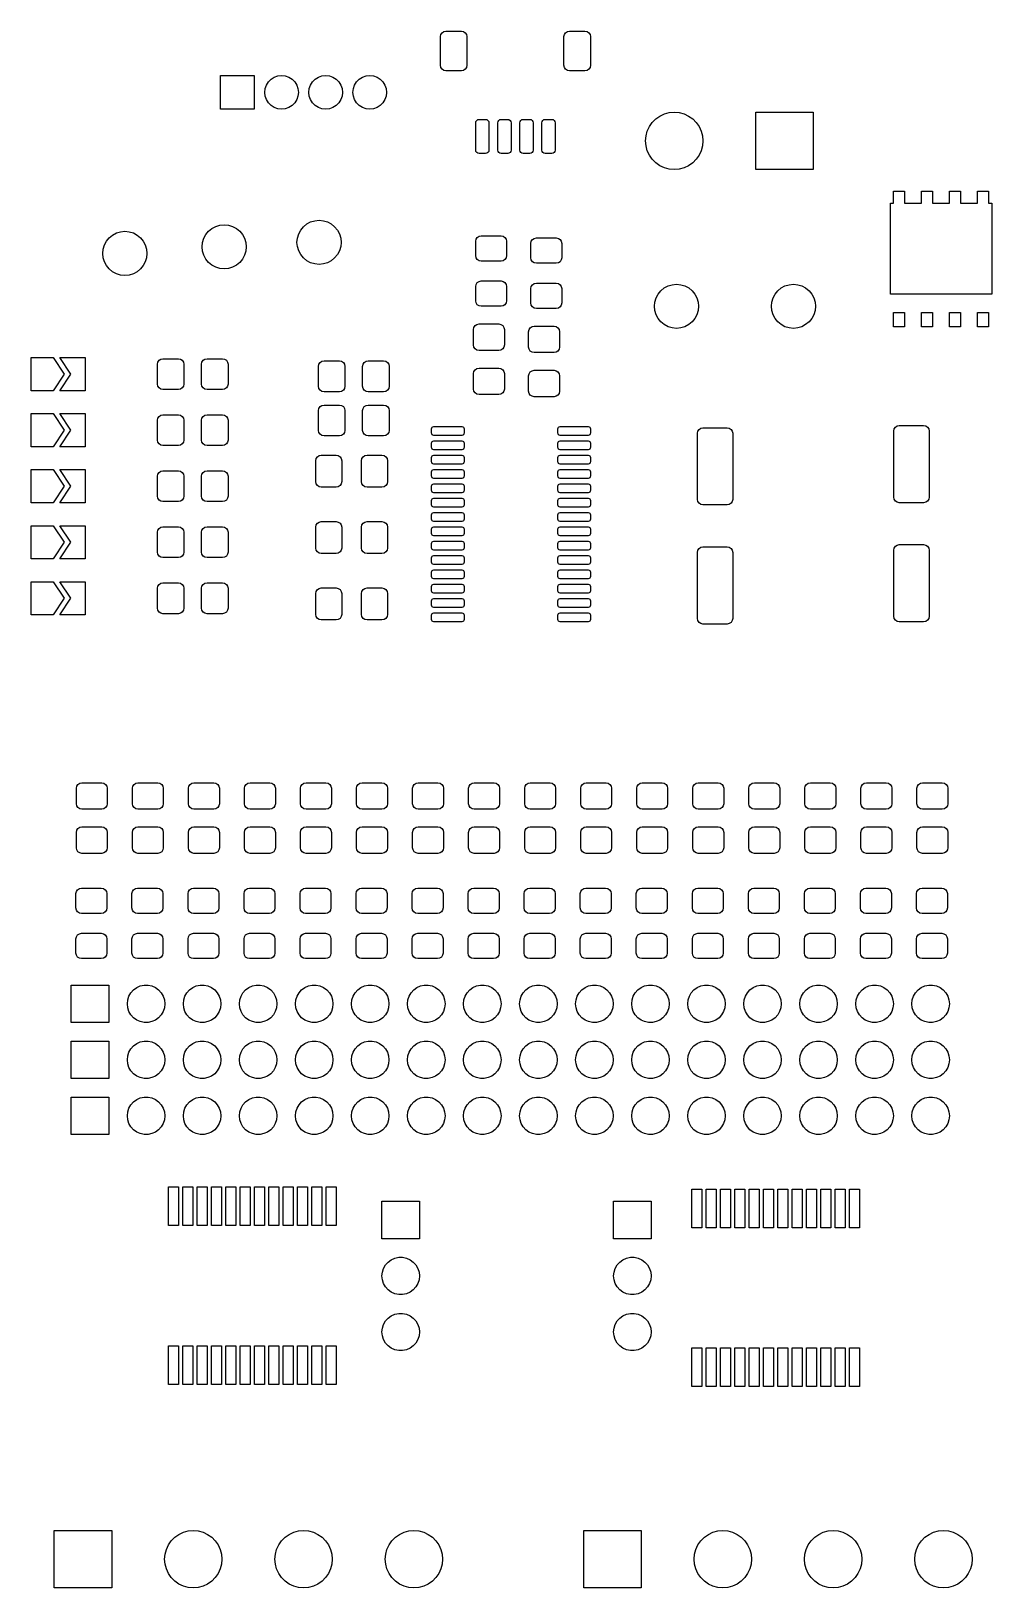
# Model space of a CAD drawing. Extents: x 101.8 to 145.3, y -121.1 to -50.5.
import ezdxf

# ---------------------------------------------------------------- set-up
doc = ezdxf.new("R2010")
doc.units = 0
doc.layers.add('BLACK', color=7, linetype='CONTINUOUS')

msp = doc.modelspace()

# ---------------------------------------------------------------- linework, layer by layer
at = {"layer": 'BLACK', "linetype": 'CONTINUOUS'}
for p, q in [((120.3, -50.775), (120.31903, -50.679329)), ((120.3, -52.075), (120.3, -50.775)), ((120.31903, -50.679329), (120.373223, -50.598223)), ((120.373223, -50.598223), (120.454329, -50.54403)), ((120.454329, -50.54403), (120.55, -50.525)), ((120.55, -50.525), (121.25, -50.525)), ((121.25, -50.525), (121.345671, -50.54403)), ((121.345671, -50.54403), (121.426777, -50.598223)), ((121.426777, -50.598223), (121.48097, -50.679329)), ((121.48097, -50.679329), (121.5, -50.775)), ((121.5, -50.775), (121.5, -52.075)), ((125.9, -50.775), (125.91903, -50.679329)), ((125.9, -52.075), (125.9, -50.775)), ((125.91903, -50.679329), (125.973223, -50.598223)), ((125.973223, -50.598223), (126.054329, -50.54403)), ((126.054329, -50.54403), (126.15, -50.525)), ((126.15, -50.525), (126.85, -50.525)), ((126.85, -50.525), (126.945671, -50.54403)), ((126.945671, -50.54403), (127.026777, -50.598223)), ((127.026777, -50.598223), (127.08097, -50.679329)), ((127.08097, -50.679329), (127.1, -50.775)), ((127.1, -50.775), (127.1, -52.075)), ((120.31903, -52.170671), (120.3, -52.075)), ((120.373223, -52.251777), (120.31903, -52.170671)), ((121.48097, -52.170671), (121.426777, -52.251777)), ((121.5, -52.075), (121.48097, -52.170671)), ((125.91903, -52.170671), (125.9, -52.075)), ((125.973223, -52.251777), (125.91903, -52.170671)), ((127.08097, -52.170671), (127.026777, -52.251777)), ((127.1, -52.075), (127.08097, -52.170671)), ((110.338, -54.062), (110.338, -52.538)), ((110.338, -52.538), (111.862, -52.538)), ((111.862, -52.538), (111.862, -54.062)), ((112.413462, -52.969381), (112.504244, -52.824901)), ((112.504244, -52.824901), (112.624901, -52.704244)), ((112.624901, -52.704244), (112.769381, -52.613462)), ((112.769381, -52.613462), (112.930439, -52.557105)), ((112.930439, -52.557105), (113.1, -52.538)), ((113.1, -52.538), (113.269561, -52.557105)), ((113.269561, -52.557105), (113.430619, -52.613462)), ((113.430619, -52.613462), (113.575099, -52.704244)), ((113.575099, -52.704244), (113.695756, -52.824901)), ((113.695756, -52.824901), (113.786538, -52.969381)), ((114.413462, -52.969381), (114.504244, -52.824901)), ((114.504244, -52.824901), (114.624901, -52.704244)), ((114.624901, -52.704244), (114.769381, -52.613462)), ((114.769381, -52.613462), (114.930439, -52.557105)), ((114.930439, -52.557105), (115.1, -52.538)), ((115.1, -52.538), (115.269561, -52.557105)), ((115.269561, -52.557105), (115.430619, -52.613462)), ((115.430619, -52.613462), (115.575099, -52.704244)), ((115.575099, -52.704244), (115.695756, -52.824901)), ((115.695756, -52.824901), (115.786538, -52.969381)), ((116.413462, -52.969381), (116.504244, -52.824901)), ((116.504244, -52.824901), (116.624901, -52.704244)), ((116.624901, -52.704244), (116.769381, -52.613462)), ((116.769381, -52.613462), (116.930439, -52.557105)), ((116.930439, -52.557105), (117.1, -52.538)), ((117.1, -52.538), (117.269561, -52.557105)), ((117.269561, -52.557105), (117.430619, -52.613462)), ((117.430619, -52.613462), (117.575099, -52.704244)), ((117.575099, -52.704244), (117.695756, -52.824901)), ((117.695756, -52.824901), (117.786538, -52.969381)), ((120.454329, -52.30597), (120.373223, -52.251777)), ((120.55, -52.325), (120.454329, -52.30597)), ((121.25, -52.325), (120.55, -52.325)), ((121.345671, -52.30597), (121.25, -52.325)), ((121.426777, -52.251777), (121.345671, -52.30597)), ((126.054329, -52.30597), (125.973223, -52.251777)), ((126.15, -52.325), (126.054329, -52.30597)), ((126.85, -52.325), (126.15, -52.325)), ((126.945671, -52.30597), (126.85, -52.325)), ((127.026777, -52.251777), (126.945671, -52.30597)), ((112.338, -53.3), (112.357105, -53.130439)), ((112.357105, -53.469561), (112.338, -53.3)), ((112.357105, -53.130439), (112.413462, -52.969381)), ((112.413462, -53.630619), (112.357105, -53.469561)), ((112.504244, -53.775099), (112.413462, -53.630619)), ((113.786538, -53.630619), (113.695756, -53.775099)), ((113.786538, -52.969381), (113.842895, -53.130439)), ((113.842895, -53.469561), (113.786538, -53.630619)), ((113.842895, -53.130439), (113.862, -53.3)), ((113.862, -53.3), (113.842895, -53.469561)), ((114.338, -53.3), (114.357105, -53.130439)), ((114.357105, -53.469561), (114.338, -53.3)), ((114.357105, -53.130439), (114.413462, -52.969381)), ((114.413462, -53.630619), (114.357105, -53.469561)), ((114.504244, -53.775099), (114.413462, -53.630619)), ((115.786538, -53.630619), (115.695756, -53.775099)), ((115.786538, -52.969381), (115.842895, -53.130439)), ((115.842895, -53.469561), (115.786538, -53.630619)), ((115.842895, -53.130439), (115.862, -53.3)), ((115.862, -53.3), (115.842895, -53.469561)), ((116.338, -53.3), (116.357105, -53.130439)), ((116.357105, -53.469561), (116.338, -53.3)), ((116.357105, -53.130439), (116.413462, -52.969381)), ((116.413462, -53.630619), (116.357105, -53.469561)), ((116.504244, -53.775099), (116.413462, -53.630619)), ((117.786538, -53.630619), (117.695756, -53.775099)), ((117.786538, -52.969381), (117.842895, -53.130439)), ((117.842895, -53.469561), (117.786538, -53.630619)), ((117.842895, -53.130439), (117.862, -53.3)), ((117.862, -53.3), (117.842895, -53.469561)), ((111.862, -54.062), (110.338, -54.062)), ((112.624901, -53.895756), (112.504244, -53.775099)), ((112.769381, -53.986538), (112.624901, -53.895756)), ((112.930439, -54.042895), (112.769381, -53.986538)), ((113.1, -54.062), (112.930439, -54.042895)), ((113.269561, -54.042895), (113.1, -54.062)), ((113.430619, -53.986538), (113.269561, -54.042895)), ((113.575099, -53.895756), (113.430619, -53.986538)), ((113.695756, -53.775099), (113.575099, -53.895756)), ((114.624901, -53.895756), (114.504244, -53.775099)), ((114.769381, -53.986538), (114.624901, -53.895756)), ((114.930439, -54.042895), (114.769381, -53.986538)), ((115.1, -54.062), (114.930439, -54.042895)), ((115.269561, -54.042895), (115.1, -54.062)), ((115.430619, -53.986538), (115.269561, -54.042895)), ((115.575099, -53.895756), (115.430619, -53.986538)), ((115.695756, -53.775099), (115.575099, -53.895756)), ((116.624901, -53.895756), (116.504244, -53.775099)), ((116.769381, -53.986538), (116.624901, -53.895756)), ((116.930439, -54.042895), (116.769381, -53.986538)), ((117.1, -54.062), (116.930439, -54.042895)), ((117.269561, -54.042895), (117.1, -54.062)), ((117.430619, -53.986538), (117.269561, -54.042895)), ((117.575099, -53.895756), (117.430619, -53.986538)), ((117.695756, -53.775099), (117.575099, -53.895756)), ((130.25, -54.374167), (130.455374, -54.2784)), ((130.455374, -54.2784), (130.674257, -54.21975)), ((130.674257, -54.21975), (130.9, -54.2)), ((130.9, -54.2), (131.125743, -54.21975)), ((131.125743, -54.21975), (131.344626, -54.2784)), ((131.344626, -54.2784), (131.55, -54.374167)), ((134.6, -56.8), (134.6, -54.2)), ((134.6, -54.2), (137.2, -54.2)), ((137.2, -54.2), (137.2, -56.8)), ((121.9, -54.675), (121.911418, -54.617597)), ((121.9, -55.925), (121.9, -54.675)), ((121.911418, -54.617597), (121.943934, -54.568934)), ((121.943934, -54.568934), (121.992597, -54.536418)), ((121.992597, -54.536418), (122.05, -54.525)), ((122.05, -54.525), (122.35, -54.525)), ((122.35, -54.525), (122.407403, -54.536418)), ((122.407403, -54.536418), (122.456066, -54.568934)), ((122.456066, -54.568934), (122.488582, -54.617597)), ((122.488582, -54.617597), (122.5, -54.675)), ((122.5, -54.675), (122.5, -55.925)), ((122.9, -54.675), (122.911418, -54.617597)), ((122.9, -55.925), (122.9, -54.675)), ((122.911418, -54.617597), (122.943934, -54.568934)), ((122.943934, -54.568934), (122.992597, -54.536418)), ((122.992597, -54.536418), (123.05, -54.525)), ((123.05, -54.525), (123.35, -54.525)), ((123.35, -54.525), (123.407403, -54.536418)), ((123.407403, -54.536418), (123.456066, -54.568934)), ((123.456066, -54.568934), (123.488582, -54.617597)), ((123.488582, -54.617597), (123.5, -54.675)), ((123.5, -54.675), (123.5, -55.925)), ((123.9, -54.675), (123.911418, -54.617597)), ((123.9, -55.925), (123.9, -54.675)), ((123.911418, -54.617597), (123.943934, -54.568934)), ((123.943934, -54.568934), (123.992597, -54.536418)), ((123.992597, -54.536418), (124.05, -54.525)), ((124.05, -54.525), (124.35, -54.525)), ((124.35, -54.525), (124.407403, -54.536418)), ((124.407403, -54.536418), (124.456066, -54.568934)), ((124.456066, -54.568934), (124.488582, -54.617597)), ((124.488582, -54.617597), (124.5, -54.675)), ((124.5, -54.675), (124.5, -55.925)), ((124.9, -54.675), (124.911418, -54.617597)), ((124.9, -55.925), (124.9, -54.675)), ((124.911418, -54.617597), (124.943934, -54.568934)), ((124.943934, -54.568934), (124.992597, -54.536418)), ((124.992597, -54.536418), (125.05, -54.525)), ((125.05, -54.525), (125.35, -54.525)), ((125.35, -54.525), (125.407403, -54.536418)), ((125.407403, -54.536418), (125.456066, -54.568934)), ((125.456066, -54.568934), (125.488582, -54.617597)), ((125.488582, -54.617597), (125.5, -54.675)), ((125.5, -54.675), (125.5, -55.925)), ((129.6784, -55.055374), (129.774167, -54.85)), ((129.774167, -54.85), (129.904142, -54.664376)), ((129.904142, -54.664376), (130.064376, -54.504142)), ((130.064376, -54.504142), (130.25, -54.374167)), ((131.55, -54.374167), (131.735624, -54.504142)), ((131.735624, -54.504142), (131.895858, -54.664376)), ((131.895858, -54.664376), (132.025833, -54.85)), ((132.025833, -54.85), (132.1216, -55.055374)), ((129.6, -55.5), (129.61975, -55.274257)), ((129.61975, -55.725743), (129.6, -55.5)), ((129.61975, -55.274257), (129.6784, -55.055374)), ((129.6784, -55.944626), (129.61975, -55.725743)), ((132.1216, -55.055374), (132.18025, -55.274257)), ((132.18025, -55.725743), (132.1216, -55.944626)), ((132.18025, -55.274257), (132.2, -55.5)), ((132.2, -55.5), (132.18025, -55.725743)), ((121.911418, -55.982403), (121.9, -55.925)), ((121.943934, -56.031066), (121.911418, -55.982403)), ((121.992597, -56.063582), (121.943934, -56.031066)), ((122.05, -56.075), (121.992597, -56.063582)), ((122.35, -56.075), (122.05, -56.075)), ((122.407403, -56.063582), (122.35, -56.075)), ((122.456066, -56.031066), (122.407403, -56.063582)), ((122.488582, -55.982403), (122.456066, -56.031066)), ((122.5, -55.925), (122.488582, -55.982403)), ((122.911418, -55.982403), (122.9, -55.925)), ((122.943934, -56.031066), (122.911418, -55.982403)), ((122.992597, -56.063582), (122.943934, -56.031066)), ((123.05, -56.075), (122.992597, -56.063582)), ((123.35, -56.075), (123.05, -56.075)), ((123.407403, -56.063582), (123.35, -56.075)), ((123.456066, -56.031066), (123.407403, -56.063582)), ((123.488582, -55.982403), (123.456066, -56.031066)), ((123.5, -55.925), (123.488582, -55.982403)), ((123.911418, -55.982403), (123.9, -55.925)), ((123.943934, -56.031066), (123.911418, -55.982403)), ((123.992597, -56.063582), (123.943934, -56.031066)), ((124.05, -56.075), (123.992597, -56.063582)), ((124.35, -56.075), (124.05, -56.075)), ((124.407403, -56.063582), (124.35, -56.075)), ((124.456066, -56.031066), (124.407403, -56.063582)), ((124.488582, -55.982403), (124.456066, -56.031066)), ((124.5, -55.925), (124.488582, -55.982403)), ((124.911418, -55.982403), (124.9, -55.925)), ((124.943934, -56.031066), (124.911418, -55.982403)), ((124.992597, -56.063582), (124.943934, -56.031066)), ((125.05, -56.075), (124.992597, -56.063582)), ((125.35, -56.075), (125.05, -56.075)), ((125.407403, -56.063582), (125.35, -56.075)), ((125.456066, -56.031066), (125.407403, -56.063582)), ((125.488582, -55.982403), (125.456066, -56.031066)), ((125.5, -55.925), (125.488582, -55.982403)), ((129.774167, -56.15), (129.6784, -55.944626)), ((129.904142, -56.335624), (129.774167, -56.15)), ((130.064376, -56.495858), (129.904142, -56.335624)), ((131.895858, -56.335624), (131.735624, -56.495858)), ((132.025833, -56.15), (131.895858, -56.335624)), ((132.1216, -55.944626), (132.025833, -56.15)), ((130.25, -56.625833), (130.064376, -56.495858)), ((130.455374, -56.7216), (130.25, -56.625833)), ((130.674257, -56.78025), (130.455374, -56.7216)), ((130.9, -56.8), (130.674257, -56.78025)), ((131.125743, -56.78025), (130.9, -56.8)), ((131.344626, -56.7216), (131.125743, -56.78025)), ((131.55, -56.625833), (131.344626, -56.7216)), ((131.735624, -56.495858), (131.55, -56.625833)), ((137.2, -56.8), (134.6, -56.8)), ((140.84, -58.325), (140.84, -57.775)), ((140.84, -57.775), (141.34, -57.775)), ((141.34, -57.775), (141.34, -58.325)), ((142.11, -58.325), (142.11, -57.775)), ((142.11, -57.775), (142.61, -57.775)), ((142.61, -57.775), (142.61, -58.325)), ((143.38, -58.325), (143.38, -57.775)), ((143.38, -57.775), (143.88, -57.775)), ((143.88, -57.775), (143.88, -58.325)), ((144.65, -58.325), (144.65, -57.775)), ((144.65, -57.775), (145.15, -57.775)), ((145.15, -57.775), (145.15, -58.325)), ((140.695, -62.445), (140.695, -58.325)), ((140.695, -58.325), (140.84, -58.325)), ((141.34, -58.325), (142.11, -58.325)), ((142.61, -58.325), (143.38, -58.325)), ((143.88, -58.325), (144.65, -58.325)), ((145.15, -58.325), (145.295, -58.325)), ((145.295, -58.325), (145.295, -62.445)), ((114.092893, -59.392893), (114.24443, -59.26853)), ((114.24443, -59.26853), (114.417317, -59.17612)), ((114.417317, -59.17612), (114.60491, -59.119215)), ((114.60491, -59.119215), (114.8, -59.1)), ((114.8, -59.1), (114.99509, -59.119215)), ((114.99509, -59.119215), (115.182683, -59.17612)), ((115.182683, -59.17612), (115.35557, -59.26853)), ((115.35557, -59.26853), (115.507107, -59.392893)), ((105.16853, -60.04443), (105.292893, -59.892893)), ((105.292893, -59.892893), (105.44443, -59.76853)), ((105.44443, -59.76853), (105.617317, -59.67612)), ((105.617317, -59.67612), (105.80491, -59.619215)), ((105.80491, -59.619215), (106, -59.6)), ((106, -59.6), (106.19509, -59.619215)), ((106.19509, -59.619215), (106.382683, -59.67612)), ((106.382683, -59.67612), (106.55557, -59.76853)), ((106.55557, -59.76853), (106.707107, -59.892893)), ((106.707107, -59.892893), (106.83147, -60.04443)), ((109.519215, -60.10491), (109.57612, -59.917317)), ((109.57612, -59.917317), (109.66853, -59.74443)), ((109.66853, -59.74443), (109.792893, -59.592893)), ((109.792893, -59.592893), (109.94443, -59.46853)), ((109.94443, -59.46853), (110.117317, -59.37612)), ((110.117317, -59.37612), (110.30491, -59.319215)), ((110.30491, -59.319215), (110.5, -59.3)), ((110.5, -59.3), (110.69509, -59.319215)), ((110.69509, -59.319215), (110.882683, -59.37612)), ((110.882683, -59.37612), (111.05557, -59.46853)), ((111.05557, -59.46853), (111.207107, -59.592893)), ((111.207107, -59.592893), (111.33147, -59.74443)), ((111.33147, -59.74443), (111.42388, -59.917317)), ((111.42388, -59.917317), (111.480785, -60.10491)), ((113.8, -60.1), (113.819215, -59.90491)), ((113.819215, -59.90491), (113.87612, -59.717317)), ((113.87612, -59.717317), (113.96853, -59.54443)), ((113.96853, -59.54443), (114.092893, -59.392893)), ((115.507107, -59.392893), (115.63147, -59.54443)), ((115.63147, -59.54443), (115.72388, -59.717317)), ((115.72388, -59.717317), (115.780785, -59.90491)), ((115.780785, -59.90491), (115.8, -60.1)), ((121.9, -60.05), (121.91903, -59.954329)), ((121.91903, -59.954329), (121.973223, -59.873223)), ((121.973223, -59.873223), (122.054329, -59.81903)), ((122.054329, -59.81903), (122.15, -59.8)), ((122.15, -59.8), (123.05, -59.8)), ((123.05, -59.8), (123.145671, -59.81903)), ((123.145671, -59.81903), (123.226777, -59.873223)), ((123.226777, -59.873223), (123.28097, -59.954329)), ((123.28097, -59.954329), (123.3, -60.05)), ((124.41903, -60.054329), (124.473223, -59.973223)), ((124.473223, -59.973223), (124.554329, -59.91903)), ((124.554329, -59.91903), (124.65, -59.9)), ((124.65, -59.9), (125.55, -59.9)), ((125.55, -59.9), (125.645671, -59.91903)), ((125.645671, -59.91903), (125.726777, -59.973223)), ((125.726777, -59.973223), (125.78097, -60.054329)), ((105, -60.6), (105.019215, -60.40491)), ((105.019215, -60.79509), (105, -60.6)), ((105.019215, -60.40491), (105.07612, -60.217317)), ((105.07612, -60.217317), (105.16853, -60.04443)), ((106.83147, -60.04443), (106.92388, -60.217317)), ((106.92388, -60.217317), (106.980785, -60.40491)), ((106.980785, -60.40491), (107, -60.6)), ((107, -60.6), (106.980785, -60.79509)), ((109.5, -60.3), (109.519215, -60.10491)), ((109.519215, -60.49509), (109.5, -60.3)), ((109.57612, -60.682683), (109.519215, -60.49509)), ((109.66853, -60.85557), (109.57612, -60.682683)), ((111.42388, -60.682683), (111.33147, -60.85557)), ((111.480785, -60.49509), (111.42388, -60.682683)), ((111.480785, -60.10491), (111.5, -60.3)), ((111.5, -60.3), (111.480785, -60.49509)), ((113.819215, -60.29509), (113.8, -60.1)), ((113.87612, -60.482683), (113.819215, -60.29509)), ((113.96853, -60.65557), (113.87612, -60.482683)), ((114.092893, -60.807107), (113.96853, -60.65557)), ((115.63147, -60.65557), (115.507107, -60.807107)), ((115.72388, -60.482683), (115.63147, -60.65557)), ((115.780785, -60.29509), (115.72388, -60.482683)), ((115.8, -60.1), (115.780785, -60.29509)), ((121.9, -60.7), (121.9, -60.05)), ((123.3, -60.05), (123.3, -60.7)), ((124.4, -60.15), (124.41903, -60.054329)), ((124.4, -60.8), (124.4, -60.15)), ((125.78097, -60.054329), (125.8, -60.15)), ((125.8, -60.15), (125.8, -60.8)), ((105.07612, -60.982683), (105.019215, -60.79509)), ((105.16853, -61.15557), (105.07612, -60.982683)), ((105.292893, -61.307107), (105.16853, -61.15557)), ((105.44443, -61.43147), (105.292893, -61.307107)), ((106.707107, -61.307107), (106.55557, -61.43147)), ((106.83147, -61.15557), (106.707107, -61.307107)), ((106.92388, -60.982683), (106.83147, -61.15557)), ((106.980785, -60.79509), (106.92388, -60.982683)), ((109.792893, -61.007107), (109.66853, -60.85557)), ((109.94443, -61.13147), (109.792893, -61.007107)), ((110.117317, -61.22388), (109.94443, -61.13147)), ((110.30491, -61.280785), (110.117317, -61.22388)), ((110.5, -61.3), (110.30491, -61.280785)), ((110.69509, -61.280785), (110.5, -61.3)), ((110.882683, -61.22388), (110.69509, -61.280785)), ((111.05557, -61.13147), (110.882683, -61.22388)), ((111.207107, -61.007107), (111.05557, -61.13147)), ((111.33147, -60.85557), (111.207107, -61.007107)), ((114.24443, -60.93147), (114.092893, -60.807107)), ((114.417317, -61.02388), (114.24443, -60.93147)), ((114.60491, -61.080785), (114.417317, -61.02388)), ((114.8, -61.1), (114.60491, -61.080785)), ((114.99509, -61.080785), (114.8, -61.1)), ((115.182683, -61.02388), (114.99509, -61.080785)), ((115.35557, -60.93147), (115.182683, -61.02388)), ((115.507107, -60.807107), (115.35557, -60.93147)), ((121.91903, -60.795671), (121.9, -60.7)), ((121.973223, -60.876777), (121.91903, -60.795671)), ((122.054329, -60.93097), (121.973223, -60.876777)), ((122.15, -60.95), (122.054329, -60.93097)), ((123.05, -60.95), (122.15, -60.95)), ((123.145671, -60.93097), (123.05, -60.95)), ((123.226777, -60.876777), (123.145671, -60.93097)), ((123.28097, -60.795671), (123.226777, -60.876777)), ((123.3, -60.7), (123.28097, -60.795671)), ((124.41903, -60.895671), (124.4, -60.8)), ((124.473223, -60.976777), (124.41903, -60.895671)), ((124.554329, -61.03097), (124.473223, -60.976777)), ((124.65, -61.05), (124.554329, -61.03097)), ((125.55, -61.05), (124.65, -61.05)), ((125.645671, -61.03097), (125.55, -61.05)), ((125.726777, -60.976777), (125.645671, -61.03097)), ((125.78097, -60.895671), (125.726777, -60.976777)), ((125.8, -60.8), (125.78097, -60.895671)), ((105.617317, -61.52388), (105.44443, -61.43147)), ((105.80491, -61.580785), (105.617317, -61.52388)), ((106, -61.6), (105.80491, -61.580785)), ((106.19509, -61.580785), (106, -61.6)), ((106.382683, -61.52388), (106.19509, -61.580785)), ((106.55557, -61.43147), (106.382683, -61.52388)), ((121.9, -62.1), (121.91903, -62.004329)), ((121.9, -62.75), (121.9, -62.1)), ((121.91903, -62.004329), (121.973223, -61.923223)), ((121.973223, -61.923223), (122.054329, -61.86903)), ((122.054329, -61.86903), (122.15, -61.85)), ((122.15, -61.85), (123.05, -61.85)), ((123.05, -61.85), (123.145671, -61.86903)), ((123.145671, -61.86903), (123.226777, -61.923223)), ((123.226777, -61.923223), (123.28097, -62.004329)), ((123.28097, -62.004329), (123.3, -62.1)), ((123.3, -62.1), (123.3, -62.75)), ((124.4, -62.2), (124.41903, -62.104329)), ((124.41903, -62.104329), (124.473223, -62.023223)), ((124.473223, -62.023223), (124.554329, -61.96903)), ((124.554329, -61.96903), (124.65, -61.95)), ((124.65, -61.95), (125.55, -61.95)), ((125.55, -61.95), (125.645671, -61.96903)), ((125.645671, -61.96903), (125.726777, -62.023223)), ((125.726777, -62.023223), (125.78097, -62.104329)), ((125.78097, -62.104329), (125.8, -62.2)), ((130.44443, -62.16853), (130.617317, -62.07612)), ((130.617317, -62.07612), (130.80491, -62.019215)), ((130.80491, -62.019215), (131, -62)), ((131, -62), (131.19509, -62.019215)), ((131.19509, -62.019215), (131.382683, -62.07612)), ((131.382683, -62.07612), (131.55557, -62.16853)), ((135.74443, -62.16853), (135.917317, -62.07612)), ((135.917317, -62.07612), (136.10491, -62.019215)), ((136.10491, -62.019215), (136.3, -62)), ((136.3, -62), (136.49509, -62.019215)), ((136.49509, -62.019215), (136.682683, -62.07612)), ((136.682683, -62.07612), (136.85557, -62.16853)), ((121.91903, -62.845671), (121.9, -62.75)), ((123.3, -62.75), (123.28097, -62.845671)), ((124.4, -62.85), (124.4, -62.2)), ((125.8, -62.2), (125.8, -62.85)), ((130, -63), (130.019215, -62.80491)), ((130.019215, -62.80491), (130.07612, -62.617317)), ((130.07612, -62.617317), (130.16853, -62.44443)), ((130.16853, -62.44443), (130.292893, -62.292893)), ((130.292893, -62.292893), (130.44443, -62.16853)), ((131.55557, -62.16853), (131.707107, -62.292893)), ((131.707107, -62.292893), (131.83147, -62.44443)), ((131.83147, -62.44443), (131.92388, -62.617317)), ((131.92388, -62.617317), (131.980785, -62.80491)), ((131.980785, -62.80491), (132, -63)), ((135.3, -63), (135.319215, -62.80491)), ((135.319215, -62.80491), (135.37612, -62.617317)), ((135.37612, -62.617317), (135.46853, -62.44443)), ((135.46853, -62.44443), (135.592893, -62.292893)), ((135.592893, -62.292893), (135.74443, -62.16853)), ((136.85557, -62.16853), (137.007107, -62.292893)), ((137.007107, -62.292893), (137.13147, -62.44443)), ((137.13147, -62.44443), (137.22388, -62.617317)), ((137.22388, -62.617317), (137.280785, -62.80491)), ((137.280785, -62.80491), (137.3, -63)), ((145.295, -62.445), (140.695, -62.445)), ((121.973223, -62.926777), (121.91903, -62.845671)), ((122.054329, -62.98097), (121.973223, -62.926777)), ((122.15, -63), (122.054329, -62.98097)), ((123.05, -63), (122.15, -63)), ((123.145671, -62.98097), (123.05, -63)), ((123.226777, -62.926777), (123.145671, -62.98097)), ((123.28097, -62.845671), (123.226777, -62.926777)), ((124.41903, -62.945671), (124.4, -62.85)), ((124.473223, -63.026777), (124.41903, -62.945671)), ((124.554329, -63.08097), (124.473223, -63.026777)), ((124.65, -63.1), (124.554329, -63.08097)), ((125.55, -63.1), (124.65, -63.1)), ((125.645671, -63.08097), (125.55, -63.1)), ((125.726777, -63.026777), (125.645671, -63.08097)), ((125.78097, -62.945671), (125.726777, -63.026777)), ((125.8, -62.85), (125.78097, -62.945671)), ((130.019215, -63.19509), (130, -63)), ((130.07612, -63.382683), (130.019215, -63.19509)), ((130.16853, -63.55557), (130.07612, -63.382683)), ((131.92388, -63.382683), (131.83147, -63.55557)), ((131.980785, -63.19509), (131.92388, -63.382683)), ((132, -63), (131.980785, -63.19509)), ((135.319215, -63.19509), (135.3, -63)), ((135.37612, -63.382683), (135.319215, -63.19509)), ((135.46853, -63.55557), (135.37612, -63.382683)), ((137.22388, -63.382683), (137.13147, -63.55557)), ((137.280785, -63.19509), (137.22388, -63.382683)), ((137.3, -63), (137.280785, -63.19509)), ((140.84, -63.925), (140.84, -63.275)), ((140.84, -63.275), (141.34, -63.275)), ((141.34, -63.275), (141.34, -63.925)), ((142.11, -63.925), (142.11, -63.275)), ((142.11, -63.275), (142.61, -63.275)), ((142.61, -63.275), (142.61, -63.925)), ((143.38, -63.925), (143.38, -63.275)), ((143.38, -63.275), (143.88, -63.275)), ((143.88, -63.275), (143.88, -63.925)), ((144.65, -63.925), (144.65, -63.275)), ((144.65, -63.275), (145.15, -63.275)), ((145.15, -63.275), (145.15, -63.925)), ((121.8, -64.05), (121.81903, -63.954329)), ((121.8, -64.75), (121.8, -64.05)), ((121.81903, -63.954329), (121.873223, -63.873223)), ((121.873223, -63.873223), (121.954329, -63.81903)), ((121.954329, -63.81903), (122.05, -63.8)), ((122.05, -63.8), (122.95, -63.8)), ((122.95, -63.8), (123.045671, -63.81903)), ((123.045671, -63.81903), (123.126777, -63.873223)), ((123.126777, -63.873223), (123.18097, -63.954329)), ((123.18097, -63.954329), (123.2, -64.05)), ((123.2, -64.05), (123.2, -64.75)), ((124.3, -64.15), (124.31903, -64.054329)), ((124.3, -64.85), (124.3, -64.15)), ((124.31903, -64.054329), (124.373223, -63.973223)), ((124.373223, -63.973223), (124.454329, -63.91903)), ((124.454329, -63.91903), (124.55, -63.9)), ((124.55, -63.9), (125.45, -63.9)), ((125.45, -63.9), (125.545671, -63.91903)), ((125.545671, -63.91903), (125.626777, -63.973223)), ((125.626777, -63.973223), (125.68097, -64.054329)), ((125.68097, -64.054329), (125.7, -64.15)), ((125.7, -64.15), (125.7, -64.85)), ((130.292893, -63.707107), (130.16853, -63.55557)), ((130.44443, -63.83147), (130.292893, -63.707107)), ((130.617317, -63.92388), (130.44443, -63.83147)), ((130.80491, -63.980785), (130.617317, -63.92388)), ((131, -64), (130.80491, -63.980785)), ((131.19509, -63.980785), (131, -64)), ((131.382683, -63.92388), (131.19509, -63.980785)), ((131.55557, -63.83147), (131.382683, -63.92388)), ((131.707107, -63.707107), (131.55557, -63.83147)), ((131.83147, -63.55557), (131.707107, -63.707107)), ((135.592893, -63.707107), (135.46853, -63.55557)), ((135.74443, -63.83147), (135.592893, -63.707107)), ((135.917317, -63.92388), (135.74443, -63.83147)), ((136.10491, -63.980785), (135.917317, -63.92388)), ((136.3, -64), (136.10491, -63.980785)), ((136.49509, -63.980785), (136.3, -64)), ((136.682683, -63.92388), (136.49509, -63.980785)), ((136.85557, -63.83147), (136.682683, -63.92388)), ((137.007107, -63.707107), (136.85557, -63.83147)), ((137.13147, -63.55557), (137.007107, -63.707107)), ((141.34, -63.925), (140.84, -63.925)), ((142.61, -63.925), (142.11, -63.925)), ((143.88, -63.925), (143.38, -63.925)), ((145.15, -63.925), (144.65, -63.925)), ((121.81903, -64.845671), (121.8, -64.75)), ((121.873223, -64.926777), (121.81903, -64.845671)), ((121.954329, -64.98097), (121.873223, -64.926777)), ((123.126777, -64.926777), (123.045671, -64.98097)), ((123.18097, -64.845671), (123.126777, -64.926777)), ((123.2, -64.75), (123.18097, -64.845671)), ((124.31903, -64.945671), (124.3, -64.85)), ((125.7, -64.85), (125.68097, -64.945671)), ((101.75, -66.825), (101.75, -65.325)), ((101.75, -65.325), (102.75, -65.325)), ((102.75, -65.325), (103.25, -66.075)), ((103.55, -66.075), (103.05, -65.325)), ((103.05, -65.325), (104.2, -65.325)), ((104.2, -65.325), (104.2, -66.825)), ((107.475, -65.625), (107.49403, -65.529329)), ((107.475, -66.525), (107.475, -65.625)), ((107.49403, -65.529329), (107.548223, -65.448223)), ((107.548223, -65.448223), (107.629329, -65.39403)), ((107.629329, -65.39403), (107.725, -65.375)), ((107.725, -65.375), (108.425, -65.375)), ((108.425, -65.375), (108.520671, -65.39403)), ((108.520671, -65.39403), (108.601777, -65.448223)), ((108.601777, -65.448223), (108.65597, -65.529329)), ((108.65597, -65.529329), (108.675, -65.625)), ((108.675, -65.625), (108.675, -66.525)), ((109.475, -65.625), (109.49403, -65.529329)), ((109.475, -66.525), (109.475, -65.625)), ((109.49403, -65.529329), (109.548223, -65.448223)), ((109.548223, -65.448223), (109.629329, -65.39403)), ((109.629329, -65.39403), (109.725, -65.375)), ((109.725, -65.375), (110.425, -65.375)), ((110.425, -65.375), (110.520671, -65.39403)), ((110.520671, -65.39403), (110.601777, -65.448223)), ((110.601777, -65.448223), (110.65597, -65.529329)), ((110.65597, -65.529329), (110.675, -65.625)), ((110.675, -65.625), (110.675, -66.525)), ((114.775, -65.725), (114.79403, -65.629329)), ((114.79403, -65.629329), (114.848223, -65.548223)), ((114.848223, -65.548223), (114.929329, -65.49403)), ((114.929329, -65.49403), (115.025, -65.475)), ((115.025, -65.475), (115.725, -65.475)), ((115.725, -65.475), (115.820671, -65.49403)), ((115.820671, -65.49403), (115.901777, -65.548223)), ((115.901777, -65.548223), (115.95597, -65.629329)), ((115.95597, -65.629329), (115.975, -65.725)), ((116.775, -65.725), (116.79403, -65.629329)), ((116.79403, -65.629329), (116.848223, -65.548223)), ((116.848223, -65.548223), (116.929329, -65.49403)), ((116.929329, -65.49403), (117.025, -65.475)), ((117.025, -65.475), (117.725, -65.475)), ((117.725, -65.475), (117.820671, -65.49403)), ((117.820671, -65.49403), (117.901777, -65.548223)), ((117.901777, -65.548223), (117.95597, -65.629329)), ((117.95597, -65.629329), (117.975, -65.725)), ((122.05, -65), (121.954329, -64.98097)), ((122.95, -65), (122.05, -65)), ((123.045671, -64.98097), (122.95, -65)), ((124.373223, -65.026777), (124.31903, -64.945671)), ((124.454329, -65.08097), (124.373223, -65.026777)), ((124.55, -65.1), (124.454329, -65.08097)), ((125.45, -65.1), (124.55, -65.1)), ((125.545671, -65.08097), (125.45, -65.1)), ((125.626777, -65.026777), (125.545671, -65.08097)), ((125.68097, -64.945671), (125.626777, -65.026777)), ((103.25, -66.075), (102.75, -66.825)), ((103.05, -66.825), (103.55, -66.075)), ((114.775, -66.625), (114.775, -65.725)), ((115.975, -65.725), (115.975, -66.625)), ((116.775, -66.625), (116.775, -65.725)), ((117.975, -65.725), (117.975, -66.625)), ((121.8, -66.05), (121.81903, -65.954329)), ((121.8, -66.75), (121.8, -66.05)), ((121.81903, -65.954329), (121.873223, -65.873223)), ((121.873223, -65.873223), (121.954329, -65.81903)), ((121.954329, -65.81903), (122.05, -65.8)), ((122.05, -65.8), (122.95, -65.8)), ((122.95, -65.8), (123.045671, -65.81903)), ((123.045671, -65.81903), (123.126777, -65.873223)), ((123.126777, -65.873223), (123.18097, -65.954329)), ((123.18097, -65.954329), (123.2, -66.05)), ((123.2, -66.05), (123.2, -66.75)), ((124.3, -66.15), (124.31903, -66.054329)), ((124.3, -66.85), (124.3, -66.15)), ((124.31903, -66.054329), (124.373223, -65.973223)), ((124.373223, -65.973223), (124.454329, -65.91903)), ((124.454329, -65.91903), (124.55, -65.9)), ((124.55, -65.9), (125.45, -65.9)), ((125.45, -65.9), (125.545671, -65.91903)), ((125.545671, -65.91903), (125.626777, -65.973223)), ((125.626777, -65.973223), (125.68097, -66.054329)), ((125.68097, -66.054329), (125.7, -66.15)), ((125.7, -66.15), (125.7, -66.85)), ((102.75, -66.825), (101.75, -66.825)), ((104.2, -66.825), (103.05, -66.825)), ((107.49403, -66.620671), (107.475, -66.525)), ((107.548223, -66.701777), (107.49403, -66.620671)), ((107.629329, -66.75597), (107.548223, -66.701777)), ((107.725, -66.775), (107.629329, -66.75597)), ((108.425, -66.775), (107.725, -66.775)), ((108.520671, -66.75597), (108.425, -66.775)), ((108.601777, -66.701777), (108.520671, -66.75597)), ((108.65597, -66.620671), (108.601777, -66.701777)), ((108.675, -66.525), (108.65597, -66.620671)), ((109.49403, -66.620671), (109.475, -66.525)), ((109.548223, -66.701777), (109.49403, -66.620671)), ((109.629329, -66.75597), (109.548223, -66.701777)), ((109.725, -66.775), (109.629329, -66.75597)), ((110.425, -66.775), (109.725, -66.775)), ((110.520671, -66.75597), (110.425, -66.775)), ((110.601777, -66.701777), (110.520671, -66.75597)), ((110.65597, -66.620671), (110.601777, -66.701777)), ((110.675, -66.525), (110.65597, -66.620671)), ((114.79403, -66.720671), (114.775, -66.625)), ((114.848223, -66.801777), (114.79403, -66.720671)), ((114.929329, -66.85597), (114.848223, -66.801777)), ((115.025, -66.875), (114.929329, -66.85597)), ((115.725, -66.875), (115.025, -66.875)), ((115.820671, -66.85597), (115.725, -66.875)), ((115.901777, -66.801777), (115.820671, -66.85597)), ((115.95597, -66.720671), (115.901777, -66.801777)), ((115.975, -66.625), (115.95597, -66.720671)), ((116.79403, -66.720671), (116.775, -66.625)), ((116.848223, -66.801777), (116.79403, -66.720671)), ((116.929329, -66.85597), (116.848223, -66.801777)), ((117.025, -66.875), (116.929329, -66.85597)), ((117.725, -66.875), (117.025, -66.875)), ((117.820671, -66.85597), (117.725, -66.875)), ((117.901777, -66.801777), (117.820671, -66.85597)), ((117.95597, -66.720671), (117.901777, -66.801777)), ((117.975, -66.625), (117.95597, -66.720671)), ((121.81903, -66.845671), (121.8, -66.75)), ((121.873223, -66.926777), (121.81903, -66.845671)), ((121.954329, -66.98097), (121.873223, -66.926777)), ((122.05, -67), (121.954329, -66.98097)), ((122.95, -67), (122.05, -67)), ((123.045671, -66.98097), (122.95, -67)), ((123.126777, -66.926777), (123.045671, -66.98097)), ((123.18097, -66.845671), (123.126777, -66.926777)), ((123.2, -66.75), (123.18097, -66.845671)), ((124.31903, -66.945671), (124.3, -66.85)), ((124.373223, -67.026777), (124.31903, -66.945671)), ((124.454329, -67.08097), (124.373223, -67.026777)), ((125.626777, -67.026777), (125.545671, -67.08097)), ((125.68097, -66.945671), (125.626777, -67.026777)), ((125.7, -66.85), (125.68097, -66.945671)), ((114.775, -67.725), (114.79403, -67.629329)), ((114.775, -68.625), (114.775, -67.725)), ((114.79403, -67.629329), (114.848223, -67.548223)), ((114.848223, -67.548223), (114.929329, -67.49403)), ((114.929329, -67.49403), (115.025, -67.475)), ((115.025, -67.475), (115.725, -67.475)), ((115.725, -67.475), (115.820671, -67.49403)), ((115.820671, -67.49403), (115.901777, -67.548223)), ((115.901777, -67.548223), (115.95597, -67.629329)), ((115.95597, -67.629329), (115.975, -67.725)), ((115.975, -67.725), (115.975, -68.625)), ((116.775, -67.725), (116.79403, -67.629329)), ((116.775, -68.625), (116.775, -67.725)), ((116.79403, -67.629329), (116.848223, -67.548223)), ((116.848223, -67.548223), (116.929329, -67.49403)), ((116.929329, -67.49403), (117.025, -67.475)), ((117.025, -67.475), (117.725, -67.475)), ((117.725, -67.475), (117.820671, -67.49403)), ((117.820671, -67.49403), (117.901777, -67.548223)), ((117.901777, -67.548223), (117.95597, -67.629329)), ((117.95597, -67.629329), (117.975, -67.725)), ((117.975, -67.725), (117.975, -68.625)), ((124.55, -67.1), (124.454329, -67.08097)), ((125.45, -67.1), (124.55, -67.1)), ((125.545671, -67.08097), (125.45, -67.1)), ((101.75, -69.365), (101.75, -67.865)), ((101.75, -67.865), (102.75, -67.865)), ((102.75, -67.865), (103.25, -68.615)), ((103.55, -68.615), (103.05, -67.865)), ((103.05, -67.865), (104.2, -67.865)), ((104.2, -67.865), (104.2, -69.365)), ((107.475, -68.165), (107.49403, -68.069329)), ((107.475, -69.065), (107.475, -68.165)), ((107.49403, -68.069329), (107.548223, -67.988223)), ((107.548223, -67.988223), (107.629329, -67.93403)), ((107.629329, -67.93403), (107.725, -67.915)), ((107.725, -67.915), (108.425, -67.915)), ((108.425, -67.915), (108.520671, -67.93403)), ((108.520671, -67.93403), (108.601777, -67.988223)), ((108.601777, -67.988223), (108.65597, -68.069329)), ((108.65597, -68.069329), (108.675, -68.165)), ((108.675, -68.165), (108.675, -69.065)), ((109.475, -68.165), (109.49403, -68.069329)), ((109.475, -69.065), (109.475, -68.165)), ((109.49403, -68.069329), (109.548223, -67.988223)), ((109.548223, -67.988223), (109.629329, -67.93403)), ((109.629329, -67.93403), (109.725, -67.915)), ((109.725, -67.915), (110.425, -67.915)), ((110.425, -67.915), (110.520671, -67.93403)), ((110.520671, -67.93403), (110.601777, -67.988223)), ((110.601777, -67.988223), (110.65597, -68.069329)), ((110.65597, -68.069329), (110.675, -68.165)), ((110.675, -68.165), (110.675, -69.065)), ((119.929289, -68.479289), (119.961732, -68.457612)), ((119.961732, -68.457612), (120, -68.45)), ((120, -68.45), (121.275, -68.45)), ((121.275, -68.45), (121.313268, -68.457612)), ((121.313268, -68.457612), (121.345711, -68.479289)), ((125.654289, -68.479289), (125.686732, -68.457612)), ((125.686732, -68.457612), (125.725, -68.45)), ((125.725, -68.45), (127, -68.45)), ((127, -68.45), (127.038268, -68.457612)), ((127.038268, -68.457612), (127.070711, -68.479289)), ((140.923223, -68.478223), (141.004329, -68.42403)), ((141.004329, -68.42403), (141.1, -68.405)), ((141.1, -68.405), (142.2, -68.405)), ((142.2, -68.405), (142.295671, -68.42403)), ((142.295671, -68.42403), (142.376777, -68.478223)), ((103.25, -68.615), (102.75, -69.365)), ((103.05, -69.365), (103.55, -68.615)), ((107.49403, -69.160671), (107.475, -69.065)), ((107.548223, -69.241777), (107.49403, -69.160671)), ((108.65597, -69.160671), (108.601777, -69.241777)), ((108.675, -69.065), (108.65597, -69.160671)), ((109.49403, -69.160671), (109.475, -69.065)), ((109.548223, -69.241777), (109.49403, -69.160671)), ((110.65597, -69.160671), (110.601777, -69.241777)), ((110.675, -69.065), (110.65597, -69.160671)), ((114.79403, -68.720671), (114.775, -68.625)), ((114.848223, -68.801777), (114.79403, -68.720671)), ((114.929329, -68.85597), (114.848223, -68.801777)), ((115.025, -68.875), (114.929329, -68.85597)), ((115.725, -68.875), (115.025, -68.875)), ((115.820671, -68.85597), (115.725, -68.875)), ((115.901777, -68.801777), (115.820671, -68.85597)), ((115.95597, -68.720671), (115.901777, -68.801777)), ((115.975, -68.625), (115.95597, -68.720671)), ((116.79403, -68.720671), (116.775, -68.625)), ((116.848223, -68.801777), (116.79403, -68.720671)), ((116.929329, -68.85597), (116.848223, -68.801777)), ((117.025, -68.875), (116.929329, -68.85597)), ((117.725, -68.875), (117.025, -68.875)), ((117.820671, -68.85597), (117.725, -68.875)), ((117.901777, -68.801777), (117.820671, -68.85597)), ((117.95597, -68.720671), (117.901777, -68.801777)), ((117.975, -68.625), (117.95597, -68.720671)), ((119.9, -68.55), (119.907612, -68.511732)), ((119.9, -68.75), (119.9, -68.55)), ((119.907612, -68.788268), (119.9, -68.75)), ((119.9, -69.2), (119.907612, -69.161732)), ((119.907612, -68.511732), (119.929289, -68.479289)), ((119.929289, -68.820711), (119.907612, -68.788268)), ((119.907612, -69.161732), (119.929289, -69.129289)), ((119.961732, -68.842388), (119.929289, -68.820711)), ((119.929289, -69.129289), (119.961732, -69.107612)), ((120, -68.85), (119.961732, -68.842388)), ((119.961732, -69.107612), (120, -69.1)), ((121.275, -68.85), (120, -68.85)), ((120, -69.1), (121.275, -69.1)), ((121.313268, -68.842388), (121.275, -68.85)), ((121.275, -69.1), (121.313268, -69.107612)), ((121.345711, -68.820711), (121.313268, -68.842388)), ((121.313268, -69.107612), (121.345711, -69.129289)), ((121.345711, -68.479289), (121.367388, -68.511732)), ((121.367388, -68.788268), (121.345711, -68.820711)), ((121.345711, -69.129289), (121.367388, -69.161732)), ((121.367388, -68.511732), (121.375, -68.55)), ((121.375, -68.75), (121.367388, -68.788268)), ((121.367388, -69.161732), (121.375, -69.2)), ((121.375, -68.55), (121.375, -68.75)), ((125.625, -68.55), (125.632612, -68.511732)), ((125.625, -68.75), (125.625, -68.55)), ((125.632612, -68.788268), (125.625, -68.75)), ((125.625, -69.2), (125.632612, -69.161732)), ((125.632612, -68.511732), (125.654289, -68.479289)), ((125.654289, -68.820711), (125.632612, -68.788268)), ((125.632612, -69.161732), (125.654289, -69.129289)), ((125.686732, -68.842388), (125.654289, -68.820711)), ((125.654289, -69.129289), (125.686732, -69.107612)), ((125.725, -68.85), (125.686732, -68.842388)), ((125.686732, -69.107612), (125.725, -69.1)), ((127, -68.85), (125.725, -68.85)), ((125.725, -69.1), (127, -69.1)), ((127.038268, -68.842388), (127, -68.85)), ((127, -69.1), (127.038268, -69.107612)), ((127.070711, -68.820711), (127.038268, -68.842388)), ((127.038268, -69.107612), (127.070711, -69.129289)), ((127.070711, -68.479289), (127.092388, -68.511732)), ((127.092388, -68.788268), (127.070711, -68.820711)), ((127.070711, -69.129289), (127.092388, -69.161732)), ((127.092388, -68.511732), (127.1, -68.55)), ((127.1, -68.75), (127.092388, -68.788268)), ((127.092388, -69.161732), (127.1, -69.2)), ((127.1, -68.55), (127.1, -68.75)), ((131.95, -68.755), (131.96903, -68.659329)), ((131.95, -71.755), (131.95, -68.755)), ((131.96903, -68.659329), (132.023223, -68.578223)), ((132.023223, -68.578223), (132.104329, -68.52403)), ((132.104329, -68.52403), (132.2, -68.505)), ((132.2, -68.505), (133.3, -68.505)), ((133.3, -68.505), (133.395671, -68.52403)), ((133.395671, -68.52403), (133.476777, -68.578223)), ((133.476777, -68.578223), (133.53097, -68.659329)), ((133.53097, -68.659329), (133.55, -68.755)), ((133.55, -68.755), (133.55, -71.755)), ((140.85, -68.655), (140.86903, -68.559329)), ((140.85, -71.655), (140.85, -68.655)), ((140.86903, -68.559329), (140.923223, -68.478223)), ((142.376777, -68.478223), (142.43097, -68.559329)), ((142.43097, -68.559329), (142.45, -68.655)), ((142.45, -68.655), (142.45, -71.655)), ((102.75, -69.365), (101.75, -69.365)), ((104.2, -69.365), (103.05, -69.365)), ((107.629329, -69.29597), (107.548223, -69.241777)), ((107.725, -69.315), (107.629329, -69.29597)), ((108.425, -69.315), (107.725, -69.315)), ((108.520671, -69.29597), (108.425, -69.315)), ((108.601777, -69.241777), (108.520671, -69.29597)), ((109.629329, -69.29597), (109.548223, -69.241777)), ((109.725, -69.315), (109.629329, -69.29597)), ((110.425, -69.315), (109.725, -69.315)), ((110.520671, -69.29597), (110.425, -69.315)), ((110.601777, -69.241777), (110.520671, -69.29597)), ((114.66903, -69.904329), (114.723223, -69.823223)), ((114.723223, -69.823223), (114.804329, -69.76903)), ((114.804329, -69.76903), (114.9, -69.75)), ((114.9, -69.75), (115.575, -69.75)), ((115.575, -69.75), (115.670671, -69.76903)), ((115.670671, -69.76903), (115.751777, -69.823223)), ((115.751777, -69.823223), (115.80597, -69.904329)), ((116.74403, -69.904329), (116.798223, -69.823223)), ((116.798223, -69.823223), (116.879329, -69.76903)), ((116.879329, -69.76903), (116.975, -69.75)), ((116.975, -69.75), (117.65, -69.75)), ((117.65, -69.75), (117.745671, -69.76903)), ((117.745671, -69.76903), (117.826777, -69.823223)), ((117.826777, -69.823223), (117.88097, -69.904329)), ((119.9, -69.4), (119.9, -69.2)), ((119.907612, -69.438268), (119.9, -69.4)), ((119.9, -69.85), (119.907612, -69.811732)), ((119.9, -70.05), (119.9, -69.85)), ((119.929289, -69.470711), (119.907612, -69.438268)), ((119.907612, -69.811732), (119.929289, -69.779289)), ((119.961732, -69.492388), (119.929289, -69.470711)), ((119.929289, -69.779289), (119.961732, -69.757612)), ((120, -69.5), (119.961732, -69.492388)), ((119.961732, -69.757612), (120, -69.75)), ((121.275, -69.5), (120, -69.5)), ((120, -69.75), (121.275, -69.75)), ((121.313268, -69.492388), (121.275, -69.5)), ((121.275, -69.75), (121.313268, -69.757612)), ((121.345711, -69.470711), (121.313268, -69.492388)), ((121.313268, -69.757612), (121.345711, -69.779289)), ((121.367388, -69.438268), (121.345711, -69.470711)), ((121.345711, -69.779289), (121.367388, -69.811732)), ((121.375, -69.4), (121.367388, -69.438268)), ((121.367388, -69.811732), (121.375, -69.85)), ((121.375, -69.2), (121.375, -69.4)), ((121.375, -69.85), (121.375, -70.05)), ((125.625, -69.4), (125.625, -69.2)), ((125.632612, -69.438268), (125.625, -69.4)), ((125.625, -69.85), (125.632612, -69.811732)), ((125.625, -70.05), (125.625, -69.85)), ((125.654289, -69.470711), (125.632612, -69.438268)), ((125.632612, -69.811732), (125.654289, -69.779289)), ((125.686732, -69.492388), (125.654289, -69.470711)), ((125.654289, -69.779289), (125.686732, -69.757612)), ((125.725, -69.5), (125.686732, -69.492388)), ((125.686732, -69.757612), (125.725, -69.75)), ((127, -69.5), (125.725, -69.5)), ((125.725, -69.75), (127, -69.75)), ((127.038268, -69.492388), (127, -69.5)), ((127, -69.75), (127.038268, -69.757612)), ((127.070711, -69.470711), (127.038268, -69.492388)), ((127.038268, -69.757612), (127.070711, -69.779289)), ((127.092388, -69.438268), (127.070711, -69.470711)), ((127.070711, -69.779289), (127.092388, -69.811732)), ((127.1, -69.4), (127.092388, -69.438268)), ((127.092388, -69.811732), (127.1, -69.85)), ((127.1, -69.2), (127.1, -69.4)), ((127.1, -69.85), (127.1, -70.05)), ((101.75, -71.905), (101.75, -70.405)), ((101.75, -70.405), (102.75, -70.405)), ((102.75, -70.405), (103.25, -71.155)), ((103.55, -71.155), (103.05, -70.405)), ((103.05, -70.405), (104.2, -70.405)), ((104.2, -70.405), (104.2, -71.905)), ((107.49403, -70.609329), (107.548223, -70.528223)), ((107.548223, -70.528223), (107.629329, -70.47403)), ((107.629329, -70.47403), (107.725, -70.455)), ((107.725, -70.455), (108.425, -70.455)), ((108.425, -70.455), (108.520671, -70.47403)), ((108.520671, -70.47403), (108.601777, -70.528223)), ((108.601777, -70.528223), (108.65597, -70.609329)), ((109.49403, -70.609329), (109.548223, -70.528223)), ((109.548223, -70.528223), (109.629329, -70.47403)), ((109.629329, -70.47403), (109.725, -70.455)), ((109.725, -70.455), (110.425, -70.455)), ((110.425, -70.455), (110.520671, -70.47403)), ((110.520671, -70.47403), (110.601777, -70.528223)), ((110.601777, -70.528223), (110.65597, -70.609329)), ((114.65, -70), (114.66903, -69.904329)), ((114.65, -70.95), (114.65, -70)), ((115.80597, -69.904329), (115.825, -70)), ((115.825, -70), (115.825, -70.95)), ((116.725, -70), (116.74403, -69.904329)), ((116.725, -70.95), (116.725, -70)), ((117.88097, -69.904329), (117.9, -70)), ((117.9, -70), (117.9, -70.95)), ((119.907612, -70.088268), (119.9, -70.05)), ((119.9, -70.5), (119.907612, -70.461732)), ((119.9, -70.7), (119.9, -70.5)), ((119.929289, -70.120711), (119.907612, -70.088268)), ((119.907612, -70.461732), (119.929289, -70.429289)), ((119.961732, -70.142388), (119.929289, -70.120711)), ((119.929289, -70.429289), (119.961732, -70.407612)), ((120, -70.15), (119.961732, -70.142388)), ((119.961732, -70.407612), (120, -70.4)), ((121.275, -70.15), (120, -70.15)), ((120, -70.4), (121.275, -70.4)), ((121.313268, -70.142388), (121.275, -70.15)), ((121.275, -70.4), (121.313268, -70.407612)), ((121.345711, -70.120711), (121.313268, -70.142388)), ((121.313268, -70.407612), (121.345711, -70.429289)), ((121.367388, -70.088268), (121.345711, -70.120711)), ((121.345711, -70.429289), (121.367388, -70.461732)), ((121.375, -70.05), (121.367388, -70.088268)), ((121.367388, -70.461732), (121.375, -70.5)), ((121.375, -70.5), (121.375, -70.7)), ((125.632612, -70.088268), (125.625, -70.05)), ((125.625, -70.5), (125.632612, -70.461732)), ((125.625, -70.7), (125.625, -70.5)), ((125.654289, -70.120711), (125.632612, -70.088268)), ((125.632612, -70.461732), (125.654289, -70.429289)), ((125.686732, -70.142388), (125.654289, -70.120711)), ((125.654289, -70.429289), (125.686732, -70.407612)), ((125.725, -70.15), (125.686732, -70.142388)), ((125.686732, -70.407612), (125.725, -70.4)), ((127, -70.15), (125.725, -70.15)), ((125.725, -70.4), (127, -70.4)), ((127.038268, -70.142388), (127, -70.15)), ((127, -70.4), (127.038268, -70.407612)), ((127.070711, -70.120711), (127.038268, -70.142388)), ((127.038268, -70.407612), (127.070711, -70.429289)), ((127.092388, -70.088268), (127.070711, -70.120711)), ((127.070711, -70.429289), (127.092388, -70.461732)), ((127.1, -70.05), (127.092388, -70.088268)), ((127.092388, -70.461732), (127.1, -70.5)), ((127.1, -70.5), (127.1, -70.7)), ((103.25, -71.155), (102.75, -71.905)), ((103.05, -71.905), (103.55, -71.155)), ((107.475, -70.705), (107.49403, -70.609329)), ((107.475, -71.605), (107.475, -70.705)), ((108.65597, -70.609329), (108.675, -70.705)), ((108.675, -70.705), (108.675, -71.605)), ((109.475, -70.705), (109.49403, -70.609329)), ((109.475, -71.605), (109.475, -70.705)), ((110.65597, -70.609329), (110.675, -70.705)), ((110.675, -70.705), (110.675, -71.605)), ((114.66903, -71.045671), (114.65, -70.95)), ((114.723223, -71.126777), (114.66903, -71.045671)), ((114.804329, -71.18097), (114.723223, -71.126777)), ((114.9, -71.2), (114.804329, -71.18097)), ((115.575, -71.2), (114.9, -71.2)), ((115.670671, -71.18097), (115.575, -71.2)), ((115.751777, -71.126777), (115.670671, -71.18097)), ((115.80597, -71.045671), (115.751777, -71.126777)), ((115.825, -70.95), (115.80597, -71.045671)), ((116.74403, -71.045671), (116.725, -70.95)), ((116.798223, -71.126777), (116.74403, -71.045671)), ((116.879329, -71.18097), (116.798223, -71.126777)), ((116.975, -71.2), (116.879329, -71.18097)), ((117.65, -71.2), (116.975, -71.2)), ((117.745671, -71.18097), (117.65, -71.2)), ((117.826777, -71.126777), (117.745671, -71.18097)), ((117.88097, -71.045671), (117.826777, -71.126777)), ((117.9, -70.95), (117.88097, -71.045671)), ((119.907612, -70.738268), (119.9, -70.7)), ((119.9, -71.15), (119.907612, -71.111732)), ((119.9, -71.35), (119.9, -71.15)), ((119.929289, -70.770711), (119.907612, -70.738268)), ((119.907612, -71.111732), (119.929289, -71.079289)), ((119.961732, -70.792388), (119.929289, -70.770711)), ((119.929289, -71.079289), (119.961732, -71.057612)), ((120, -70.8), (119.961732, -70.792388)), ((119.961732, -71.057612), (120, -71.05)), ((121.275, -70.8), (120, -70.8)), ((120, -71.05), (121.275, -71.05)), ((121.313268, -70.792388), (121.275, -70.8)), ((121.275, -71.05), (121.313268, -71.057612)), ((121.345711, -70.770711), (121.313268, -70.792388)), ((121.313268, -71.057612), (121.345711, -71.079289)), ((121.367388, -70.738268), (121.345711, -70.770711)), ((121.345711, -71.079289), (121.367388, -71.111732)), ((121.375, -70.7), (121.367388, -70.738268)), ((121.367388, -71.111732), (121.375, -71.15)), ((121.375, -71.15), (121.375, -71.35)), ((125.632612, -70.738268), (125.625, -70.7)), ((125.625, -71.15), (125.632612, -71.111732)), ((125.625, -71.35), (125.625, -71.15)), ((125.654289, -70.770711), (125.632612, -70.738268)), ((125.632612, -71.111732), (125.654289, -71.079289)), ((125.686732, -70.792388), (125.654289, -70.770711)), ((125.654289, -71.079289), (125.686732, -71.057612)), ((125.725, -70.8), (125.686732, -70.792388)), ((125.686732, -71.057612), (125.725, -71.05)), ((127, -70.8), (125.725, -70.8)), ((125.725, -71.05), (127, -71.05)), ((127.038268, -70.792388), (127, -70.8)), ((127, -71.05), (127.038268, -71.057612)), ((127.070711, -70.770711), (127.038268, -70.792388)), ((127.038268, -71.057612), (127.070711, -71.079289)), ((127.092388, -70.738268), (127.070711, -70.770711)), ((127.070711, -71.079289), (127.092388, -71.111732)), ((127.1, -70.7), (127.092388, -70.738268)), ((127.092388, -71.111732), (127.1, -71.15)), ((127.1, -71.15), (127.1, -71.35)), ((102.75, -71.905), (101.75, -71.905)), ((104.2, -71.905), (103.05, -71.905)), ((107.49403, -71.700671), (107.475, -71.605)), ((107.548223, -71.781777), (107.49403, -71.700671)), ((107.629329, -71.83597), (107.548223, -71.781777)), ((107.725, -71.855), (107.629329, -71.83597)), ((108.425, -71.855), (107.725, -71.855)), ((108.520671, -71.83597), (108.425, -71.855)), ((108.601777, -71.781777), (108.520671, -71.83597)), ((108.65597, -71.700671), (108.601777, -71.781777)), ((108.675, -71.605), (108.65597, -71.700671)), ((109.49403, -71.700671), (109.475, -71.605)), ((109.548223, -71.781777), (109.49403, -71.700671)), ((109.629329, -71.83597), (109.548223, -71.781777)), ((109.725, -71.855), (109.629329, -71.83597)), ((110.425, -71.855), (109.725, -71.855)), ((110.520671, -71.83597), (110.425, -71.855)), ((110.601777, -71.781777), (110.520671, -71.83597)), ((110.65597, -71.700671), (110.601777, -71.781777)), ((110.675, -71.605), (110.65597, -71.700671)), ((119.907612, -71.388268), (119.9, -71.35)), ((119.9, -71.8), (119.907612, -71.761732)), ((119.9, -72), (119.9, -71.8)), ((119.929289, -71.420711), (119.907612, -71.388268)), ((119.907612, -71.761732), (119.929289, -71.729289)), ((119.961732, -71.442388), (119.929289, -71.420711)), ((119.929289, -71.729289), (119.961732, -71.707612)), ((120, -71.45), (119.961732, -71.442388)), ((119.961732, -71.707612), (120, -71.7)), ((121.275, -71.45), (120, -71.45)), ((120, -71.7), (121.275, -71.7)), ((121.313268, -71.442388), (121.275, -71.45)), ((121.275, -71.7), (121.313268, -71.707612)), ((121.345711, -71.420711), (121.313268, -71.442388)), ((121.313268, -71.707612), (121.345711, -71.729289)), ((121.367388, -71.388268), (121.345711, -71.420711)), ((121.345711, -71.729289), (121.367388, -71.761732)), ((121.375, -71.35), (121.367388, -71.388268)), ((121.367388, -71.761732), (121.375, -71.8)), ((121.375, -71.8), (121.375, -72)), ((125.632612, -71.388268), (125.625, -71.35)), ((125.625, -71.8), (125.632612, -71.761732)), ((125.625, -72), (125.625, -71.8)), ((125.654289, -71.420711), (125.632612, -71.388268)), ((125.632612, -71.761732), (125.654289, -71.729289)), ((125.686732, -71.442388), (125.654289, -71.420711)), ((125.654289, -71.729289), (125.686732, -71.707612)), ((125.725, -71.45), (125.686732, -71.442388)), ((125.686732, -71.707612), (125.725, -71.7)), ((127, -71.45), (125.725, -71.45)), ((125.725, -71.7), (127, -71.7)), ((127.038268, -71.442388), (127, -71.45)), ((127, -71.7), (127.038268, -71.707612)), ((127.070711, -71.420711), (127.038268, -71.442388)), ((127.038268, -71.707612), (127.070711, -71.729289)), ((127.092388, -71.388268), (127.070711, -71.420711)), ((127.070711, -71.729289), (127.092388, -71.761732)), ((127.1, -71.35), (127.092388, -71.388268)), ((127.092388, -71.761732), (127.1, -71.8)), ((127.1, -71.8), (127.1, -72)), ((131.96903, -71.850671), (131.95, -71.755)), ((132.023223, -71.931777), (131.96903, -71.850671)), ((132.104329, -71.98597), (132.023223, -71.931777)), ((132.2, -72.005), (132.104329, -71.98597)), ((133.395671, -71.98597), (133.3, -72.005)), ((133.476777, -71.931777), (133.395671, -71.98597)), ((133.53097, -71.850671), (133.476777, -71.931777)), ((133.55, -71.755), (133.53097, -71.850671)), ((140.86903, -71.750671), (140.85, -71.655)), ((140.923223, -71.831777), (140.86903, -71.750671)), ((141.004329, -71.88597), (140.923223, -71.831777)), ((141.1, -71.905), (141.004329, -71.88597)), ((142.2, -71.905), (141.1, -71.905)), ((142.295671, -71.88597), (142.2, -71.905)), ((142.376777, -71.831777), (142.295671, -71.88597)), ((142.43097, -71.750671), (142.376777, -71.831777)), ((142.45, -71.655), (142.43097, -71.750671)), ((119.907612, -72.038268), (119.9, -72)), ((119.9, -72.45), (119.907612, -72.411732)), ((119.9, -72.65), (119.9, -72.45)), ((119.907612, -72.688268), (119.9, -72.65)), ((119.929289, -72.070711), (119.907612, -72.038268)), ((119.907612, -72.411732), (119.929289, -72.379289)), ((119.929289, -72.720711), (119.907612, -72.688268)), ((119.961732, -72.092388), (119.929289, -72.070711)), ((119.929289, -72.379289), (119.961732, -72.357612)), ((120, -72.1), (119.961732, -72.092388)), ((119.961732, -72.357612), (120, -72.35)), ((121.275, -72.1), (120, -72.1)), ((120, -72.35), (121.275, -72.35)), ((121.313268, -72.092388), (121.275, -72.1)), ((121.275, -72.35), (121.313268, -72.357612)), ((121.345711, -72.070711), (121.313268, -72.092388)), ((121.313268, -72.357612), (121.345711, -72.379289)), ((121.367388, -72.038268), (121.345711, -72.070711)), ((121.345711, -72.379289), (121.367388, -72.411732)), ((121.367388, -72.688268), (121.345711, -72.720711)), ((121.375, -72), (121.367388, -72.038268)), ((121.367388, -72.411732), (121.375, -72.45)), ((121.375, -72.65), (121.367388, -72.688268)), ((121.375, -72.45), (121.375, -72.65)), ((125.632612, -72.038268), (125.625, -72)), ((125.625, -72.45), (125.632612, -72.411732)), ((125.625, -72.65), (125.625, -72.45)), ((125.632612, -72.688268), (125.625, -72.65)), ((125.654289, -72.070711), (125.632612, -72.038268)), ((125.632612, -72.411732), (125.654289, -72.379289)), ((125.654289, -72.720711), (125.632612, -72.688268)), ((125.686732, -72.092388), (125.654289, -72.070711)), ((125.654289, -72.379289), (125.686732, -72.357612)), ((125.725, -72.1), (125.686732, -72.092388)), ((125.686732, -72.357612), (125.725, -72.35)), ((127, -72.1), (125.725, -72.1)), ((125.725, -72.35), (127, -72.35)), ((127.038268, -72.092388), (127, -72.1)), ((127, -72.35), (127.038268, -72.357612)), ((127.070711, -72.070711), (127.038268, -72.092388)), ((127.038268, -72.357612), (127.070711, -72.379289)), ((127.092388, -72.038268), (127.070711, -72.070711)), ((127.070711, -72.379289), (127.092388, -72.411732)), ((127.092388, -72.688268), (127.070711, -72.720711)), ((127.1, -72), (127.092388, -72.038268)), ((127.092388, -72.411732), (127.1, -72.45)), ((127.1, -72.65), (127.092388, -72.688268)), ((127.1, -72.45), (127.1, -72.65)), ((133.3, -72.005), (132.2, -72.005)), ((101.75, -74.445), (101.75, -72.945)), ((101.75, -72.945), (102.75, -72.945)), ((102.75, -72.945), (103.25, -73.695)), ((103.55, -73.695), (103.05, -72.945)), ((103.05, -72.945), (104.2, -72.945)), ((104.2, -72.945), (104.2, -74.445)), ((107.475, -73.245), (107.49403, -73.149329)), ((107.475, -74.145), (107.475, -73.245)), ((107.49403, -73.149329), (107.548223, -73.068223)), ((107.548223, -73.068223), (107.629329, -73.01403)), ((107.629329, -73.01403), (107.725, -72.995)), ((107.725, -72.995), (108.425, -72.995)), ((108.425, -72.995), (108.520671, -73.01403)), ((108.520671, -73.01403), (108.601777, -73.068223)), ((108.601777, -73.068223), (108.65597, -73.149329)), ((108.65597, -73.149329), (108.675, -73.245)), ((108.675, -73.245), (108.675, -74.145)), ((109.475, -73.245), (109.49403, -73.149329)), ((109.475, -74.145), (109.475, -73.245)), ((109.49403, -73.149329), (109.548223, -73.068223)), ((109.548223, -73.068223), (109.629329, -73.01403)), ((109.629329, -73.01403), (109.725, -72.995)), ((109.725, -72.995), (110.425, -72.995)), ((110.425, -72.995), (110.520671, -73.01403)), ((110.520671, -73.01403), (110.601777, -73.068223)), ((110.601777, -73.068223), (110.65597, -73.149329)), ((110.65597, -73.149329), (110.675, -73.245)), ((110.675, -73.245), (110.675, -74.145)), ((114.65, -73.01), (114.66903, -72.914329)), ((114.65, -73.96), (114.65, -73.01)), ((114.66903, -72.914329), (114.723223, -72.833223)), ((114.723223, -72.833223), (114.804329, -72.77903)), ((114.804329, -72.77903), (114.9, -72.76)), ((114.9, -72.76), (115.575, -72.76)), ((115.575, -72.76), (115.670671, -72.77903)), ((115.670671, -72.77903), (115.751777, -72.833223)), ((115.751777, -72.833223), (115.80597, -72.914329)), ((115.80597, -72.914329), (115.825, -73.01)), ((115.825, -73.01), (115.825, -73.96)), ((116.725, -73.01), (116.74403, -72.914329)), ((116.725, -73.96), (116.725, -73.01)), ((116.74403, -72.914329), (116.798223, -72.833223)), ((116.798223, -72.833223), (116.879329, -72.77903)), ((116.879329, -72.77903), (116.975, -72.76)), ((116.975, -72.76), (117.65, -72.76)), ((117.65, -72.76), (117.745671, -72.77903)), ((117.745671, -72.77903), (117.826777, -72.833223)), ((117.826777, -72.833223), (117.88097, -72.914329)), ((117.88097, -72.914329), (117.9, -73.01)), ((117.9, -73.01), (117.9, -73.96)), ((119.9, -73.1), (119.907612, -73.061732)), ((119.9, -73.3), (119.9, -73.1)), ((119.907612, -73.338268), (119.9, -73.3)), ((119.907612, -73.061732), (119.929289, -73.029289)), ((119.929289, -73.370711), (119.907612, -73.338268)), ((119.961732, -72.742388), (119.929289, -72.720711)), ((119.929289, -73.029289), (119.961732, -73.007612)), ((119.961732, -73.392388), (119.929289, -73.370711)), ((120, -72.75), (119.961732, -72.742388)), ((119.961732, -73.007612), (120, -73)), ((120, -73.4), (119.961732, -73.392388)), ((121.275, -72.75), (120, -72.75)), ((120, -73), (121.275, -73)), ((121.313268, -72.742388), (121.275, -72.75)), ((121.275, -73), (121.313268, -73.007612)), ((121.313268, -73.392388), (121.275, -73.4)), ((121.345711, -72.720711), (121.313268, -72.742388)), ((121.313268, -73.007612), (121.345711, -73.029289)), ((121.345711, -73.370711), (121.313268, -73.392388)), ((121.345711, -73.029289), (121.367388, -73.061732)), ((121.367388, -73.338268), (121.345711, -73.370711)), ((121.367388, -73.061732), (121.375, -73.1)), ((121.375, -73.3), (121.367388, -73.338268)), ((121.375, -73.1), (121.375, -73.3)), ((125.625, -73.1), (125.632612, -73.061732)), ((125.625, -73.3), (125.625, -73.1)), ((125.632612, -73.338268), (125.625, -73.3)), ((125.632612, -73.061732), (125.654289, -73.029289)), ((125.654289, -73.370711), (125.632612, -73.338268)), ((125.686732, -72.742388), (125.654289, -72.720711)), ((125.654289, -73.029289), (125.686732, -73.007612)), ((125.686732, -73.392388), (125.654289, -73.370711)), ((125.725, -72.75), (125.686732, -72.742388)), ((125.686732, -73.007612), (125.725, -73)), ((125.725, -73.4), (125.686732, -73.392388)), ((127, -72.75), (125.725, -72.75)), ((125.725, -73), (127, -73)), ((127.038268, -72.742388), (127, -72.75)), ((127, -73), (127.038268, -73.007612)), ((127.038268, -73.392388), (127, -73.4)), ((127.070711, -72.720711), (127.038268, -72.742388)), ((127.038268, -73.007612), (127.070711, -73.029289)), ((127.070711, -73.370711), (127.038268, -73.392388)), ((127.070711, -73.029289), (127.092388, -73.061732)), ((127.092388, -73.338268), (127.070711, -73.370711)), ((127.092388, -73.061732), (127.1, -73.1)), ((127.1, -73.3), (127.092388, -73.338268)), ((127.1, -73.1), (127.1, -73.3)), ((103.25, -73.695), (102.75, -74.445)), ((103.05, -74.445), (103.55, -73.695)), ((114.66903, -74.055671), (114.65, -73.96)), ((114.723223, -74.136777), (114.66903, -74.055671)), ((115.80597, -74.055671), (115.751777, -74.136777)), ((115.825, -73.96), (115.80597, -74.055671)), ((116.74403, -74.055671), (116.725, -73.96)), ((116.798223, -74.136777), (116.74403, -74.055671)), ((117.88097, -74.055671), (117.826777, -74.136777)), ((117.9, -73.96), (117.88097, -74.055671)), ((119.9, -73.75), (119.907612, -73.711732)), ((119.9, -73.95), (119.9, -73.75)), ((119.907612, -73.988268), (119.9, -73.95)), ((119.907612, -73.711732), (119.929289, -73.679289)), ((119.929289, -74.020711), (119.907612, -73.988268)), ((119.929289, -73.679289), (119.961732, -73.657612)), ((119.961732, -74.042388), (119.929289, -74.020711)), ((119.961732, -73.657612), (120, -73.65)), ((120, -74.05), (119.961732, -74.042388)), ((121.275, -73.4), (120, -73.4)), ((120, -73.65), (121.275, -73.65)), ((121.275, -74.05), (120, -74.05)), ((121.275, -73.65), (121.313268, -73.657612)), ((121.313268, -74.042388), (121.275, -74.05)), ((121.313268, -73.657612), (121.345711, -73.679289)), ((121.345711, -74.020711), (121.313268, -74.042388)), ((121.345711, -73.679289), (121.367388, -73.711732)), ((121.367388, -73.988268), (121.345711, -74.020711)), ((121.367388, -73.711732), (121.375, -73.75)), ((121.375, -73.95), (121.367388, -73.988268)), ((121.375, -73.75), (121.375, -73.95)), ((125.625, -73.75), (125.632612, -73.711732)), ((125.625, -73.95), (125.625, -73.75)), ((125.632612, -73.988268), (125.625, -73.95)), ((125.632612, -73.711732), (125.654289, -73.679289)), ((125.654289, -74.020711), (125.632612, -73.988268)), ((125.654289, -73.679289), (125.686732, -73.657612)), ((125.686732, -74.042388), (125.654289, -74.020711)), ((125.686732, -73.657612), (125.725, -73.65)), ((125.725, -74.05), (125.686732, -74.042388)), ((127, -73.4), (125.725, -73.4)), ((125.725, -73.65), (127, -73.65)), ((127, -74.05), (125.725, -74.05)), ((127, -73.65), (127.038268, -73.657612)), ((127.038268, -74.042388), (127, -74.05)), ((127.038268, -73.657612), (127.070711, -73.679289)), ((127.070711, -74.020711), (127.038268, -74.042388)), ((127.070711, -73.679289), (127.092388, -73.711732)), ((127.092388, -73.988268), (127.070711, -74.020711)), ((127.092388, -73.711732), (127.1, -73.75)), ((127.1, -73.95), (127.092388, -73.988268)), ((127.1, -73.75), (127.1, -73.95)), ((131.95, -74.155), (131.96903, -74.059329)), ((131.96903, -74.059329), (132.023223, -73.978223)), ((132.023223, -73.978223), (132.104329, -73.92403)), ((132.104329, -73.92403), (132.2, -73.905)), ((132.2, -73.905), (133.3, -73.905)), ((133.3, -73.905), (133.395671, -73.92403)), ((133.395671, -73.92403), (133.476777, -73.978223)), ((133.476777, -73.978223), (133.53097, -74.059329)), ((133.53097, -74.059329), (133.55, -74.155)), ((140.85, -74.055), (140.86903, -73.959329)), ((140.85, -77.055), (140.85, -74.055)), ((140.86903, -73.959329), (140.923223, -73.878223)), ((140.923223, -73.878223), (141.004329, -73.82403)), ((141.004329, -73.82403), (141.1, -73.805)), ((141.1, -73.805), (142.2, -73.805)), ((142.2, -73.805), (142.295671, -73.82403)), ((142.295671, -73.82403), (142.376777, -73.878223)), ((142.376777, -73.878223), (142.43097, -73.959329)), ((142.43097, -73.959329), (142.45, -74.055)), ((142.45, -74.055), (142.45, -77.055)), ((102.75, -74.445), (101.75, -74.445)), ((104.2, -74.445), (103.05, -74.445)), ((107.49403, -74.240671), (107.475, -74.145)), ((107.548223, -74.321777), (107.49403, -74.240671)), ((107.629329, -74.37597), (107.548223, -74.321777)), ((107.725, -74.395), (107.629329, -74.37597)), ((108.425, -74.395), (107.725, -74.395)), ((108.520671, -74.37597), (108.425, -74.395)), ((108.601777, -74.321777), (108.520671, -74.37597)), ((108.65597, -74.240671), (108.601777, -74.321777)), ((108.675, -74.145), (108.65597, -74.240671)), ((109.49403, -74.240671), (109.475, -74.145)), ((109.548223, -74.321777), (109.49403, -74.240671)), ((109.629329, -74.37597), (109.548223, -74.321777)), ((109.725, -74.395), (109.629329, -74.37597)), ((110.425, -74.395), (109.725, -74.395)), ((110.520671, -74.37597), (110.425, -74.395)), ((110.601777, -74.321777), (110.520671, -74.37597)), ((110.65597, -74.240671), (110.601777, -74.321777)), ((110.675, -74.145), (110.65597, -74.240671)), ((114.804329, -74.19097), (114.723223, -74.136777)), ((114.9, -74.21), (114.804329, -74.19097)), ((115.575, -74.21), (114.9, -74.21)), ((115.670671, -74.19097), (115.575, -74.21)), ((115.751777, -74.136777), (115.670671, -74.19097)), ((116.879329, -74.19097), (116.798223, -74.136777)), ((116.975, -74.21), (116.879329, -74.19097)), ((117.65, -74.21), (116.975, -74.21)), ((117.745671, -74.19097), (117.65, -74.21)), ((117.826777, -74.136777), (117.745671, -74.19097)), ((119.9, -74.4), (119.907612, -74.361732)), ((119.9, -74.6), (119.9, -74.4)), ((119.907612, -74.638268), (119.9, -74.6)), ((119.907612, -74.361732), (119.929289, -74.329289)), ((119.929289, -74.670711), (119.907612, -74.638268)), ((119.929289, -74.329289), (119.961732, -74.307612)), ((119.961732, -74.692388), (119.929289, -74.670711)), ((119.961732, -74.307612), (120, -74.3)), ((120, -74.7), (119.961732, -74.692388)), ((120, -74.3), (121.275, -74.3)), ((121.275, -74.7), (120, -74.7)), ((121.275, -74.3), (121.313268, -74.307612)), ((121.313268, -74.692388), (121.275, -74.7)), ((121.313268, -74.307612), (121.345711, -74.329289)), ((121.345711, -74.670711), (121.313268, -74.692388)), ((121.345711, -74.329289), (121.367388, -74.361732)), ((121.367388, -74.638268), (121.345711, -74.670711)), ((121.367388, -74.361732), (121.375, -74.4)), ((121.375, -74.6), (121.367388, -74.638268)), ((121.375, -74.4), (121.375, -74.6)), ((125.625, -74.4), (125.632612, -74.361732)), ((125.625, -74.6), (125.625, -74.4)), ((125.632612, -74.638268), (125.625, -74.6)), ((125.632612, -74.361732), (125.654289, -74.329289)), ((125.654289, -74.670711), (125.632612, -74.638268)), ((125.654289, -74.329289), (125.686732, -74.307612)), ((125.686732, -74.692388), (125.654289, -74.670711)), ((125.686732, -74.307612), (125.725, -74.3)), ((125.725, -74.7), (125.686732, -74.692388)), ((125.725, -74.3), (127, -74.3)), ((127, -74.7), (125.725, -74.7)), ((127, -74.3), (127.038268, -74.307612)), ((127.038268, -74.692388), (127, -74.7)), ((127.038268, -74.307612), (127.070711, -74.329289)), ((127.070711, -74.670711), (127.038268, -74.692388)), ((127.070711, -74.329289), (127.092388, -74.361732)), ((127.092388, -74.638268), (127.070711, -74.670711)), ((127.092388, -74.361732), (127.1, -74.4)), ((127.1, -74.6), (127.092388, -74.638268)), ((127.1, -74.4), (127.1, -74.6)), ((131.95, -77.155), (131.95, -74.155)), ((133.55, -74.155), (133.55, -77.155)), ((101.75, -76.985), (101.75, -75.485)), ((101.75, -75.485), (102.75, -75.485)), ((102.75, -75.485), (103.25, -76.235)), ((103.55, -76.235), (103.05, -75.485)), ((103.05, -75.485), (104.2, -75.485)), ((104.2, -75.485), (104.2, -76.985)), ((119.9, -75.05), (119.907612, -75.011732)), ((119.9, -75.25), (119.9, -75.05)), ((119.907612, -75.288268), (119.9, -75.25)), ((119.907612, -75.011732), (119.929289, -74.979289)), ((119.929289, -75.320711), (119.907612, -75.288268)), ((119.929289, -74.979289), (119.961732, -74.957612)), ((119.961732, -75.342388), (119.929289, -75.320711)), ((119.961732, -74.957612), (120, -74.95)), ((120, -75.35), (119.961732, -75.342388)), ((120, -74.95), (121.275, -74.95)), ((121.275, -75.35), (120, -75.35)), ((121.275, -74.95), (121.313268, -74.957612)), ((121.313268, -75.342388), (121.275, -75.35)), ((121.313268, -74.957612), (121.345711, -74.979289)), ((121.345711, -75.320711), (121.313268, -75.342388)), ((121.345711, -74.979289), (121.367388, -75.011732)), ((121.367388, -75.288268), (121.345711, -75.320711)), ((121.367388, -75.011732), (121.375, -75.05)), ((121.375, -75.25), (121.367388, -75.288268)), ((121.375, -75.05), (121.375, -75.25)), ((125.625, -75.05), (125.632612, -75.011732)), ((125.625, -75.25), (125.625, -75.05)), ((125.632612, -75.288268), (125.625, -75.25)), ((125.632612, -75.011732), (125.654289, -74.979289)), ((125.654289, -75.320711), (125.632612, -75.288268)), ((125.654289, -74.979289), (125.686732, -74.957612)), ((125.686732, -75.342388), (125.654289, -75.320711)), ((125.686732, -74.957612), (125.725, -74.95)), ((125.725, -75.35), (125.686732, -75.342388)), ((125.725, -74.95), (127, -74.95)), ((127, -75.35), (125.725, -75.35)), ((127, -74.95), (127.038268, -74.957612)), ((127.038268, -75.342388), (127, -75.35)), ((127.038268, -74.957612), (127.070711, -74.979289)), ((127.070711, -75.320711), (127.038268, -75.342388)), ((127.070711, -74.979289), (127.092388, -75.011732)), ((127.092388, -75.288268), (127.070711, -75.320711)), ((127.092388, -75.011732), (127.1, -75.05)), ((127.1, -75.25), (127.092388, -75.288268)), ((127.1, -75.05), (127.1, -75.25)), ((107.475, -75.785), (107.49403, -75.689329)), ((107.475, -76.685), (107.475, -75.785)), ((107.49403, -75.689329), (107.548223, -75.608223)), ((107.548223, -75.608223), (107.629329, -75.55403)), ((107.629329, -75.55403), (107.725, -75.535)), ((107.725, -75.535), (108.425, -75.535)), ((108.425, -75.535), (108.520671, -75.55403)), ((108.520671, -75.55403), (108.601777, -75.608223)), ((108.601777, -75.608223), (108.65597, -75.689329)), ((108.65597, -75.689329), (108.675, -75.785)), ((108.675, -75.785), (108.675, -76.685)), ((109.475, -75.785), (109.49403, -75.689329)), ((109.475, -76.685), (109.475, -75.785)), ((109.49403, -75.689329), (109.548223, -75.608223)), ((109.548223, -75.608223), (109.629329, -75.55403)), ((109.629329, -75.55403), (109.725, -75.535)), ((109.725, -75.535), (110.425, -75.535)), ((110.425, -75.535), (110.520671, -75.55403)), ((110.520671, -75.55403), (110.601777, -75.608223)), ((110.601777, -75.608223), (110.65597, -75.689329)), ((110.65597, -75.689329), (110.675, -75.785)), ((110.675, -75.785), (110.675, -76.685)), ((114.65, -76.02), (114.66903, -75.924329)), ((114.65, -76.97), (114.65, -76.02)), ((114.66903, -75.924329), (114.723223, -75.843223)), ((114.723223, -75.843223), (114.804329, -75.78903)), ((114.804329, -75.78903), (114.9, -75.77)), ((114.9, -75.77), (115.575, -75.77)), ((115.575, -75.77), (115.670671, -75.78903)), ((115.670671, -75.78903), (115.751777, -75.843223)), ((115.751777, -75.843223), (115.80597, -75.924329)), ((115.80597, -75.924329), (115.825, -76.02)), ((115.825, -76.02), (115.825, -76.97)), ((116.725, -76.02), (116.74403, -75.924329)), ((116.725, -76.97), (116.725, -76.02)), ((116.74403, -75.924329), (116.798223, -75.843223)), ((116.798223, -75.843223), (116.879329, -75.78903)), ((116.879329, -75.78903), (116.975, -75.77)), ((116.975, -75.77), (117.65, -75.77)), ((117.65, -75.77), (117.745671, -75.78903)), ((117.745671, -75.78903), (117.826777, -75.843223)), ((117.826777, -75.843223), (117.88097, -75.924329)), ((117.88097, -75.924329), (117.9, -76.02)), ((117.9, -76.02), (117.9, -76.97)), ((119.9, -75.7), (119.907612, -75.661732)), ((119.9, -75.9), (119.9, -75.7)), ((119.907612, -75.938268), (119.9, -75.9)), ((119.907612, -75.661732), (119.929289, -75.629289)), ((119.929289, -75.970711), (119.907612, -75.938268)), ((119.929289, -75.629289), (119.961732, -75.607612)), ((119.961732, -75.992388), (119.929289, -75.970711)), ((119.961732, -75.607612), (120, -75.6)), ((120, -76), (119.961732, -75.992388)), ((120, -75.6), (121.275, -75.6)), ((121.275, -76), (120, -76)), ((121.275, -75.6), (121.313268, -75.607612)), ((121.313268, -75.992388), (121.275, -76)), ((121.313268, -75.607612), (121.345711, -75.629289)), ((121.345711, -75.970711), (121.313268, -75.992388)), ((121.345711, -75.629289), (121.367388, -75.661732)), ((121.367388, -75.938268), (121.345711, -75.970711)), ((121.367388, -75.661732), (121.375, -75.7)), ((121.375, -75.9), (121.367388, -75.938268)), ((121.375, -75.7), (121.375, -75.9)), ((125.625, -75.7), (125.632612, -75.661732)), ((125.625, -75.9), (125.625, -75.7)), ((125.632612, -75.938268), (125.625, -75.9)), ((125.632612, -75.661732), (125.654289, -75.629289)), ((125.654289, -75.970711), (125.632612, -75.938268)), ((125.654289, -75.629289), (125.686732, -75.607612)), ((125.686732, -75.992388), (125.654289, -75.970711)), ((125.686732, -75.607612), (125.725, -75.6)), ((125.725, -76), (125.686732, -75.992388)), ((125.725, -75.6), (127, -75.6)), ((127, -76), (125.725, -76)), ((127, -75.6), (127.038268, -75.607612)), ((127.038268, -75.992388), (127, -76)), ((127.038268, -75.607612), (127.070711, -75.629289)), ((127.070711, -75.970711), (127.038268, -75.992388)), ((127.070711, -75.629289), (127.092388, -75.661732)), ((127.092388, -75.938268), (127.070711, -75.970711)), ((127.092388, -75.661732), (127.1, -75.7)), ((127.1, -75.9), (127.092388, -75.938268)), ((127.1, -75.7), (127.1, -75.9)), ((103.25, -76.235), (102.75, -76.985)), ((103.05, -76.985), (103.55, -76.235)), ((107.49403, -76.780671), (107.475, -76.685)), ((107.548223, -76.861777), (107.49403, -76.780671)), ((107.629329, -76.91597), (107.548223, -76.861777)), ((107.725, -76.935), (107.629329, -76.91597)), ((108.520671, -76.91597), (108.425, -76.935)), ((108.601777, -76.861777), (108.520671, -76.91597)), ((108.65597, -76.780671), (108.601777, -76.861777)), ((108.675, -76.685), (108.65597, -76.780671)), ((109.49403, -76.780671), (109.475, -76.685)), ((109.548223, -76.861777), (109.49403, -76.780671)), ((109.629329, -76.91597), (109.548223, -76.861777)), ((109.725, -76.935), (109.629329, -76.91597)), ((110.520671, -76.91597), (110.425, -76.935)), ((110.601777, -76.861777), (110.520671, -76.91597)), ((110.65597, -76.780671), (110.601777, -76.861777)), ((110.675, -76.685), (110.65597, -76.780671)), ((119.9, -76.35), (119.907612, -76.311732)), ((119.9, -76.55), (119.9, -76.35)), ((119.907612, -76.588268), (119.9, -76.55)), ((119.907612, -76.311732), (119.929289, -76.279289)), ((119.929289, -76.620711), (119.907612, -76.588268)), ((119.929289, -76.279289), (119.961732, -76.257612)), ((119.961732, -76.642388), (119.929289, -76.620711)), ((119.929289, -76.929289), (119.961732, -76.907612)), ((119.961732, -76.257612), (120, -76.25)), ((120, -76.65), (119.961732, -76.642388)), ((119.961732, -76.907612), (120, -76.9)), ((120, -76.25), (121.275, -76.25)), ((121.275, -76.65), (120, -76.65)), ((120, -76.9), (121.275, -76.9)), ((121.275, -76.25), (121.313268, -76.257612)), ((121.313268, -76.642388), (121.275, -76.65)), ((121.275, -76.9), (121.313268, -76.907612)), ((121.313268, -76.257612), (121.345711, -76.279289)), ((121.345711, -76.620711), (121.313268, -76.642388)), ((121.313268, -76.907612), (121.345711, -76.929289)), ((121.345711, -76.279289), (121.367388, -76.311732)), ((121.367388, -76.588268), (121.345711, -76.620711)), ((121.367388, -76.311732), (121.375, -76.35)), ((121.375, -76.55), (121.367388, -76.588268)), ((121.375, -76.35), (121.375, -76.55)), ((125.625, -76.35), (125.632612, -76.311732)), ((125.625, -76.55), (125.625, -76.35)), ((125.632612, -76.588268), (125.625, -76.55)), ((125.632612, -76.311732), (125.654289, -76.279289)), ((125.654289, -76.620711), (125.632612, -76.588268)), ((125.654289, -76.279289), (125.686732, -76.257612)), ((125.686732, -76.642388), (125.654289, -76.620711)), ((125.654289, -76.929289), (125.686732, -76.907612)), ((125.686732, -76.257612), (125.725, -76.25)), ((125.725, -76.65), (125.686732, -76.642388)), ((125.686732, -76.907612), (125.725, -76.9)), ((125.725, -76.25), (127, -76.25)), ((127, -76.65), (125.725, -76.65)), ((125.725, -76.9), (127, -76.9)), ((127, -76.25), (127.038268, -76.257612)), ((127.038268, -76.642388), (127, -76.65)), ((127, -76.9), (127.038268, -76.907612)), ((127.038268, -76.257612), (127.070711, -76.279289)), ((127.070711, -76.620711), (127.038268, -76.642388)), ((127.038268, -76.907612), (127.070711, -76.929289)), ((127.070711, -76.279289), (127.092388, -76.311732)), ((127.092388, -76.588268), (127.070711, -76.620711)), ((127.092388, -76.311732), (127.1, -76.35)), ((127.1, -76.55), (127.092388, -76.588268)), ((127.1, -76.35), (127.1, -76.55)), ((102.75, -76.985), (101.75, -76.985)), ((104.2, -76.985), (103.05, -76.985)), ((108.425, -76.935), (107.725, -76.935)), ((110.425, -76.935), (109.725, -76.935)), ((114.66903, -77.065671), (114.65, -76.97)), ((114.723223, -77.146777), (114.66903, -77.065671)), ((114.804329, -77.20097), (114.723223, -77.146777)), ((114.9, -77.22), (114.804329, -77.20097)), ((115.575, -77.22), (114.9, -77.22)), ((115.670671, -77.20097), (115.575, -77.22)), ((115.751777, -77.146777), (115.670671, -77.20097)), ((115.80597, -77.065671), (115.751777, -77.146777)), ((115.825, -76.97), (115.80597, -77.065671)), ((116.74403, -77.065671), (116.725, -76.97)), ((116.798223, -77.146777), (116.74403, -77.065671)), ((116.879329, -77.20097), (116.798223, -77.146777)), ((116.975, -77.22), (116.879329, -77.20097)), ((117.65, -77.22), (116.975, -77.22)), ((117.745671, -77.20097), (117.65, -77.22)), ((117.826777, -77.146777), (117.745671, -77.20097)), ((117.88097, -77.065671), (117.826777, -77.146777)), ((117.9, -76.97), (117.88097, -77.065671)), ((119.9, -77), (119.907612, -76.961732)), ((119.9, -77.2), (119.9, -77)), ((119.907612, -77.238268), (119.9, -77.2)), ((119.907612, -76.961732), (119.929289, -76.929289)), ((119.929289, -77.270711), (119.907612, -77.238268)), ((119.961732, -77.292388), (119.929289, -77.270711)), ((120, -77.3), (119.961732, -77.292388)), ((121.275, -77.3), (120, -77.3)), ((121.313268, -77.292388), (121.275, -77.3)), ((121.345711, -77.270711), (121.313268, -77.292388)), ((121.345711, -76.929289), (121.367388, -76.961732)), ((121.367388, -77.238268), (121.345711, -77.270711)), ((121.367388, -76.961732), (121.375, -77)), ((121.375, -77.2), (121.367388, -77.238268)), ((121.375, -77), (121.375, -77.2)), ((125.625, -77), (125.632612, -76.961732)), ((125.625, -77.2), (125.625, -77)), ((125.632612, -77.238268), (125.625, -77.2)), ((125.632612, -76.961732), (125.654289, -76.929289)), ((125.654289, -77.270711), (125.632612, -77.238268)), ((125.686732, -77.292388), (125.654289, -77.270711)), ((125.725, -77.3), (125.686732, -77.292388)), ((127, -77.3), (125.725, -77.3)), ((127.038268, -77.292388), (127, -77.3)), ((127.070711, -77.270711), (127.038268, -77.292388)), ((127.070711, -76.929289), (127.092388, -76.961732)), ((127.092388, -77.238268), (127.070711, -77.270711)), ((127.092388, -76.961732), (127.1, -77)), ((127.1, -77.2), (127.092388, -77.238268)), ((127.1, -77), (127.1, -77.2)), ((131.96903, -77.250671), (131.95, -77.155)), ((132.023223, -77.331777), (131.96903, -77.250671)), ((132.104329, -77.38597), (132.023223, -77.331777)), ((132.2, -77.405), (132.104329, -77.38597)), ((133.3, -77.405), (132.2, -77.405)), ((133.395671, -77.38597), (133.3, -77.405)), ((133.476777, -77.331777), (133.395671, -77.38597)), ((133.53097, -77.250671), (133.476777, -77.331777)), ((133.55, -77.155), (133.53097, -77.250671)), ((140.86903, -77.150671), (140.85, -77.055)), ((140.923223, -77.231777), (140.86903, -77.150671)), ((141.004329, -77.28597), (140.923223, -77.231777)), ((141.1, -77.305), (141.004329, -77.28597)), ((142.2, -77.305), (141.1, -77.305)), ((142.295671, -77.28597), (142.2, -77.305)), ((142.376777, -77.231777), (142.295671, -77.28597)), ((142.43097, -77.150671), (142.376777, -77.231777)), ((142.45, -77.055), (142.43097, -77.150671)), ((103.81903, -84.754329), (103.873223, -84.673223)), ((103.873223, -84.673223), (103.954329, -84.61903)), ((103.954329, -84.61903), (104.05, -84.6)), ((104.05, -84.6), (104.95, -84.6)), ((104.95, -84.6), (105.045671, -84.61903)), ((105.045671, -84.61903), (105.126777, -84.673223)), ((105.126777, -84.673223), (105.18097, -84.754329)), ((106.35903, -84.754329), (106.413223, -84.673223)), ((106.413223, -84.673223), (106.494329, -84.61903)), ((106.494329, -84.61903), (106.59, -84.6)), ((106.59, -84.6), (107.49, -84.6)), ((107.49, -84.6), (107.585671, -84.61903)), ((107.585671, -84.61903), (107.666777, -84.673223)), ((107.666777, -84.673223), (107.72097, -84.754329)), ((108.89903, -84.754329), (108.953223, -84.673223)), ((108.953223, -84.673223), (109.034329, -84.61903)), ((109.034329, -84.61903), (109.13, -84.6)), ((109.13, -84.6), (110.03, -84.6)), ((110.03, -84.6), (110.125671, -84.61903)), ((110.125671, -84.61903), (110.206777, -84.673223)), ((110.206777, -84.673223), (110.26097, -84.754329)), ((111.43903, -84.754329), (111.493223, -84.673223)), ((111.493223, -84.673223), (111.574329, -84.61903)), ((111.574329, -84.61903), (111.67, -84.6)), ((111.67, -84.6), (112.57, -84.6)), ((112.57, -84.6), (112.665671, -84.61903)), ((112.665671, -84.61903), (112.746777, -84.673223)), ((112.746777, -84.673223), (112.80097, -84.754329)), ((113.97903, -84.754329), (114.033223, -84.673223)), ((114.033223, -84.673223), (114.114329, -84.61903)), ((114.114329, -84.61903), (114.21, -84.6)), ((114.21, -84.6), (115.11, -84.6)), ((115.11, -84.6), (115.205671, -84.61903)), ((115.205671, -84.61903), (115.286777, -84.673223)), ((115.286777, -84.673223), (115.34097, -84.754329)), ((116.51903, -84.754329), (116.573223, -84.673223)), ((116.573223, -84.673223), (116.654329, -84.61903)), ((116.654329, -84.61903), (116.75, -84.6)), ((116.75, -84.6), (117.65, -84.6)), ((117.65, -84.6), (117.745671, -84.61903)), ((117.745671, -84.61903), (117.826777, -84.673223)), ((117.826777, -84.673223), (117.88097, -84.754329)), ((119.05903, -84.754329), (119.113223, -84.673223)), ((119.113223, -84.673223), (119.194329, -84.61903)), ((119.194329, -84.61903), (119.29, -84.6)), ((119.29, -84.6), (120.19, -84.6)), ((120.19, -84.6), (120.285671, -84.61903)), ((120.285671, -84.61903), (120.366777, -84.673223)), ((120.366777, -84.673223), (120.42097, -84.754329)), ((121.59903, -84.754329), (121.653223, -84.673223)), ((121.653223, -84.673223), (121.734329, -84.61903)), ((121.734329, -84.61903), (121.83, -84.6)), ((121.83, -84.6), (122.73, -84.6)), ((122.73, -84.6), (122.825671, -84.61903)), ((122.825671, -84.61903), (122.906777, -84.673223)), ((122.906777, -84.673223), (122.96097, -84.754329)), ((124.13903, -84.754329), (124.193223, -84.673223)), ((124.193223, -84.673223), (124.274329, -84.61903)), ((124.274329, -84.61903), (124.37, -84.6)), ((124.37, -84.6), (125.27, -84.6)), ((125.27, -84.6), (125.365671, -84.61903)), ((125.365671, -84.61903), (125.446777, -84.673223)), ((125.446777, -84.673223), (125.50097, -84.754329)), ((126.67903, -84.754329), (126.733223, -84.673223)), ((126.733223, -84.673223), (126.814329, -84.61903)), ((126.814329, -84.61903), (126.91, -84.6)), ((126.91, -84.6), (127.81, -84.6)), ((127.81, -84.6), (127.905671, -84.61903)), ((127.905671, -84.61903), (127.986777, -84.673223)), ((127.986777, -84.673223), (128.04097, -84.754329)), ((129.21903, -84.754329), (129.273223, -84.673223)), ((129.273223, -84.673223), (129.354329, -84.61903)), ((129.354329, -84.61903), (129.45, -84.6)), ((129.45, -84.6), (130.35, -84.6)), ((130.35, -84.6), (130.445671, -84.61903)), ((130.445671, -84.61903), (130.526777, -84.673223)), ((130.526777, -84.673223), (130.58097, -84.754329)), ((131.75903, -84.754329), (131.813223, -84.673223)), ((131.813223, -84.673223), (131.894329, -84.61903)), ((131.894329, -84.61903), (131.99, -84.6)), ((131.99, -84.6), (132.89, -84.6)), ((132.89, -84.6), (132.985671, -84.61903)), ((132.985671, -84.61903), (133.066777, -84.673223)), ((133.066777, -84.673223), (133.12097, -84.754329)), ((134.29903, -84.754329), (134.353223, -84.673223)), ((134.353223, -84.673223), (134.434329, -84.61903)), ((134.434329, -84.61903), (134.53, -84.6)), ((134.53, -84.6), (135.43, -84.6)), ((135.43, -84.6), (135.525671, -84.61903)), ((135.525671, -84.61903), (135.606777, -84.673223)), ((135.606777, -84.673223), (135.66097, -84.754329)), ((136.83903, -84.754329), (136.893223, -84.673223)), ((136.893223, -84.673223), (136.974329, -84.61903)), ((136.974329, -84.61903), (137.07, -84.6)), ((137.07, -84.6), (137.97, -84.6)), ((137.97, -84.6), (138.065671, -84.61903)), ((138.065671, -84.61903), (138.146777, -84.673223)), ((138.146777, -84.673223), (138.20097, -84.754329)), ((139.37903, -84.754329), (139.433223, -84.673223)), ((139.433223, -84.673223), (139.514329, -84.61903)), ((139.514329, -84.61903), (139.61, -84.6)), ((139.61, -84.6), (140.51, -84.6)), ((140.51, -84.6), (140.605671, -84.61903)), ((140.605671, -84.61903), (140.686777, -84.673223)), ((140.686777, -84.673223), (140.74097, -84.754329)), ((141.91903, -84.754329), (141.973223, -84.673223)), ((141.973223, -84.673223), (142.054329, -84.61903)), ((142.054329, -84.61903), (142.15, -84.6)), ((142.15, -84.6), (143.05, -84.6)), ((143.05, -84.6), (143.145671, -84.61903)), ((143.145671, -84.61903), (143.226777, -84.673223)), ((143.226777, -84.673223), (143.28097, -84.754329)), ((103.8, -84.85), (103.81903, -84.754329)), ((103.8, -85.55), (103.8, -84.85)), ((105.18097, -84.754329), (105.2, -84.85)), ((105.2, -84.85), (105.2, -85.55)), ((106.34, -84.85), (106.35903, -84.754329)), ((106.34, -85.55), (106.34, -84.85)), ((107.72097, -84.754329), (107.74, -84.85)), ((107.74, -84.85), (107.74, -85.55)), ((108.88, -84.85), (108.89903, -84.754329)), ((108.88, -85.55), (108.88, -84.85)), ((110.26097, -84.754329), (110.28, -84.85)), ((110.28, -84.85), (110.28, -85.55)), ((111.42, -84.85), (111.43903, -84.754329)), ((111.42, -85.55), (111.42, -84.85)), ((112.80097, -84.754329), (112.82, -84.85)), ((112.82, -84.85), (112.82, -85.55)), ((113.96, -84.85), (113.97903, -84.754329)), ((113.96, -85.55), (113.96, -84.85)), ((115.34097, -84.754329), (115.36, -84.85)), ((115.36, -84.85), (115.36, -85.55)), ((116.5, -84.85), (116.51903, -84.754329)), ((116.5, -85.55), (116.5, -84.85)), ((117.88097, -84.754329), (117.9, -84.85)), ((117.9, -84.85), (117.9, -85.55)), ((119.04, -84.85), (119.05903, -84.754329)), ((119.04, -85.55), (119.04, -84.85)), ((120.42097, -84.754329), (120.44, -84.85)), ((120.44, -84.85), (120.44, -85.55)), ((121.58, -84.85), (121.59903, -84.754329)), ((121.58, -85.55), (121.58, -84.85)), ((122.96097, -84.754329), (122.98, -84.85)), ((122.98, -84.85), (122.98, -85.55)), ((124.12, -84.85), (124.13903, -84.754329)), ((124.12, -85.55), (124.12, -84.85)), ((125.50097, -84.754329), (125.52, -84.85)), ((125.52, -84.85), (125.52, -85.55)), ((126.66, -84.85), (126.67903, -84.754329)), ((126.66, -85.55), (126.66, -84.85)), ((128.04097, -84.754329), (128.06, -84.85)), ((128.06, -84.85), (128.06, -85.55)), ((129.2, -84.85), (129.21903, -84.754329)), ((129.2, -85.55), (129.2, -84.85)), ((130.58097, -84.754329), (130.6, -84.85)), ((130.6, -84.85), (130.6, -85.55)), ((131.74, -84.85), (131.75903, -84.754329)), ((131.74, -85.55), (131.74, -84.85)), ((133.12097, -84.754329), (133.14, -84.85)), ((133.14, -84.85), (133.14, -85.55)), ((134.28, -84.85), (134.29903, -84.754329)), ((134.28, -85.55), (134.28, -84.85)), ((135.66097, -84.754329), (135.68, -84.85)), ((135.68, -84.85), (135.68, -85.55)), ((136.82, -84.85), (136.83903, -84.754329)), ((136.82, -85.55), (136.82, -84.85)), ((138.20097, -84.754329), (138.22, -84.85)), ((138.22, -84.85), (138.22, -85.55)), ((139.36, -84.85), (139.37903, -84.754329)), ((139.36, -85.55), (139.36, -84.85)), ((140.74097, -84.754329), (140.76, -84.85)), ((140.76, -84.85), (140.76, -85.55)), ((141.9, -84.85), (141.91903, -84.754329)), ((141.9, -85.55), (141.9, -84.85)), ((143.28097, -84.754329), (143.3, -84.85)), ((143.3, -84.85), (143.3, -85.55)), ((103.81903, -85.645671), (103.8, -85.55)), ((103.873223, -85.726777), (103.81903, -85.645671)), ((103.954329, -85.78097), (103.873223, -85.726777)), ((104.05, -85.8), (103.954329, -85.78097)), ((104.95, -85.8), (104.05, -85.8)), ((105.045671, -85.78097), (104.95, -85.8)), ((105.126777, -85.726777), (105.045671, -85.78097)), ((105.18097, -85.645671), (105.126777, -85.726777)), ((105.2, -85.55), (105.18097, -85.645671)), ((106.35903, -85.645671), (106.34, -85.55)), ((106.413223, -85.726777), (106.35903, -85.645671)), ((106.494329, -85.78097), (106.413223, -85.726777)), ((106.59, -85.8), (106.494329, -85.78097)), ((107.49, -85.8), (106.59, -85.8)), ((107.585671, -85.78097), (107.49, -85.8)), ((107.666777, -85.726777), (107.585671, -85.78097)), ((107.72097, -85.645671), (107.666777, -85.726777)), ((107.74, -85.55), (107.72097, -85.645671)), ((108.89903, -85.645671), (108.88, -85.55)), ((108.953223, -85.726777), (108.89903, -85.645671)), ((109.034329, -85.78097), (108.953223, -85.726777)), ((109.13, -85.8), (109.034329, -85.78097)), ((110.03, -85.8), (109.13, -85.8)), ((110.125671, -85.78097), (110.03, -85.8)), ((110.206777, -85.726777), (110.125671, -85.78097)), ((110.26097, -85.645671), (110.206777, -85.726777)), ((110.28, -85.55), (110.26097, -85.645671)), ((111.43903, -85.645671), (111.42, -85.55)), ((111.493223, -85.726777), (111.43903, -85.645671)), ((111.574329, -85.78097), (111.493223, -85.726777)), ((111.67, -85.8), (111.574329, -85.78097)), ((112.57, -85.8), (111.67, -85.8)), ((112.665671, -85.78097), (112.57, -85.8)), ((112.746777, -85.726777), (112.665671, -85.78097)), ((112.80097, -85.645671), (112.746777, -85.726777)), ((112.82, -85.55), (112.80097, -85.645671)), ((113.97903, -85.645671), (113.96, -85.55)), ((114.033223, -85.726777), (113.97903, -85.645671)), ((114.114329, -85.78097), (114.033223, -85.726777)), ((114.21, -85.8), (114.114329, -85.78097)), ((115.11, -85.8), (114.21, -85.8)), ((115.205671, -85.78097), (115.11, -85.8)), ((115.286777, -85.726777), (115.205671, -85.78097)), ((115.34097, -85.645671), (115.286777, -85.726777)), ((115.36, -85.55), (115.34097, -85.645671)), ((116.51903, -85.645671), (116.5, -85.55)), ((116.573223, -85.726777), (116.51903, -85.645671)), ((116.654329, -85.78097), (116.573223, -85.726777)), ((116.75, -85.8), (116.654329, -85.78097)), ((117.65, -85.8), (116.75, -85.8)), ((117.745671, -85.78097), (117.65, -85.8)), ((117.826777, -85.726777), (117.745671, -85.78097)), ((117.88097, -85.645671), (117.826777, -85.726777)), ((117.9, -85.55), (117.88097, -85.645671)), ((119.05903, -85.645671), (119.04, -85.55)), ((119.113223, -85.726777), (119.05903, -85.645671)), ((119.194329, -85.78097), (119.113223, -85.726777)), ((119.29, -85.8), (119.194329, -85.78097)), ((120.19, -85.8), (119.29, -85.8)), ((120.285671, -85.78097), (120.19, -85.8)), ((120.366777, -85.726777), (120.285671, -85.78097)), ((120.42097, -85.645671), (120.366777, -85.726777)), ((120.44, -85.55), (120.42097, -85.645671)), ((121.59903, -85.645671), (121.58, -85.55)), ((121.653223, -85.726777), (121.59903, -85.645671)), ((121.734329, -85.78097), (121.653223, -85.726777)), ((121.83, -85.8), (121.734329, -85.78097)), ((122.73, -85.8), (121.83, -85.8)), ((122.825671, -85.78097), (122.73, -85.8)), ((122.906777, -85.726777), (122.825671, -85.78097)), ((122.96097, -85.645671), (122.906777, -85.726777)), ((122.98, -85.55), (122.96097, -85.645671)), ((124.13903, -85.645671), (124.12, -85.55)), ((124.193223, -85.726777), (124.13903, -85.645671)), ((124.274329, -85.78097), (124.193223, -85.726777)), ((124.37, -85.8), (124.274329, -85.78097)), ((125.27, -85.8), (124.37, -85.8)), ((125.365671, -85.78097), (125.27, -85.8)), ((125.446777, -85.726777), (125.365671, -85.78097)), ((125.50097, -85.645671), (125.446777, -85.726777)), ((125.52, -85.55), (125.50097, -85.645671)), ((126.67903, -85.645671), (126.66, -85.55)), ((126.733223, -85.726777), (126.67903, -85.645671)), ((126.814329, -85.78097), (126.733223, -85.726777)), ((126.91, -85.8), (126.814329, -85.78097)), ((127.81, -85.8), (126.91, -85.8)), ((127.905671, -85.78097), (127.81, -85.8)), ((127.986777, -85.726777), (127.905671, -85.78097)), ((128.04097, -85.645671), (127.986777, -85.726777)), ((128.06, -85.55), (128.04097, -85.645671)), ((129.21903, -85.645671), (129.2, -85.55)), ((129.273223, -85.726777), (129.21903, -85.645671)), ((129.354329, -85.78097), (129.273223, -85.726777)), ((129.45, -85.8), (129.354329, -85.78097)), ((130.35, -85.8), (129.45, -85.8)), ((130.445671, -85.78097), (130.35, -85.8)), ((130.526777, -85.726777), (130.445671, -85.78097)), ((130.58097, -85.645671), (130.526777, -85.726777)), ((130.6, -85.55), (130.58097, -85.645671)), ((131.75903, -85.645671), (131.74, -85.55)), ((131.813223, -85.726777), (131.75903, -85.645671)), ((131.894329, -85.78097), (131.813223, -85.726777)), ((131.99, -85.8), (131.894329, -85.78097)), ((132.89, -85.8), (131.99, -85.8)), ((132.985671, -85.78097), (132.89, -85.8)), ((133.066777, -85.726777), (132.985671, -85.78097)), ((133.12097, -85.645671), (133.066777, -85.726777)), ((133.14, -85.55), (133.12097, -85.645671)), ((134.29903, -85.645671), (134.28, -85.55)), ((134.353223, -85.726777), (134.29903, -85.645671)), ((134.434329, -85.78097), (134.353223, -85.726777)), ((134.53, -85.8), (134.434329, -85.78097)), ((135.43, -85.8), (134.53, -85.8)), ((135.525671, -85.78097), (135.43, -85.8)), ((135.606777, -85.726777), (135.525671, -85.78097)), ((135.66097, -85.645671), (135.606777, -85.726777)), ((135.68, -85.55), (135.66097, -85.645671)), ((136.83903, -85.645671), (136.82, -85.55)), ((136.893223, -85.726777), (136.83903, -85.645671)), ((136.974329, -85.78097), (136.893223, -85.726777)), ((137.07, -85.8), (136.974329, -85.78097)), ((137.97, -85.8), (137.07, -85.8)), ((138.065671, -85.78097), (137.97, -85.8)), ((138.146777, -85.726777), (138.065671, -85.78097)), ((138.20097, -85.645671), (138.146777, -85.726777)), ((138.22, -85.55), (138.20097, -85.645671)), ((139.37903, -85.645671), (139.36, -85.55)), ((139.433223, -85.726777), (139.37903, -85.645671)), ((139.514329, -85.78097), (139.433223, -85.726777)), ((139.61, -85.8), (139.514329, -85.78097)), ((140.51, -85.8), (139.61, -85.8)), ((140.605671, -85.78097), (140.51, -85.8)), ((140.686777, -85.726777), (140.605671, -85.78097)), ((140.74097, -85.645671), (140.686777, -85.726777)), ((140.76, -85.55), (140.74097, -85.645671)), ((141.91903, -85.645671), (141.9, -85.55)), ((141.973223, -85.726777), (141.91903, -85.645671)), ((142.054329, -85.78097), (141.973223, -85.726777)), ((142.15, -85.8), (142.054329, -85.78097)), ((143.05, -85.8), (142.15, -85.8)), ((143.145671, -85.78097), (143.05, -85.8)), ((143.226777, -85.726777), (143.145671, -85.78097)), ((143.28097, -85.645671), (143.226777, -85.726777)), ((143.3, -85.55), (143.28097, -85.645671)), ((103.8, -86.85), (103.81903, -86.754329)), ((103.81903, -86.754329), (103.873223, -86.673223)), ((103.873223, -86.673223), (103.954329, -86.61903)), ((103.954329, -86.61903), (104.05, -86.6)), ((104.05, -86.6), (104.95, -86.6)), ((104.95, -86.6), (105.045671, -86.61903)), ((105.045671, -86.61903), (105.126777, -86.673223)), ((105.126777, -86.673223), (105.18097, -86.754329)), ((105.18097, -86.754329), (105.2, -86.85)), ((106.34, -86.85), (106.35903, -86.754329)), ((106.35903, -86.754329), (106.413223, -86.673223)), ((106.413223, -86.673223), (106.494329, -86.61903)), ((106.494329, -86.61903), (106.59, -86.6)), ((106.59, -86.6), (107.49, -86.6)), ((107.49, -86.6), (107.585671, -86.61903)), ((107.585671, -86.61903), (107.666777, -86.673223)), ((107.666777, -86.673223), (107.72097, -86.754329)), ((107.72097, -86.754329), (107.74, -86.85)), ((108.88, -86.85), (108.89903, -86.754329)), ((108.89903, -86.754329), (108.953223, -86.673223)), ((108.953223, -86.673223), (109.034329, -86.61903)), ((109.034329, -86.61903), (109.13, -86.6)), ((109.13, -86.6), (110.03, -86.6)), ((110.03, -86.6), (110.125671, -86.61903)), ((110.125671, -86.61903), (110.206777, -86.673223)), ((110.206777, -86.673223), (110.26097, -86.754329)), ((110.26097, -86.754329), (110.28, -86.85)), ((111.42, -86.85), (111.43903, -86.754329)), ((111.43903, -86.754329), (111.493223, -86.673223)), ((111.493223, -86.673223), (111.574329, -86.61903)), ((111.574329, -86.61903), (111.67, -86.6)), ((111.67, -86.6), (112.57, -86.6)), ((112.57, -86.6), (112.665671, -86.61903)), ((112.665671, -86.61903), (112.746777, -86.673223)), ((112.746777, -86.673223), (112.80097, -86.754329)), ((112.80097, -86.754329), (112.82, -86.85)), ((113.96, -86.85), (113.97903, -86.754329)), ((113.97903, -86.754329), (114.033223, -86.673223)), ((114.033223, -86.673223), (114.114329, -86.61903)), ((114.114329, -86.61903), (114.21, -86.6)), ((114.21, -86.6), (115.11, -86.6)), ((115.11, -86.6), (115.205671, -86.61903)), ((115.205671, -86.61903), (115.286777, -86.673223)), ((115.286777, -86.673223), (115.34097, -86.754329)), ((115.34097, -86.754329), (115.36, -86.85)), ((116.5, -86.85), (116.51903, -86.754329)), ((116.51903, -86.754329), (116.573223, -86.673223)), ((116.573223, -86.673223), (116.654329, -86.61903)), ((116.654329, -86.61903), (116.75, -86.6)), ((116.75, -86.6), (117.65, -86.6)), ((117.65, -86.6), (117.745671, -86.61903)), ((117.745671, -86.61903), (117.826777, -86.673223)), ((117.826777, -86.673223), (117.88097, -86.754329)), ((117.88097, -86.754329), (117.9, -86.85)), ((119.04, -86.85), (119.05903, -86.754329)), ((119.05903, -86.754329), (119.113223, -86.673223)), ((119.113223, -86.673223), (119.194329, -86.61903)), ((119.194329, -86.61903), (119.29, -86.6)), ((119.29, -86.6), (120.19, -86.6)), ((120.19, -86.6), (120.285671, -86.61903)), ((120.285671, -86.61903), (120.366777, -86.673223)), ((120.366777, -86.673223), (120.42097, -86.754329)), ((120.42097, -86.754329), (120.44, -86.85)), ((121.58, -86.85), (121.59903, -86.754329)), ((121.59903, -86.754329), (121.653223, -86.673223)), ((121.653223, -86.673223), (121.734329, -86.61903)), ((121.734329, -86.61903), (121.83, -86.6)), ((121.83, -86.6), (122.73, -86.6)), ((122.73, -86.6), (122.825671, -86.61903)), ((122.825671, -86.61903), (122.906777, -86.673223)), ((122.906777, -86.673223), (122.96097, -86.754329)), ((122.96097, -86.754329), (122.98, -86.85)), ((124.12, -86.85), (124.13903, -86.754329)), ((124.13903, -86.754329), (124.193223, -86.673223)), ((124.193223, -86.673223), (124.274329, -86.61903)), ((124.274329, -86.61903), (124.37, -86.6)), ((124.37, -86.6), (125.27, -86.6)), ((125.27, -86.6), (125.365671, -86.61903)), ((125.365671, -86.61903), (125.446777, -86.673223)), ((125.446777, -86.673223), (125.50097, -86.754329)), ((125.50097, -86.754329), (125.52, -86.85)), ((126.66, -86.85), (126.67903, -86.754329)), ((126.67903, -86.754329), (126.733223, -86.673223)), ((126.733223, -86.673223), (126.814329, -86.61903)), ((126.814329, -86.61903), (126.91, -86.6)), ((126.91, -86.6), (127.81, -86.6)), ((127.81, -86.6), (127.905671, -86.61903)), ((127.905671, -86.61903), (127.986777, -86.673223)), ((127.986777, -86.673223), (128.04097, -86.754329)), ((128.04097, -86.754329), (128.06, -86.85)), ((129.2, -86.85), (129.21903, -86.754329)), ((129.21903, -86.754329), (129.273223, -86.673223)), ((129.273223, -86.673223), (129.354329, -86.61903)), ((129.354329, -86.61903), (129.45, -86.6)), ((129.45, -86.6), (130.35, -86.6)), ((130.35, -86.6), (130.445671, -86.61903)), ((130.445671, -86.61903), (130.526777, -86.673223)), ((130.526777, -86.673223), (130.58097, -86.754329)), ((130.58097, -86.754329), (130.6, -86.85)), ((131.74, -86.85), (131.75903, -86.754329)), ((131.75903, -86.754329), (131.813223, -86.673223)), ((131.813223, -86.673223), (131.894329, -86.61903)), ((131.894329, -86.61903), (131.99, -86.6)), ((131.99, -86.6), (132.89, -86.6)), ((132.89, -86.6), (132.985671, -86.61903)), ((132.985671, -86.61903), (133.066777, -86.673223)), ((133.066777, -86.673223), (133.12097, -86.754329)), ((133.12097, -86.754329), (133.14, -86.85)), ((134.28, -86.85), (134.29903, -86.754329)), ((134.29903, -86.754329), (134.353223, -86.673223)), ((134.353223, -86.673223), (134.434329, -86.61903)), ((134.434329, -86.61903), (134.53, -86.6)), ((134.53, -86.6), (135.43, -86.6)), ((135.43, -86.6), (135.525671, -86.61903)), ((135.525671, -86.61903), (135.606777, -86.673223)), ((135.606777, -86.673223), (135.66097, -86.754329)), ((135.66097, -86.754329), (135.68, -86.85)), ((136.82, -86.85), (136.83903, -86.754329)), ((136.83903, -86.754329), (136.893223, -86.673223)), ((136.893223, -86.673223), (136.974329, -86.61903)), ((136.974329, -86.61903), (137.07, -86.6)), ((137.07, -86.6), (137.97, -86.6)), ((137.97, -86.6), (138.065671, -86.61903)), ((138.065671, -86.61903), (138.146777, -86.673223)), ((138.146777, -86.673223), (138.20097, -86.754329)), ((138.20097, -86.754329), (138.22, -86.85)), ((139.36, -86.85), (139.37903, -86.754329)), ((139.37903, -86.754329), (139.433223, -86.673223)), ((139.433223, -86.673223), (139.514329, -86.61903)), ((139.514329, -86.61903), (139.61, -86.6)), ((139.61, -86.6), (140.51, -86.6)), ((140.51, -86.6), (140.605671, -86.61903)), ((140.605671, -86.61903), (140.686777, -86.673223)), ((140.686777, -86.673223), (140.74097, -86.754329)), ((140.74097, -86.754329), (140.76, -86.85)), ((141.9, -86.85), (141.91903, -86.754329)), ((141.91903, -86.754329), (141.973223, -86.673223)), ((141.973223, -86.673223), (142.054329, -86.61903)), ((142.054329, -86.61903), (142.15, -86.6)), ((142.15, -86.6), (143.05, -86.6)), ((143.05, -86.6), (143.145671, -86.61903)), ((143.145671, -86.61903), (143.226777, -86.673223)), ((143.226777, -86.673223), (143.28097, -86.754329)), ((143.28097, -86.754329), (143.3, -86.85)), ((103.8, -87.55), (103.8, -86.85)), ((105.2, -86.85), (105.2, -87.55)), ((106.34, -87.55), (106.34, -86.85)), ((107.74, -86.85), (107.74, -87.55)), ((108.88, -87.55), (108.88, -86.85)), ((110.28, -86.85), (110.28, -87.55)), ((111.42, -87.55), (111.42, -86.85)), ((112.82, -86.85), (112.82, -87.55)), ((113.96, -87.55), (113.96, -86.85)), ((115.36, -86.85), (115.36, -87.55)), ((116.5, -87.55), (116.5, -86.85)), ((117.9, -86.85), (117.9, -87.55)), ((119.04, -87.55), (119.04, -86.85)), ((120.44, -86.85), (120.44, -87.55)), ((121.58, -87.55), (121.58, -86.85)), ((122.98, -86.85), (122.98, -87.55)), ((124.12, -87.55), (124.12, -86.85)), ((125.52, -86.85), (125.52, -87.55)), ((126.66, -87.55), (126.66, -86.85)), ((128.06, -86.85), (128.06, -87.55)), ((129.2, -87.55), (129.2, -86.85)), ((130.6, -86.85), (130.6, -87.55)), ((131.74, -87.55), (131.74, -86.85)), ((133.14, -86.85), (133.14, -87.55)), ((134.28, -87.55), (134.28, -86.85)), ((135.68, -86.85), (135.68, -87.55)), ((136.82, -87.55), (136.82, -86.85)), ((138.22, -86.85), (138.22, -87.55)), ((139.36, -87.55), (139.36, -86.85)), ((140.76, -86.85), (140.76, -87.55)), ((141.9, -87.55), (141.9, -86.85)), ((143.3, -86.85), (143.3, -87.55)), ((103.81903, -87.645671), (103.8, -87.55)), ((103.873223, -87.726777), (103.81903, -87.645671)), ((103.954329, -87.78097), (103.873223, -87.726777)), ((104.05, -87.8), (103.954329, -87.78097)), ((104.95, -87.8), (104.05, -87.8)), ((105.045671, -87.78097), (104.95, -87.8)), ((105.126777, -87.726777), (105.045671, -87.78097)), ((105.18097, -87.645671), (105.126777, -87.726777)), ((105.2, -87.55), (105.18097, -87.645671)), ((106.35903, -87.645671), (106.34, -87.55)), ((106.413223, -87.726777), (106.35903, -87.645671)), ((106.494329, -87.78097), (106.413223, -87.726777)), ((106.59, -87.8), (106.494329, -87.78097)), ((107.49, -87.8), (106.59, -87.8)), ((107.585671, -87.78097), (107.49, -87.8)), ((107.666777, -87.726777), (107.585671, -87.78097)), ((107.72097, -87.645671), (107.666777, -87.726777)), ((107.74, -87.55), (107.72097, -87.645671)), ((108.89903, -87.645671), (108.88, -87.55)), ((108.953223, -87.726777), (108.89903, -87.645671)), ((109.034329, -87.78097), (108.953223, -87.726777)), ((109.13, -87.8), (109.034329, -87.78097)), ((110.03, -87.8), (109.13, -87.8)), ((110.125671, -87.78097), (110.03, -87.8)), ((110.206777, -87.726777), (110.125671, -87.78097)), ((110.26097, -87.645671), (110.206777, -87.726777)), ((110.28, -87.55), (110.26097, -87.645671)), ((111.43903, -87.645671), (111.42, -87.55)), ((111.493223, -87.726777), (111.43903, -87.645671)), ((111.574329, -87.78097), (111.493223, -87.726777)), ((111.67, -87.8), (111.574329, -87.78097)), ((112.57, -87.8), (111.67, -87.8)), ((112.665671, -87.78097), (112.57, -87.8)), ((112.746777, -87.726777), (112.665671, -87.78097)), ((112.80097, -87.645671), (112.746777, -87.726777)), ((112.82, -87.55), (112.80097, -87.645671)), ((113.97903, -87.645671), (113.96, -87.55)), ((114.033223, -87.726777), (113.97903, -87.645671)), ((114.114329, -87.78097), (114.033223, -87.726777)), ((114.21, -87.8), (114.114329, -87.78097)), ((115.11, -87.8), (114.21, -87.8)), ((115.205671, -87.78097), (115.11, -87.8)), ((115.286777, -87.726777), (115.205671, -87.78097)), ((115.34097, -87.645671), (115.286777, -87.726777)), ((115.36, -87.55), (115.34097, -87.645671)), ((116.51903, -87.645671), (116.5, -87.55)), ((116.573223, -87.726777), (116.51903, -87.645671)), ((116.654329, -87.78097), (116.573223, -87.726777)), ((116.75, -87.8), (116.654329, -87.78097)), ((117.65, -87.8), (116.75, -87.8)), ((117.745671, -87.78097), (117.65, -87.8)), ((117.826777, -87.726777), (117.745671, -87.78097)), ((117.88097, -87.645671), (117.826777, -87.726777)), ((117.9, -87.55), (117.88097, -87.645671)), ((119.05903, -87.645671), (119.04, -87.55)), ((119.113223, -87.726777), (119.05903, -87.645671)), ((119.194329, -87.78097), (119.113223, -87.726777)), ((119.29, -87.8), (119.194329, -87.78097)), ((120.19, -87.8), (119.29, -87.8)), ((120.285671, -87.78097), (120.19, -87.8)), ((120.366777, -87.726777), (120.285671, -87.78097)), ((120.42097, -87.645671), (120.366777, -87.726777)), ((120.44, -87.55), (120.42097, -87.645671)), ((121.59903, -87.645671), (121.58, -87.55)), ((121.653223, -87.726777), (121.59903, -87.645671)), ((121.734329, -87.78097), (121.653223, -87.726777)), ((121.83, -87.8), (121.734329, -87.78097)), ((122.73, -87.8), (121.83, -87.8)), ((122.825671, -87.78097), (122.73, -87.8)), ((122.906777, -87.726777), (122.825671, -87.78097)), ((122.96097, -87.645671), (122.906777, -87.726777)), ((122.98, -87.55), (122.96097, -87.645671)), ((124.13903, -87.645671), (124.12, -87.55)), ((124.193223, -87.726777), (124.13903, -87.645671)), ((124.274329, -87.78097), (124.193223, -87.726777)), ((124.37, -87.8), (124.274329, -87.78097)), ((125.27, -87.8), (124.37, -87.8)), ((125.365671, -87.78097), (125.27, -87.8)), ((125.446777, -87.726777), (125.365671, -87.78097)), ((125.50097, -87.645671), (125.446777, -87.726777)), ((125.52, -87.55), (125.50097, -87.645671)), ((126.67903, -87.645671), (126.66, -87.55)), ((126.733223, -87.726777), (126.67903, -87.645671)), ((126.814329, -87.78097), (126.733223, -87.726777)), ((126.91, -87.8), (126.814329, -87.78097)), ((127.81, -87.8), (126.91, -87.8)), ((127.905671, -87.78097), (127.81, -87.8)), ((127.986777, -87.726777), (127.905671, -87.78097)), ((128.04097, -87.645671), (127.986777, -87.726777)), ((128.06, -87.55), (128.04097, -87.645671)), ((129.21903, -87.645671), (129.2, -87.55)), ((129.273223, -87.726777), (129.21903, -87.645671)), ((129.354329, -87.78097), (129.273223, -87.726777)), ((129.45, -87.8), (129.354329, -87.78097)), ((130.35, -87.8), (129.45, -87.8)), ((130.445671, -87.78097), (130.35, -87.8)), ((130.526777, -87.726777), (130.445671, -87.78097)), ((130.58097, -87.645671), (130.526777, -87.726777)), ((130.6, -87.55), (130.58097, -87.645671)), ((131.75903, -87.645671), (131.74, -87.55)), ((131.813223, -87.726777), (131.75903, -87.645671)), ((131.894329, -87.78097), (131.813223, -87.726777)), ((131.99, -87.8), (131.894329, -87.78097)), ((132.89, -87.8), (131.99, -87.8)), ((132.985671, -87.78097), (132.89, -87.8)), ((133.066777, -87.726777), (132.985671, -87.78097)), ((133.12097, -87.645671), (133.066777, -87.726777)), ((133.14, -87.55), (133.12097, -87.645671)), ((134.29903, -87.645671), (134.28, -87.55)), ((134.353223, -87.726777), (134.29903, -87.645671)), ((134.434329, -87.78097), (134.353223, -87.726777)), ((134.53, -87.8), (134.434329, -87.78097)), ((135.43, -87.8), (134.53, -87.8)), ((135.525671, -87.78097), (135.43, -87.8)), ((135.606777, -87.726777), (135.525671, -87.78097)), ((135.66097, -87.645671), (135.606777, -87.726777)), ((135.68, -87.55), (135.66097, -87.645671)), ((136.83903, -87.645671), (136.82, -87.55)), ((136.893223, -87.726777), (136.83903, -87.645671)), ((136.974329, -87.78097), (136.893223, -87.726777)), ((137.07, -87.8), (136.974329, -87.78097)), ((137.97, -87.8), (137.07, -87.8)), ((138.065671, -87.78097), (137.97, -87.8)), ((138.146777, -87.726777), (138.065671, -87.78097)), ((138.20097, -87.645671), (138.146777, -87.726777)), ((138.22, -87.55), (138.20097, -87.645671)), ((139.37903, -87.645671), (139.36, -87.55)), ((139.433223, -87.726777), (139.37903, -87.645671)), ((139.514329, -87.78097), (139.433223, -87.726777)), ((139.61, -87.8), (139.514329, -87.78097)), ((140.51, -87.8), (139.61, -87.8)), ((140.605671, -87.78097), (140.51, -87.8)), ((140.686777, -87.726777), (140.605671, -87.78097)), ((140.74097, -87.645671), (140.686777, -87.726777)), ((140.76, -87.55), (140.74097, -87.645671)), ((141.91903, -87.645671), (141.9, -87.55)), ((141.973223, -87.726777), (141.91903, -87.645671)), ((142.054329, -87.78097), (141.973223, -87.726777)), ((142.15, -87.8), (142.054329, -87.78097)), ((143.05, -87.8), (142.15, -87.8)), ((143.145671, -87.78097), (143.05, -87.8)), ((143.226777, -87.726777), (143.145671, -87.78097)), ((143.28097, -87.645671), (143.226777, -87.726777)), ((143.3, -87.55), (143.28097, -87.645671)), ((103.78, -89.625), (103.79903, -89.529329)), ((103.78, -90.275), (103.78, -89.625)), ((103.79903, -89.529329), (103.853223, -89.448223)), ((103.853223, -89.448223), (103.934329, -89.39403)), ((103.934329, -89.39403), (104.03, -89.375)), ((104.03, -89.375), (104.93, -89.375)), ((104.93, -89.375), (105.025671, -89.39403)), ((105.025671, -89.39403), (105.106777, -89.448223)), ((105.106777, -89.448223), (105.16097, -89.529329)), ((105.16097, -89.529329), (105.18, -89.625)), ((105.18, -89.625), (105.18, -90.275)), ((106.32, -89.625), (106.33903, -89.529329)), ((106.32, -90.275), (106.32, -89.625)), ((106.33903, -89.529329), (106.393223, -89.448223)), ((106.393223, -89.448223), (106.474329, -89.39403)), ((106.474329, -89.39403), (106.57, -89.375)), ((106.57, -89.375), (107.47, -89.375)), ((107.47, -89.375), (107.565671, -89.39403)), ((107.565671, -89.39403), (107.646777, -89.448223)), ((107.646777, -89.448223), (107.70097, -89.529329)), ((107.70097, -89.529329), (107.72, -89.625)), ((107.72, -89.625), (107.72, -90.275)), ((108.86, -89.625), (108.87903, -89.529329)), ((108.86, -90.275), (108.86, -89.625)), ((108.87903, -89.529329), (108.933223, -89.448223)), ((108.933223, -89.448223), (109.014329, -89.39403)), ((109.014329, -89.39403), (109.11, -89.375)), ((109.11, -89.375), (110.01, -89.375)), ((110.01, -89.375), (110.105671, -89.39403)), ((110.105671, -89.39403), (110.186777, -89.448223)), ((110.186777, -89.448223), (110.24097, -89.529329)), ((110.24097, -89.529329), (110.26, -89.625)), ((110.26, -89.625), (110.26, -90.275)), ((111.4, -89.625), (111.41903, -89.529329)), ((111.4, -90.275), (111.4, -89.625)), ((111.41903, -89.529329), (111.473223, -89.448223)), ((111.473223, -89.448223), (111.554329, -89.39403)), ((111.554329, -89.39403), (111.65, -89.375)), ((111.65, -89.375), (112.55, -89.375)), ((112.55, -89.375), (112.645671, -89.39403)), ((112.645671, -89.39403), (112.726777, -89.448223)), ((112.726777, -89.448223), (112.78097, -89.529329)), ((112.78097, -89.529329), (112.8, -89.625)), ((112.8, -89.625), (112.8, -90.275)), ((113.94, -89.625), (113.95903, -89.529329)), ((113.94, -90.275), (113.94, -89.625)), ((113.95903, -89.529329), (114.013223, -89.448223)), ((114.013223, -89.448223), (114.094329, -89.39403)), ((114.094329, -89.39403), (114.19, -89.375)), ((114.19, -89.375), (115.09, -89.375)), ((115.09, -89.375), (115.185671, -89.39403)), ((115.185671, -89.39403), (115.266777, -89.448223)), ((115.266777, -89.448223), (115.32097, -89.529329)), ((115.32097, -89.529329), (115.34, -89.625)), ((115.34, -89.625), (115.34, -90.275)), ((116.48, -89.625), (116.49903, -89.529329)), ((116.48, -90.275), (116.48, -89.625)), ((116.49903, -89.529329), (116.553223, -89.448223)), ((116.553223, -89.448223), (116.634329, -89.39403)), ((116.634329, -89.39403), (116.73, -89.375)), ((116.73, -89.375), (117.63, -89.375)), ((117.63, -89.375), (117.725671, -89.39403)), ((117.725671, -89.39403), (117.806777, -89.448223)), ((117.806777, -89.448223), (117.86097, -89.529329)), ((117.86097, -89.529329), (117.88, -89.625)), ((117.88, -89.625), (117.88, -90.275)), ((119.02, -89.625), (119.03903, -89.529329)), ((119.02, -90.275), (119.02, -89.625)), ((119.03903, -89.529329), (119.093223, -89.448223)), ((119.093223, -89.448223), (119.174329, -89.39403)), ((119.174329, -89.39403), (119.27, -89.375)), ((119.27, -89.375), (120.17, -89.375)), ((120.17, -89.375), (120.265671, -89.39403)), ((120.265671, -89.39403), (120.346777, -89.448223)), ((120.346777, -89.448223), (120.40097, -89.529329)), ((120.40097, -89.529329), (120.42, -89.625)), ((120.42, -89.625), (120.42, -90.275)), ((121.56, -89.625), (121.57903, -89.529329)), ((121.56, -90.275), (121.56, -89.625)), ((121.57903, -89.529329), (121.633223, -89.448223)), ((121.633223, -89.448223), (121.714329, -89.39403)), ((121.714329, -89.39403), (121.81, -89.375)), ((121.81, -89.375), (122.71, -89.375)), ((122.71, -89.375), (122.805671, -89.39403)), ((122.805671, -89.39403), (122.886777, -89.448223)), ((122.886777, -89.448223), (122.94097, -89.529329)), ((122.94097, -89.529329), (122.96, -89.625)), ((122.96, -89.625), (122.96, -90.275)), ((124.1, -89.625), (124.11903, -89.529329)), ((124.1, -90.275), (124.1, -89.625)), ((124.11903, -89.529329), (124.173223, -89.448223)), ((124.173223, -89.448223), (124.254329, -89.39403)), ((124.254329, -89.39403), (124.35, -89.375)), ((124.35, -89.375), (125.25, -89.375)), ((125.25, -89.375), (125.345671, -89.39403)), ((125.345671, -89.39403), (125.426777, -89.448223)), ((125.426777, -89.448223), (125.48097, -89.529329)), ((125.48097, -89.529329), (125.5, -89.625)), ((125.5, -89.625), (125.5, -90.275)), ((126.64, -89.625), (126.65903, -89.529329)), ((126.64, -90.275), (126.64, -89.625)), ((126.65903, -89.529329), (126.713223, -89.448223)), ((126.713223, -89.448223), (126.794329, -89.39403)), ((126.794329, -89.39403), (126.89, -89.375)), ((126.89, -89.375), (127.79, -89.375)), ((127.79, -89.375), (127.885671, -89.39403)), ((127.885671, -89.39403), (127.966777, -89.448223)), ((127.966777, -89.448223), (128.02097, -89.529329)), ((128.02097, -89.529329), (128.04, -89.625)), ((128.04, -89.625), (128.04, -90.275)), ((129.18, -89.625), (129.19903, -89.529329)), ((129.18, -90.275), (129.18, -89.625)), ((129.19903, -89.529329), (129.253223, -89.448223)), ((129.253223, -89.448223), (129.334329, -89.39403)), ((129.334329, -89.39403), (129.43, -89.375)), ((129.43, -89.375), (130.33, -89.375)), ((130.33, -89.375), (130.425671, -89.39403)), ((130.425671, -89.39403), (130.506777, -89.448223)), ((130.506777, -89.448223), (130.56097, -89.529329)), ((130.56097, -89.529329), (130.58, -89.625)), ((130.58, -89.625), (130.58, -90.275)), ((131.72, -89.625), (131.73903, -89.529329)), ((131.72, -90.275), (131.72, -89.625)), ((131.73903, -89.529329), (131.793223, -89.448223)), ((131.793223, -89.448223), (131.874329, -89.39403)), ((131.874329, -89.39403), (131.97, -89.375)), ((131.97, -89.375), (132.87, -89.375)), ((132.87, -89.375), (132.965671, -89.39403)), ((132.965671, -89.39403), (133.046777, -89.448223)), ((133.046777, -89.448223), (133.10097, -89.529329)), ((133.10097, -89.529329), (133.12, -89.625)), ((133.12, -89.625), (133.12, -90.275)), ((134.26, -89.625), (134.27903, -89.529329)), ((134.26, -90.275), (134.26, -89.625)), ((134.27903, -89.529329), (134.333223, -89.448223)), ((134.333223, -89.448223), (134.414329, -89.39403)), ((134.414329, -89.39403), (134.51, -89.375)), ((134.51, -89.375), (135.41, -89.375)), ((135.41, -89.375), (135.505671, -89.39403)), ((135.505671, -89.39403), (135.586777, -89.448223)), ((135.586777, -89.448223), (135.64097, -89.529329)), ((135.64097, -89.529329), (135.66, -89.625)), ((135.66, -89.625), (135.66, -90.275)), ((136.8, -89.625), (136.81903, -89.529329)), ((136.8, -90.275), (136.8, -89.625)), ((136.81903, -89.529329), (136.873223, -89.448223)), ((136.873223, -89.448223), (136.954329, -89.39403)), ((136.954329, -89.39403), (137.05, -89.375)), ((137.05, -89.375), (137.95, -89.375)), ((137.95, -89.375), (138.045671, -89.39403)), ((138.045671, -89.39403), (138.126777, -89.448223)), ((138.126777, -89.448223), (138.18097, -89.529329)), ((138.18097, -89.529329), (138.2, -89.625)), ((138.2, -89.625), (138.2, -90.275)), ((139.34, -89.625), (139.35903, -89.529329)), ((139.34, -90.275), (139.34, -89.625)), ((139.35903, -89.529329), (139.413223, -89.448223)), ((139.413223, -89.448223), (139.494329, -89.39403)), ((139.494329, -89.39403), (139.59, -89.375)), ((139.59, -89.375), (140.49, -89.375)), ((140.49, -89.375), (140.585671, -89.39403)), ((140.585671, -89.39403), (140.666777, -89.448223)), ((140.666777, -89.448223), (140.72097, -89.529329)), ((140.72097, -89.529329), (140.74, -89.625)), ((140.74, -89.625), (140.74, -90.275)), ((141.88, -89.625), (141.89903, -89.529329)), ((141.88, -90.275), (141.88, -89.625)), ((141.89903, -89.529329), (141.953223, -89.448223)), ((141.953223, -89.448223), (142.034329, -89.39403)), ((142.034329, -89.39403), (142.13, -89.375)), ((142.13, -89.375), (143.03, -89.375)), ((143.03, -89.375), (143.125671, -89.39403)), ((143.125671, -89.39403), (143.206777, -89.448223)), ((143.206777, -89.448223), (143.26097, -89.529329)), ((143.26097, -89.529329), (143.28, -89.625)), ((143.28, -89.625), (143.28, -90.275)), ((103.79903, -90.370671), (103.78, -90.275)), ((105.18, -90.275), (105.16097, -90.370671)), ((106.33903, -90.370671), (106.32, -90.275)), ((107.72, -90.275), (107.70097, -90.370671)), ((108.87903, -90.370671), (108.86, -90.275)), ((110.26, -90.275), (110.24097, -90.370671)), ((111.41903, -90.370671), (111.4, -90.275)), ((112.8, -90.275), (112.78097, -90.370671)), ((113.95903, -90.370671), (113.94, -90.275)), ((115.34, -90.275), (115.32097, -90.370671)), ((116.49903, -90.370671), (116.48, -90.275)), ((117.88, -90.275), (117.86097, -90.370671)), ((119.03903, -90.370671), (119.02, -90.275)), ((120.42, -90.275), (120.40097, -90.370671)), ((121.57903, -90.370671), (121.56, -90.275)), ((122.96, -90.275), (122.94097, -90.370671)), ((124.11903, -90.370671), (124.1, -90.275)), ((125.5, -90.275), (125.48097, -90.370671)), ((126.65903, -90.370671), (126.64, -90.275)), ((128.04, -90.275), (128.02097, -90.370671)), ((129.19903, -90.370671), (129.18, -90.275)), ((130.58, -90.275), (130.56097, -90.370671)), ((131.73903, -90.370671), (131.72, -90.275)), ((133.12, -90.275), (133.10097, -90.370671)), ((134.27903, -90.370671), (134.26, -90.275)), ((135.66, -90.275), (135.64097, -90.370671)), ((136.81903, -90.370671), (136.8, -90.275)), ((138.2, -90.275), (138.18097, -90.370671)), ((139.35903, -90.370671), (139.34, -90.275)), ((140.74, -90.275), (140.72097, -90.370671)), ((141.89903, -90.370671), (141.88, -90.275)), ((143.28, -90.275), (143.26097, -90.370671)), ((103.853223, -90.451777), (103.79903, -90.370671)), ((103.934329, -90.50597), (103.853223, -90.451777)), ((104.03, -90.525), (103.934329, -90.50597)), ((104.93, -90.525), (104.03, -90.525)), ((105.025671, -90.50597), (104.93, -90.525)), ((105.106777, -90.451777), (105.025671, -90.50597)), ((105.16097, -90.370671), (105.106777, -90.451777)), ((106.393223, -90.451777), (106.33903, -90.370671)), ((106.474329, -90.50597), (106.393223, -90.451777)), ((106.57, -90.525), (106.474329, -90.50597)), ((107.47, -90.525), (106.57, -90.525)), ((107.565671, -90.50597), (107.47, -90.525)), ((107.646777, -90.451777), (107.565671, -90.50597)), ((107.70097, -90.370671), (107.646777, -90.451777)), ((108.933223, -90.451777), (108.87903, -90.370671)), ((109.014329, -90.50597), (108.933223, -90.451777)), ((109.11, -90.525), (109.014329, -90.50597)), ((110.01, -90.525), (109.11, -90.525)), ((110.105671, -90.50597), (110.01, -90.525)), ((110.186777, -90.451777), (110.105671, -90.50597)), ((110.24097, -90.370671), (110.186777, -90.451777)), ((111.473223, -90.451777), (111.41903, -90.370671)), ((111.554329, -90.50597), (111.473223, -90.451777)), ((111.65, -90.525), (111.554329, -90.50597)), ((112.55, -90.525), (111.65, -90.525)), ((112.645671, -90.50597), (112.55, -90.525)), ((112.726777, -90.451777), (112.645671, -90.50597)), ((112.78097, -90.370671), (112.726777, -90.451777)), ((114.013223, -90.451777), (113.95903, -90.370671)), ((114.094329, -90.50597), (114.013223, -90.451777)), ((114.19, -90.525), (114.094329, -90.50597)), ((115.09, -90.525), (114.19, -90.525)), ((115.185671, -90.50597), (115.09, -90.525)), ((115.266777, -90.451777), (115.185671, -90.50597)), ((115.32097, -90.370671), (115.266777, -90.451777)), ((116.553223, -90.451777), (116.49903, -90.370671)), ((116.634329, -90.50597), (116.553223, -90.451777)), ((116.73, -90.525), (116.634329, -90.50597)), ((117.63, -90.525), (116.73, -90.525)), ((117.725671, -90.50597), (117.63, -90.525)), ((117.806777, -90.451777), (117.725671, -90.50597)), ((117.86097, -90.370671), (117.806777, -90.451777)), ((119.093223, -90.451777), (119.03903, -90.370671)), ((119.174329, -90.50597), (119.093223, -90.451777)), ((119.27, -90.525), (119.174329, -90.50597)), ((120.17, -90.525), (119.27, -90.525)), ((120.265671, -90.50597), (120.17, -90.525)), ((120.346777, -90.451777), (120.265671, -90.50597)), ((120.40097, -90.370671), (120.346777, -90.451777)), ((121.633223, -90.451777), (121.57903, -90.370671)), ((121.714329, -90.50597), (121.633223, -90.451777)), ((121.81, -90.525), (121.714329, -90.50597)), ((122.71, -90.525), (121.81, -90.525)), ((122.805671, -90.50597), (122.71, -90.525)), ((122.886777, -90.451777), (122.805671, -90.50597)), ((122.94097, -90.370671), (122.886777, -90.451777)), ((124.173223, -90.451777), (124.11903, -90.370671)), ((124.254329, -90.50597), (124.173223, -90.451777)), ((124.35, -90.525), (124.254329, -90.50597)), ((125.25, -90.525), (124.35, -90.525)), ((125.345671, -90.50597), (125.25, -90.525)), ((125.426777, -90.451777), (125.345671, -90.50597)), ((125.48097, -90.370671), (125.426777, -90.451777)), ((126.713223, -90.451777), (126.65903, -90.370671)), ((126.794329, -90.50597), (126.713223, -90.451777)), ((126.89, -90.525), (126.794329, -90.50597)), ((127.79, -90.525), (126.89, -90.525)), ((127.885671, -90.50597), (127.79, -90.525)), ((127.966777, -90.451777), (127.885671, -90.50597)), ((128.02097, -90.370671), (127.966777, -90.451777)), ((129.253223, -90.451777), (129.19903, -90.370671)), ((129.334329, -90.50597), (129.253223, -90.451777)), ((129.43, -90.525), (129.334329, -90.50597)), ((130.33, -90.525), (129.43, -90.525)), ((130.425671, -90.50597), (130.33, -90.525)), ((130.506777, -90.451777), (130.425671, -90.50597)), ((130.56097, -90.370671), (130.506777, -90.451777)), ((131.793223, -90.451777), (131.73903, -90.370671)), ((131.874329, -90.50597), (131.793223, -90.451777)), ((131.97, -90.525), (131.874329, -90.50597)), ((132.87, -90.525), (131.97, -90.525)), ((132.965671, -90.50597), (132.87, -90.525)), ((133.046777, -90.451777), (132.965671, -90.50597)), ((133.10097, -90.370671), (133.046777, -90.451777)), ((134.333223, -90.451777), (134.27903, -90.370671)), ((134.414329, -90.50597), (134.333223, -90.451777)), ((134.51, -90.525), (134.414329, -90.50597)), ((135.41, -90.525), (134.51, -90.525)), ((135.505671, -90.50597), (135.41, -90.525)), ((135.586777, -90.451777), (135.505671, -90.50597)), ((135.64097, -90.370671), (135.586777, -90.451777)), ((136.873223, -90.451777), (136.81903, -90.370671)), ((136.954329, -90.50597), (136.873223, -90.451777)), ((137.05, -90.525), (136.954329, -90.50597)), ((137.95, -90.525), (137.05, -90.525)), ((138.045671, -90.50597), (137.95, -90.525)), ((138.126777, -90.451777), (138.045671, -90.50597)), ((138.18097, -90.370671), (138.126777, -90.451777)), ((139.413223, -90.451777), (139.35903, -90.370671)), ((139.494329, -90.50597), (139.413223, -90.451777)), ((139.59, -90.525), (139.494329, -90.50597)), ((140.49, -90.525), (139.59, -90.525)), ((140.585671, -90.50597), (140.49, -90.525)), ((140.666777, -90.451777), (140.585671, -90.50597)), ((140.72097, -90.370671), (140.666777, -90.451777)), ((141.953223, -90.451777), (141.89903, -90.370671)), ((142.034329, -90.50597), (141.953223, -90.451777)), ((142.13, -90.525), (142.034329, -90.50597)), ((143.03, -90.525), (142.13, -90.525)), ((143.125671, -90.50597), (143.03, -90.525)), ((143.206777, -90.451777), (143.125671, -90.50597)), ((143.26097, -90.370671), (143.206777, -90.451777)), ((103.78, -91.675), (103.79903, -91.579329)), ((103.78, -92.325), (103.78, -91.675)), ((103.79903, -91.579329), (103.853223, -91.498223)), ((103.853223, -91.498223), (103.934329, -91.44403)), ((103.934329, -91.44403), (104.03, -91.425)), ((104.03, -91.425), (104.93, -91.425)), ((104.93, -91.425), (105.025671, -91.44403)), ((105.025671, -91.44403), (105.106777, -91.498223)), ((105.106777, -91.498223), (105.16097, -91.579329)), ((105.16097, -91.579329), (105.18, -91.675)), ((105.18, -91.675), (105.18, -92.325)), ((106.32, -91.675), (106.33903, -91.579329)), ((106.32, -92.325), (106.32, -91.675)), ((106.33903, -91.579329), (106.393223, -91.498223)), ((106.393223, -91.498223), (106.474329, -91.44403)), ((106.474329, -91.44403), (106.57, -91.425)), ((106.57, -91.425), (107.47, -91.425)), ((107.47, -91.425), (107.565671, -91.44403)), ((107.565671, -91.44403), (107.646777, -91.498223)), ((107.646777, -91.498223), (107.70097, -91.579329)), ((107.70097, -91.579329), (107.72, -91.675)), ((107.72, -91.675), (107.72, -92.325)), ((108.86, -91.675), (108.87903, -91.579329)), ((108.86, -92.325), (108.86, -91.675)), ((108.87903, -91.579329), (108.933223, -91.498223)), ((108.933223, -91.498223), (109.014329, -91.44403)), ((109.014329, -91.44403), (109.11, -91.425)), ((109.11, -91.425), (110.01, -91.425)), ((110.01, -91.425), (110.105671, -91.44403)), ((110.105671, -91.44403), (110.186777, -91.498223)), ((110.186777, -91.498223), (110.24097, -91.579329)), ((110.24097, -91.579329), (110.26, -91.675)), ((110.26, -91.675), (110.26, -92.325)), ((111.4, -91.675), (111.41903, -91.579329)), ((111.4, -92.325), (111.4, -91.675)), ((111.41903, -91.579329), (111.473223, -91.498223)), ((111.473223, -91.498223), (111.554329, -91.44403)), ((111.554329, -91.44403), (111.65, -91.425)), ((111.65, -91.425), (112.55, -91.425)), ((112.55, -91.425), (112.645671, -91.44403)), ((112.645671, -91.44403), (112.726777, -91.498223)), ((112.726777, -91.498223), (112.78097, -91.579329)), ((112.78097, -91.579329), (112.8, -91.675)), ((112.8, -91.675), (112.8, -92.325)), ((113.94, -91.675), (113.95903, -91.579329)), ((113.94, -92.325), (113.94, -91.675)), ((113.95903, -91.579329), (114.013223, -91.498223)), ((114.013223, -91.498223), (114.094329, -91.44403)), ((114.094329, -91.44403), (114.19, -91.425)), ((114.19, -91.425), (115.09, -91.425)), ((115.09, -91.425), (115.185671, -91.44403)), ((115.185671, -91.44403), (115.266777, -91.498223)), ((115.266777, -91.498223), (115.32097, -91.579329)), ((115.32097, -91.579329), (115.34, -91.675)), ((115.34, -91.675), (115.34, -92.325)), ((116.48, -91.675), (116.49903, -91.579329)), ((116.48, -92.325), (116.48, -91.675)), ((116.49903, -91.579329), (116.553223, -91.498223)), ((116.553223, -91.498223), (116.634329, -91.44403)), ((116.634329, -91.44403), (116.73, -91.425)), ((116.73, -91.425), (117.63, -91.425)), ((117.63, -91.425), (117.725671, -91.44403)), ((117.725671, -91.44403), (117.806777, -91.498223)), ((117.806777, -91.498223), (117.86097, -91.579329)), ((117.86097, -91.579329), (117.88, -91.675)), ((117.88, -91.675), (117.88, -92.325)), ((119.02, -91.675), (119.03903, -91.579329)), ((119.02, -92.325), (119.02, -91.675)), ((119.03903, -91.579329), (119.093223, -91.498223)), ((119.093223, -91.498223), (119.174329, -91.44403)), ((119.174329, -91.44403), (119.27, -91.425)), ((119.27, -91.425), (120.17, -91.425)), ((120.17, -91.425), (120.265671, -91.44403)), ((120.265671, -91.44403), (120.346777, -91.498223)), ((120.346777, -91.498223), (120.40097, -91.579329)), ((120.40097, -91.579329), (120.42, -91.675)), ((120.42, -91.675), (120.42, -92.325)), ((121.56, -91.675), (121.57903, -91.579329)), ((121.56, -92.325), (121.56, -91.675)), ((121.57903, -91.579329), (121.633223, -91.498223)), ((121.633223, -91.498223), (121.714329, -91.44403)), ((121.714329, -91.44403), (121.81, -91.425)), ((121.81, -91.425), (122.71, -91.425)), ((122.71, -91.425), (122.805671, -91.44403)), ((122.805671, -91.44403), (122.886777, -91.498223)), ((122.886777, -91.498223), (122.94097, -91.579329)), ((122.94097, -91.579329), (122.96, -91.675)), ((122.96, -91.675), (122.96, -92.325)), ((124.1, -91.675), (124.11903, -91.579329)), ((124.1, -92.325), (124.1, -91.675)), ((124.11903, -91.579329), (124.173223, -91.498223)), ((124.173223, -91.498223), (124.254329, -91.44403)), ((124.254329, -91.44403), (124.35, -91.425)), ((124.35, -91.425), (125.25, -91.425)), ((125.25, -91.425), (125.345671, -91.44403)), ((125.345671, -91.44403), (125.426777, -91.498223)), ((125.426777, -91.498223), (125.48097, -91.579329)), ((125.48097, -91.579329), (125.5, -91.675)), ((125.5, -91.675), (125.5, -92.325)), ((126.64, -91.675), (126.65903, -91.579329)), ((126.64, -92.325), (126.64, -91.675)), ((126.65903, -91.579329), (126.713223, -91.498223)), ((126.713223, -91.498223), (126.794329, -91.44403)), ((126.794329, -91.44403), (126.89, -91.425)), ((126.89, -91.425), (127.79, -91.425)), ((127.79, -91.425), (127.885671, -91.44403)), ((127.885671, -91.44403), (127.966777, -91.498223)), ((127.966777, -91.498223), (128.02097, -91.579329)), ((128.02097, -91.579329), (128.04, -91.675)), ((128.04, -91.675), (128.04, -92.325)), ((129.18, -91.675), (129.19903, -91.579329)), ((129.18, -92.325), (129.18, -91.675)), ((129.19903, -91.579329), (129.253223, -91.498223)), ((129.253223, -91.498223), (129.334329, -91.44403)), ((129.334329, -91.44403), (129.43, -91.425)), ((129.43, -91.425), (130.33, -91.425)), ((130.33, -91.425), (130.425671, -91.44403)), ((130.425671, -91.44403), (130.506777, -91.498223)), ((130.506777, -91.498223), (130.56097, -91.579329)), ((130.56097, -91.579329), (130.58, -91.675)), ((130.58, -91.675), (130.58, -92.325)), ((131.72, -91.675), (131.73903, -91.579329)), ((131.72, -92.325), (131.72, -91.675)), ((131.73903, -91.579329), (131.793223, -91.498223)), ((131.793223, -91.498223), (131.874329, -91.44403)), ((131.874329, -91.44403), (131.97, -91.425)), ((131.97, -91.425), (132.87, -91.425)), ((132.87, -91.425), (132.965671, -91.44403)), ((132.965671, -91.44403), (133.046777, -91.498223)), ((133.046777, -91.498223), (133.10097, -91.579329)), ((133.10097, -91.579329), (133.12, -91.675)), ((133.12, -91.675), (133.12, -92.325)), ((134.26, -91.675), (134.27903, -91.579329)), ((134.26, -92.325), (134.26, -91.675)), ((134.27903, -91.579329), (134.333223, -91.498223)), ((134.333223, -91.498223), (134.414329, -91.44403)), ((134.414329, -91.44403), (134.51, -91.425)), ((134.51, -91.425), (135.41, -91.425)), ((135.41, -91.425), (135.505671, -91.44403)), ((135.505671, -91.44403), (135.586777, -91.498223)), ((135.586777, -91.498223), (135.64097, -91.579329)), ((135.64097, -91.579329), (135.66, -91.675)), ((135.66, -91.675), (135.66, -92.325)), ((136.8, -91.675), (136.81903, -91.579329)), ((136.8, -92.325), (136.8, -91.675)), ((136.81903, -91.579329), (136.873223, -91.498223)), ((136.873223, -91.498223), (136.954329, -91.44403)), ((136.954329, -91.44403), (137.05, -91.425)), ((137.05, -91.425), (137.95, -91.425)), ((137.95, -91.425), (138.045671, -91.44403)), ((138.045671, -91.44403), (138.126777, -91.498223)), ((138.126777, -91.498223), (138.18097, -91.579329)), ((138.18097, -91.579329), (138.2, -91.675)), ((138.2, -91.675), (138.2, -92.325)), ((139.34, -91.675), (139.35903, -91.579329)), ((139.34, -92.325), (139.34, -91.675)), ((139.35903, -91.579329), (139.413223, -91.498223)), ((139.413223, -91.498223), (139.494329, -91.44403)), ((139.494329, -91.44403), (139.59, -91.425)), ((139.59, -91.425), (140.49, -91.425)), ((140.49, -91.425), (140.585671, -91.44403)), ((140.585671, -91.44403), (140.666777, -91.498223)), ((140.666777, -91.498223), (140.72097, -91.579329)), ((140.72097, -91.579329), (140.74, -91.675)), ((140.74, -91.675), (140.74, -92.325)), ((141.88, -91.675), (141.89903, -91.579329)), ((141.88, -92.325), (141.88, -91.675)), ((141.89903, -91.579329), (141.953223, -91.498223)), ((141.953223, -91.498223), (142.034329, -91.44403)), ((142.034329, -91.44403), (142.13, -91.425)), ((142.13, -91.425), (143.03, -91.425)), ((143.03, -91.425), (143.125671, -91.44403)), ((143.125671, -91.44403), (143.206777, -91.498223)), ((143.206777, -91.498223), (143.26097, -91.579329)), ((143.26097, -91.579329), (143.28, -91.675)), ((143.28, -91.675), (143.28, -92.325)), ((103.79903, -92.420671), (103.78, -92.325)), ((103.853223, -92.501777), (103.79903, -92.420671)), ((105.16097, -92.420671), (105.106777, -92.501777)), ((105.18, -92.325), (105.16097, -92.420671)), ((106.33903, -92.420671), (106.32, -92.325)), ((106.393223, -92.501777), (106.33903, -92.420671)), ((107.70097, -92.420671), (107.646777, -92.501777)), ((107.72, -92.325), (107.70097, -92.420671)), ((108.87903, -92.420671), (108.86, -92.325)), ((108.933223, -92.501777), (108.87903, -92.420671)), ((110.24097, -92.420671), (110.186777, -92.501777)), ((110.26, -92.325), (110.24097, -92.420671)), ((111.41903, -92.420671), (111.4, -92.325)), ((111.473223, -92.501777), (111.41903, -92.420671)), ((112.78097, -92.420671), (112.726777, -92.501777)), ((112.8, -92.325), (112.78097, -92.420671)), ((113.95903, -92.420671), (113.94, -92.325)), ((114.013223, -92.501777), (113.95903, -92.420671)), ((115.32097, -92.420671), (115.266777, -92.501777)), ((115.34, -92.325), (115.32097, -92.420671)), ((116.49903, -92.420671), (116.48, -92.325)), ((116.553223, -92.501777), (116.49903, -92.420671)), ((117.86097, -92.420671), (117.806777, -92.501777)), ((117.88, -92.325), (117.86097, -92.420671)), ((119.03903, -92.420671), (119.02, -92.325)), ((119.093223, -92.501777), (119.03903, -92.420671)), ((120.40097, -92.420671), (120.346777, -92.501777)), ((120.42, -92.325), (120.40097, -92.420671)), ((121.57903, -92.420671), (121.56, -92.325)), ((121.633223, -92.501777), (121.57903, -92.420671)), ((122.94097, -92.420671), (122.886777, -92.501777)), ((122.96, -92.325), (122.94097, -92.420671)), ((124.11903, -92.420671), (124.1, -92.325)), ((124.173223, -92.501777), (124.11903, -92.420671)), ((125.48097, -92.420671), (125.426777, -92.501777)), ((125.5, -92.325), (125.48097, -92.420671)), ((126.65903, -92.420671), (126.64, -92.325)), ((126.713223, -92.501777), (126.65903, -92.420671)), ((128.02097, -92.420671), (127.966777, -92.501777)), ((128.04, -92.325), (128.02097, -92.420671)), ((129.19903, -92.420671), (129.18, -92.325)), ((129.253223, -92.501777), (129.19903, -92.420671)), ((130.56097, -92.420671), (130.506777, -92.501777)), ((130.58, -92.325), (130.56097, -92.420671)), ((131.73903, -92.420671), (131.72, -92.325)), ((131.793223, -92.501777), (131.73903, -92.420671)), ((133.10097, -92.420671), (133.046777, -92.501777)), ((133.12, -92.325), (133.10097, -92.420671)), ((134.27903, -92.420671), (134.26, -92.325)), ((134.333223, -92.501777), (134.27903, -92.420671)), ((135.64097, -92.420671), (135.586777, -92.501777)), ((135.66, -92.325), (135.64097, -92.420671)), ((136.81903, -92.420671), (136.8, -92.325)), ((136.873223, -92.501777), (136.81903, -92.420671)), ((138.18097, -92.420671), (138.126777, -92.501777)), ((138.2, -92.325), (138.18097, -92.420671)), ((139.35903, -92.420671), (139.34, -92.325)), ((139.413223, -92.501777), (139.35903, -92.420671)), ((140.72097, -92.420671), (140.666777, -92.501777)), ((140.74, -92.325), (140.72097, -92.420671)), ((141.89903, -92.420671), (141.88, -92.325)), ((141.953223, -92.501777), (141.89903, -92.420671)), ((143.26097, -92.420671), (143.206777, -92.501777)), ((143.28, -92.325), (143.26097, -92.420671)), ((103.934329, -92.55597), (103.853223, -92.501777)), ((104.03, -92.575), (103.934329, -92.55597)), ((104.93, -92.575), (104.03, -92.575)), ((105.025671, -92.55597), (104.93, -92.575)), ((105.106777, -92.501777), (105.025671, -92.55597)), ((106.474329, -92.55597), (106.393223, -92.501777)), ((106.57, -92.575), (106.474329, -92.55597)), ((107.47, -92.575), (106.57, -92.575)), ((107.565671, -92.55597), (107.47, -92.575)), ((107.646777, -92.501777), (107.565671, -92.55597)), ((109.014329, -92.55597), (108.933223, -92.501777)), ((109.11, -92.575), (109.014329, -92.55597)), ((110.01, -92.575), (109.11, -92.575)), ((110.105671, -92.55597), (110.01, -92.575)), ((110.186777, -92.501777), (110.105671, -92.55597)), ((111.554329, -92.55597), (111.473223, -92.501777)), ((111.65, -92.575), (111.554329, -92.55597)), ((112.55, -92.575), (111.65, -92.575)), ((112.645671, -92.55597), (112.55, -92.575)), ((112.726777, -92.501777), (112.645671, -92.55597)), ((114.094329, -92.55597), (114.013223, -92.501777)), ((114.19, -92.575), (114.094329, -92.55597)), ((115.09, -92.575), (114.19, -92.575)), ((115.185671, -92.55597), (115.09, -92.575)), ((115.266777, -92.501777), (115.185671, -92.55597)), ((116.634329, -92.55597), (116.553223, -92.501777)), ((116.73, -92.575), (116.634329, -92.55597)), ((117.63, -92.575), (116.73, -92.575)), ((117.725671, -92.55597), (117.63, -92.575)), ((117.806777, -92.501777), (117.725671, -92.55597)), ((119.174329, -92.55597), (119.093223, -92.501777)), ((119.27, -92.575), (119.174329, -92.55597)), ((120.17, -92.575), (119.27, -92.575)), ((120.265671, -92.55597), (120.17, -92.575)), ((120.346777, -92.501777), (120.265671, -92.55597)), ((121.714329, -92.55597), (121.633223, -92.501777)), ((121.81, -92.575), (121.714329, -92.55597)), ((122.71, -92.575), (121.81, -92.575)), ((122.805671, -92.55597), (122.71, -92.575)), ((122.886777, -92.501777), (122.805671, -92.55597)), ((124.254329, -92.55597), (124.173223, -92.501777)), ((124.35, -92.575), (124.254329, -92.55597)), ((125.25, -92.575), (124.35, -92.575)), ((125.345671, -92.55597), (125.25, -92.575)), ((125.426777, -92.501777), (125.345671, -92.55597)), ((126.794329, -92.55597), (126.713223, -92.501777)), ((126.89, -92.575), (126.794329, -92.55597)), ((127.79, -92.575), (126.89, -92.575)), ((127.885671, -92.55597), (127.79, -92.575)), ((127.966777, -92.501777), (127.885671, -92.55597)), ((129.334329, -92.55597), (129.253223, -92.501777)), ((129.43, -92.575), (129.334329, -92.55597)), ((130.33, -92.575), (129.43, -92.575)), ((130.425671, -92.55597), (130.33, -92.575)), ((130.506777, -92.501777), (130.425671, -92.55597)), ((131.874329, -92.55597), (131.793223, -92.501777)), ((131.97, -92.575), (131.874329, -92.55597)), ((132.87, -92.575), (131.97, -92.575)), ((132.965671, -92.55597), (132.87, -92.575)), ((133.046777, -92.501777), (132.965671, -92.55597)), ((134.414329, -92.55597), (134.333223, -92.501777)), ((134.51, -92.575), (134.414329, -92.55597)), ((135.41, -92.575), (134.51, -92.575)), ((135.505671, -92.55597), (135.41, -92.575)), ((135.586777, -92.501777), (135.505671, -92.55597)), ((136.954329, -92.55597), (136.873223, -92.501777)), ((137.05, -92.575), (136.954329, -92.55597)), ((137.95, -92.575), (137.05, -92.575)), ((138.045671, -92.55597), (137.95, -92.575)), ((138.126777, -92.501777), (138.045671, -92.55597)), ((139.494329, -92.55597), (139.413223, -92.501777)), ((139.59, -92.575), (139.494329, -92.55597)), ((140.49, -92.575), (139.59, -92.575)), ((140.585671, -92.55597), (140.49, -92.575)), ((140.666777, -92.501777), (140.585671, -92.55597)), ((142.034329, -92.55597), (141.953223, -92.501777)), ((142.13, -92.575), (142.034329, -92.55597)), ((143.03, -92.575), (142.13, -92.575)), ((143.125671, -92.55597), (143.03, -92.575)), ((143.206777, -92.501777), (143.125671, -92.55597)), ((103.57, -95.47), (103.57, -93.77)), ((103.57, -93.77), (105.27, -93.77)), ((105.27, -93.77), (105.27, -95.47)), ((106.535, -93.883878), (106.697336, -93.811602)), ((106.697336, -93.811602), (106.871151, -93.774656)), ((106.871151, -93.774656), (107.048849, -93.774656)), ((107.048849, -93.774656), (107.222664, -93.811602)), ((107.222664, -93.811602), (107.385, -93.883878)), ((109.075, -93.883878), (109.237336, -93.811602)), ((109.237336, -93.811602), (109.411151, -93.774656)), ((109.411151, -93.774656), (109.588849, -93.774656)), ((109.588849, -93.774656), (109.762664, -93.811602)), ((109.762664, -93.811602), (109.925, -93.883878)), ((111.615, -93.883878), (111.777336, -93.811602)), ((111.777336, -93.811602), (111.951151, -93.774656)), ((111.951151, -93.774656), (112.128849, -93.774656)), ((112.128849, -93.774656), (112.302664, -93.811602)), ((112.302664, -93.811602), (112.465, -93.883878)), ((114.155, -93.883878), (114.317336, -93.811602)), ((114.317336, -93.811602), (114.491151, -93.774656)), ((114.491151, -93.774656), (114.668849, -93.774656)), ((114.668849, -93.774656), (114.842664, -93.811602)), ((114.842664, -93.811602), (115.005, -93.883878)), ((116.695, -93.883878), (116.857336, -93.811602)), ((116.857336, -93.811602), (117.031151, -93.774656)), ((117.031151, -93.774656), (117.208849, -93.774656)), ((117.208849, -93.774656), (117.382664, -93.811602)), ((117.382664, -93.811602), (117.545, -93.883878)), ((119.235, -93.883878), (119.397336, -93.811602)), ((119.397336, -93.811602), (119.571151, -93.774656)), ((119.571151, -93.774656), (119.748849, -93.774656)), ((119.748849, -93.774656), (119.922664, -93.811602)), ((119.922664, -93.811602), (120.085, -93.883878)), ((121.775, -93.883878), (121.937336, -93.811602)), ((121.937336, -93.811602), (122.111151, -93.774656)), ((122.111151, -93.774656), (122.288849, -93.774656)), ((122.288849, -93.774656), (122.462664, -93.811602)), ((122.462664, -93.811602), (122.625, -93.883878)), ((124.315, -93.883878), (124.477336, -93.811602)), ((124.477336, -93.811602), (124.651151, -93.774656)), ((124.651151, -93.774656), (124.828849, -93.774656)), ((124.828849, -93.774656), (125.002664, -93.811602)), ((125.002664, -93.811602), (125.165, -93.883878)), ((126.855, -93.883878), (127.017336, -93.811602)), ((127.017336, -93.811602), (127.191151, -93.774656)), ((127.191151, -93.774656), (127.368849, -93.774656)), ((127.368849, -93.774656), (127.542664, -93.811602)), ((127.542664, -93.811602), (127.705, -93.883878)), ((129.395, -93.883878), (129.557336, -93.811602)), ((129.557336, -93.811602), (129.731151, -93.774656)), ((129.731151, -93.774656), (129.908849, -93.774656)), ((129.908849, -93.774656), (130.082664, -93.811602)), ((130.082664, -93.811602), (130.245, -93.883878)), ((131.935, -93.883878), (132.097336, -93.811602)), ((132.097336, -93.811602), (132.271151, -93.774656)), ((132.271151, -93.774656), (132.448849, -93.774656)), ((132.448849, -93.774656), (132.622664, -93.811602)), ((132.622664, -93.811602), (132.785, -93.883878)), ((134.475, -93.883878), (134.637336, -93.811602)), ((134.637336, -93.811602), (134.811151, -93.774656)), ((134.811151, -93.774656), (134.988849, -93.774656)), ((134.988849, -93.774656), (135.162664, -93.811602)), ((135.162664, -93.811602), (135.325, -93.883878)), ((137.015, -93.883878), (137.177336, -93.811602)), ((137.177336, -93.811602), (137.351151, -93.774656)), ((137.351151, -93.774656), (137.528849, -93.774656)), ((137.528849, -93.774656), (137.702664, -93.811602)), ((137.702664, -93.811602), (137.865, -93.883878)), ((139.555, -93.883878), (139.717336, -93.811602)), ((139.717336, -93.811602), (139.891151, -93.774656)), ((139.891151, -93.774656), (140.068849, -93.774656)), ((140.068849, -93.774656), (140.242664, -93.811602)), ((140.242664, -93.811602), (140.405, -93.883878)), ((142.095, -93.883878), (142.257336, -93.811602)), ((142.257336, -93.811602), (142.431151, -93.774656)), ((142.431151, -93.774656), (142.608849, -93.774656)), ((142.608849, -93.774656), (142.782664, -93.811602)), ((142.782664, -93.811602), (142.945, -93.883878)), ((106.11, -94.62), (106.128575, -94.443275)), ((106.128575, -94.443275), (106.183486, -94.274274)), ((106.183486, -94.274274), (106.272336, -94.120383)), ((106.272336, -94.120383), (106.391239, -93.988327)), ((106.391239, -93.988327), (106.535, -93.883878)), ((107.385, -93.883878), (107.528761, -93.988327)), ((107.528761, -93.988327), (107.647664, -94.120383)), ((107.647664, -94.120383), (107.736514, -94.274274)), ((107.736514, -94.274274), (107.791425, -94.443275)), ((107.791425, -94.443275), (107.81, -94.62)), ((108.65, -94.62), (108.668575, -94.443275)), ((108.668575, -94.443275), (108.723486, -94.274274)), ((108.723486, -94.274274), (108.812336, -94.120383)), ((108.812336, -94.120383), (108.931239, -93.988327)), ((108.931239, -93.988327), (109.075, -93.883878)), ((109.925, -93.883878), (110.068761, -93.988327)), ((110.068761, -93.988327), (110.187664, -94.120383)), ((110.187664, -94.120383), (110.276514, -94.274274)), ((110.276514, -94.274274), (110.331425, -94.443275)), ((110.331425, -94.443275), (110.35, -94.62)), ((111.19, -94.62), (111.208575, -94.443275)), ((111.208575, -94.443275), (111.263486, -94.274274)), ((111.263486, -94.274274), (111.352336, -94.120383)), ((111.352336, -94.120383), (111.471239, -93.988327)), ((111.471239, -93.988327), (111.615, -93.883878)), ((112.465, -93.883878), (112.608761, -93.988327)), ((112.608761, -93.988327), (112.727664, -94.120383)), ((112.727664, -94.120383), (112.816514, -94.274274)), ((112.816514, -94.274274), (112.871425, -94.443275)), ((112.871425, -94.443275), (112.89, -94.62)), ((113.73, -94.62), (113.748575, -94.443275)), ((113.748575, -94.443275), (113.803486, -94.274274)), ((113.803486, -94.274274), (113.892336, -94.120383)), ((113.892336, -94.120383), (114.011239, -93.988327)), ((114.011239, -93.988327), (114.155, -93.883878)), ((115.005, -93.883878), (115.148761, -93.988327)), ((115.148761, -93.988327), (115.267664, -94.120383)), ((115.267664, -94.120383), (115.356514, -94.274274)), ((115.356514, -94.274274), (115.411425, -94.443275)), ((115.411425, -94.443275), (115.43, -94.62)), ((116.27, -94.62), (116.288575, -94.443275)), ((116.288575, -94.443275), (116.343486, -94.274274)), ((116.343486, -94.274274), (116.432336, -94.120383)), ((116.432336, -94.120383), (116.551239, -93.988327)), ((116.551239, -93.988327), (116.695, -93.883878)), ((117.545, -93.883878), (117.688761, -93.988327)), ((117.688761, -93.988327), (117.807664, -94.120383)), ((117.807664, -94.120383), (117.896514, -94.274274)), ((117.896514, -94.274274), (117.951425, -94.443275)), ((117.951425, -94.443275), (117.97, -94.62)), ((118.81, -94.62), (118.828575, -94.443275)), ((118.828575, -94.443275), (118.883486, -94.274274)), ((118.883486, -94.274274), (118.972336, -94.120383)), ((118.972336, -94.120383), (119.091239, -93.988327)), ((119.091239, -93.988327), (119.235, -93.883878)), ((120.085, -93.883878), (120.228761, -93.988327)), ((120.228761, -93.988327), (120.347664, -94.120383)), ((120.347664, -94.120383), (120.436514, -94.274274)), ((120.436514, -94.274274), (120.491425, -94.443275)), ((120.491425, -94.443275), (120.51, -94.62)), ((121.35, -94.62), (121.368575, -94.443275)), ((121.368575, -94.443275), (121.423486, -94.274274)), ((121.423486, -94.274274), (121.512336, -94.120383)), ((121.512336, -94.120383), (121.631239, -93.988327)), ((121.631239, -93.988327), (121.775, -93.883878)), ((122.625, -93.883878), (122.768761, -93.988327)), ((122.768761, -93.988327), (122.887664, -94.120383)), ((122.887664, -94.120383), (122.976514, -94.274274)), ((122.976514, -94.274274), (123.031425, -94.443275)), ((123.031425, -94.443275), (123.05, -94.62)), ((123.89, -94.62), (123.908575, -94.443275)), ((123.908575, -94.443275), (123.963486, -94.274274)), ((123.963486, -94.274274), (124.052336, -94.120383)), ((124.052336, -94.120383), (124.171239, -93.988327)), ((124.171239, -93.988327), (124.315, -93.883878)), ((125.165, -93.883878), (125.308761, -93.988327)), ((125.308761, -93.988327), (125.427664, -94.120383)), ((125.427664, -94.120383), (125.516514, -94.274274)), ((125.516514, -94.274274), (125.571425, -94.443275)), ((125.571425, -94.443275), (125.59, -94.62)), ((126.43, -94.62), (126.448575, -94.443275)), ((126.448575, -94.443275), (126.503486, -94.274274)), ((126.503486, -94.274274), (126.592336, -94.120383)), ((126.592336, -94.120383), (126.711239, -93.988327)), ((126.711239, -93.988327), (126.855, -93.883878)), ((127.705, -93.883878), (127.848761, -93.988327)), ((127.848761, -93.988327), (127.967664, -94.120383)), ((127.967664, -94.120383), (128.056514, -94.274274)), ((128.056514, -94.274274), (128.111425, -94.443275)), ((128.111425, -94.443275), (128.13, -94.62)), ((128.97, -94.62), (128.988575, -94.443275)), ((128.988575, -94.443275), (129.043486, -94.274274)), ((129.043486, -94.274274), (129.132336, -94.120383)), ((129.132336, -94.120383), (129.251239, -93.988327)), ((129.251239, -93.988327), (129.395, -93.883878)), ((130.245, -93.883878), (130.388761, -93.988327)), ((130.388761, -93.988327), (130.507664, -94.120383)), ((130.507664, -94.120383), (130.596514, -94.274274)), ((130.596514, -94.274274), (130.651425, -94.443275)), ((130.651425, -94.443275), (130.67, -94.62)), ((131.51, -94.62), (131.528575, -94.443275)), ((131.528575, -94.443275), (131.583486, -94.274274)), ((131.583486, -94.274274), (131.672336, -94.120383)), ((131.672336, -94.120383), (131.791239, -93.988327)), ((131.791239, -93.988327), (131.935, -93.883878)), ((132.785, -93.883878), (132.928761, -93.988327)), ((132.928761, -93.988327), (133.047664, -94.120383)), ((133.047664, -94.120383), (133.136514, -94.274274)), ((133.136514, -94.274274), (133.191425, -94.443275)), ((133.191425, -94.443275), (133.21, -94.62)), ((134.05, -94.62), (134.068575, -94.443275)), ((134.068575, -94.443275), (134.123486, -94.274274)), ((134.123486, -94.274274), (134.212336, -94.120383)), ((134.212336, -94.120383), (134.331239, -93.988327)), ((134.331239, -93.988327), (134.475, -93.883878)), ((135.325, -93.883878), (135.468761, -93.988327)), ((135.468761, -93.988327), (135.587664, -94.120383)), ((135.587664, -94.120383), (135.676514, -94.274274)), ((135.676514, -94.274274), (135.731425, -94.443275)), ((135.731425, -94.443275), (135.75, -94.62)), ((136.59, -94.62), (136.608575, -94.443275)), ((136.608575, -94.443275), (136.663486, -94.274274)), ((136.663486, -94.274274), (136.752336, -94.120383)), ((136.752336, -94.120383), (136.871239, -93.988327)), ((136.871239, -93.988327), (137.015, -93.883878)), ((137.865, -93.883878), (138.008761, -93.988327)), ((138.008761, -93.988327), (138.127664, -94.120383)), ((138.127664, -94.120383), (138.216514, -94.274274)), ((138.216514, -94.274274), (138.271425, -94.443275)), ((138.271425, -94.443275), (138.29, -94.62)), ((139.13, -94.62), (139.148575, -94.443275)), ((139.148575, -94.443275), (139.203486, -94.274274)), ((139.203486, -94.274274), (139.292336, -94.120383)), ((139.292336, -94.120383), (139.411239, -93.988327)), ((139.411239, -93.988327), (139.555, -93.883878)), ((140.405, -93.883878), (140.548761, -93.988327)), ((140.548761, -93.988327), (140.667664, -94.120383)), ((140.667664, -94.120383), (140.756514, -94.274274)), ((140.756514, -94.274274), (140.811425, -94.443275)), ((140.811425, -94.443275), (140.83, -94.62)), ((141.67, -94.62), (141.688575, -94.443275)), ((141.688575, -94.443275), (141.743486, -94.274274)), ((141.743486, -94.274274), (141.832336, -94.120383)), ((141.832336, -94.120383), (141.951239, -93.988327)), ((141.951239, -93.988327), (142.095, -93.883878)), ((142.945, -93.883878), (143.088761, -93.988327)), ((143.088761, -93.988327), (143.207664, -94.120383)), ((143.207664, -94.120383), (143.296514, -94.274274)), ((143.296514, -94.274274), (143.351425, -94.443275)), ((143.351425, -94.443275), (143.37, -94.62)), ((106.128575, -94.796725), (106.11, -94.62)), ((106.183486, -94.965726), (106.128575, -94.796725)), ((106.272336, -95.119617), (106.183486, -94.965726)), ((106.391239, -95.251673), (106.272336, -95.119617)), ((106.535, -95.356122), (106.391239, -95.251673)), ((107.528761, -95.251673), (107.385, -95.356122)), ((107.647664, -95.119617), (107.528761, -95.251673)), ((107.736514, -94.965726), (107.647664, -95.119617)), ((107.791425, -94.796725), (107.736514, -94.965726)), ((107.81, -94.62), (107.791425, -94.796725)), ((108.668575, -94.796725), (108.65, -94.62)), ((108.723486, -94.965726), (108.668575, -94.796725)), ((108.812336, -95.119617), (108.723486, -94.965726)), ((108.931239, -95.251673), (108.812336, -95.119617)), ((109.075, -95.356122), (108.931239, -95.251673)), ((110.068761, -95.251673), (109.925, -95.356122)), ((110.187664, -95.119617), (110.068761, -95.251673)), ((110.276514, -94.965726), (110.187664, -95.119617)), ((110.331425, -94.796725), (110.276514, -94.965726)), ((110.35, -94.62), (110.331425, -94.796725)), ((111.208575, -94.796725), (111.19, -94.62)), ((111.263486, -94.965726), (111.208575, -94.796725)), ((111.352336, -95.119617), (111.263486, -94.965726)), ((111.471239, -95.251673), (111.352336, -95.119617)), ((111.615, -95.356122), (111.471239, -95.251673)), ((112.608761, -95.251673), (112.465, -95.356122)), ((112.727664, -95.119617), (112.608761, -95.251673)), ((112.816514, -94.965726), (112.727664, -95.119617)), ((112.871425, -94.796725), (112.816514, -94.965726)), ((112.89, -94.62), (112.871425, -94.796725)), ((113.748575, -94.796725), (113.73, -94.62)), ((113.803486, -94.965726), (113.748575, -94.796725)), ((113.892336, -95.119617), (113.803486, -94.965726)), ((114.011239, -95.251673), (113.892336, -95.119617)), ((114.155, -95.356122), (114.011239, -95.251673)), ((115.148761, -95.251673), (115.005, -95.356122)), ((115.267664, -95.119617), (115.148761, -95.251673)), ((115.356514, -94.965726), (115.267664, -95.119617)), ((115.411425, -94.796725), (115.356514, -94.965726)), ((115.43, -94.62), (115.411425, -94.796725)), ((116.288575, -94.796725), (116.27, -94.62)), ((116.343486, -94.965726), (116.288575, -94.796725)), ((116.432336, -95.119617), (116.343486, -94.965726)), ((116.551239, -95.251673), (116.432336, -95.119617)), ((116.695, -95.356122), (116.551239, -95.251673)), ((117.688761, -95.251673), (117.545, -95.356122)), ((117.807664, -95.119617), (117.688761, -95.251673)), ((117.896514, -94.965726), (117.807664, -95.119617)), ((117.951425, -94.796725), (117.896514, -94.965726)), ((117.97, -94.62), (117.951425, -94.796725)), ((118.828575, -94.796725), (118.81, -94.62)), ((118.883486, -94.965726), (118.828575, -94.796725)), ((118.972336, -95.119617), (118.883486, -94.965726)), ((119.091239, -95.251673), (118.972336, -95.119617)), ((119.235, -95.356122), (119.091239, -95.251673)), ((120.228761, -95.251673), (120.085, -95.356122)), ((120.347664, -95.119617), (120.228761, -95.251673)), ((120.436514, -94.965726), (120.347664, -95.119617)), ((120.491425, -94.796725), (120.436514, -94.965726)), ((120.51, -94.62), (120.491425, -94.796725)), ((121.368575, -94.796725), (121.35, -94.62)), ((121.423486, -94.965726), (121.368575, -94.796725)), ((121.512336, -95.119617), (121.423486, -94.965726)), ((121.631239, -95.251673), (121.512336, -95.119617)), ((121.775, -95.356122), (121.631239, -95.251673)), ((122.768761, -95.251673), (122.625, -95.356122)), ((122.887664, -95.119617), (122.768761, -95.251673)), ((122.976514, -94.965726), (122.887664, -95.119617)), ((123.031425, -94.796725), (122.976514, -94.965726)), ((123.05, -94.62), (123.031425, -94.796725)), ((123.908575, -94.796725), (123.89, -94.62)), ((123.963486, -94.965726), (123.908575, -94.796725)), ((124.052336, -95.119617), (123.963486, -94.965726)), ((124.171239, -95.251673), (124.052336, -95.119617)), ((124.315, -95.356122), (124.171239, -95.251673)), ((125.308761, -95.251673), (125.165, -95.356122)), ((125.427664, -95.119617), (125.308761, -95.251673)), ((125.516514, -94.965726), (125.427664, -95.119617)), ((125.571425, -94.796725), (125.516514, -94.965726)), ((125.59, -94.62), (125.571425, -94.796725)), ((126.448575, -94.796725), (126.43, -94.62)), ((126.503486, -94.965726), (126.448575, -94.796725)), ((126.592336, -95.119617), (126.503486, -94.965726)), ((126.711239, -95.251673), (126.592336, -95.119617)), ((126.855, -95.356122), (126.711239, -95.251673)), ((127.848761, -95.251673), (127.705, -95.356122)), ((127.967664, -95.119617), (127.848761, -95.251673)), ((128.056514, -94.965726), (127.967664, -95.119617)), ((128.111425, -94.796725), (128.056514, -94.965726)), ((128.13, -94.62), (128.111425, -94.796725)), ((128.988575, -94.796725), (128.97, -94.62)), ((129.043486, -94.965726), (128.988575, -94.796725)), ((129.132336, -95.119617), (129.043486, -94.965726)), ((129.251239, -95.251673), (129.132336, -95.119617)), ((129.395, -95.356122), (129.251239, -95.251673)), ((130.388761, -95.251673), (130.245, -95.356122)), ((130.507664, -95.119617), (130.388761, -95.251673)), ((130.596514, -94.965726), (130.507664, -95.119617)), ((130.651425, -94.796725), (130.596514, -94.965726)), ((130.67, -94.62), (130.651425, -94.796725)), ((131.528575, -94.796725), (131.51, -94.62)), ((131.583486, -94.965726), (131.528575, -94.796725)), ((131.672336, -95.119617), (131.583486, -94.965726)), ((131.791239, -95.251673), (131.672336, -95.119617)), ((131.935, -95.356122), (131.791239, -95.251673)), ((132.928761, -95.251673), (132.785, -95.356122)), ((133.047664, -95.119617), (132.928761, -95.251673)), ((133.136514, -94.965726), (133.047664, -95.119617)), ((133.191425, -94.796725), (133.136514, -94.965726)), ((133.21, -94.62), (133.191425, -94.796725)), ((134.068575, -94.796725), (134.05, -94.62)), ((134.123486, -94.965726), (134.068575, -94.796725)), ((134.212336, -95.119617), (134.123486, -94.965726)), ((134.331239, -95.251673), (134.212336, -95.119617)), ((134.475, -95.356122), (134.331239, -95.251673)), ((135.468761, -95.251673), (135.325, -95.356122)), ((135.587664, -95.119617), (135.468761, -95.251673)), ((135.676514, -94.965726), (135.587664, -95.119617)), ((135.731425, -94.796725), (135.676514, -94.965726)), ((135.75, -94.62), (135.731425, -94.796725)), ((136.608575, -94.796725), (136.59, -94.62)), ((136.663486, -94.965726), (136.608575, -94.796725)), ((136.752336, -95.119617), (136.663486, -94.965726)), ((136.871239, -95.251673), (136.752336, -95.119617)), ((137.015, -95.356122), (136.871239, -95.251673)), ((138.008761, -95.251673), (137.865, -95.356122)), ((138.127664, -95.119617), (138.008761, -95.251673)), ((138.216514, -94.965726), (138.127664, -95.119617)), ((138.271425, -94.796725), (138.216514, -94.965726)), ((138.29, -94.62), (138.271425, -94.796725)), ((139.148575, -94.796725), (139.13, -94.62)), ((139.203486, -94.965726), (139.148575, -94.796725)), ((139.292336, -95.119617), (139.203486, -94.965726)), ((139.411239, -95.251673), (139.292336, -95.119617)), ((139.555, -95.356122), (139.411239, -95.251673)), ((140.548761, -95.251673), (140.405, -95.356122)), ((140.667664, -95.119617), (140.548761, -95.251673)), ((140.756514, -94.965726), (140.667664, -95.119617)), ((140.811425, -94.796725), (140.756514, -94.965726)), ((140.83, -94.62), (140.811425, -94.796725)), ((141.688575, -94.796725), (141.67, -94.62)), ((141.743486, -94.965726), (141.688575, -94.796725)), ((141.832336, -95.119617), (141.743486, -94.965726)), ((141.951239, -95.251673), (141.832336, -95.119617)), ((142.095, -95.356122), (141.951239, -95.251673)), ((143.088761, -95.251673), (142.945, -95.356122)), ((143.207664, -95.119617), (143.088761, -95.251673)), ((143.296514, -94.965726), (143.207664, -95.119617)), ((143.351425, -94.796725), (143.296514, -94.965726)), ((143.37, -94.62), (143.351425, -94.796725)), ((105.27, -95.47), (103.57, -95.47)), ((106.697336, -95.428398), (106.535, -95.356122)), ((106.871151, -95.465344), (106.697336, -95.428398)), ((107.048849, -95.465344), (106.871151, -95.465344)), ((107.222664, -95.428398), (107.048849, -95.465344)), ((107.385, -95.356122), (107.222664, -95.428398)), ((109.237336, -95.428398), (109.075, -95.356122)), ((109.411151, -95.465344), (109.237336, -95.428398)), ((109.588849, -95.465344), (109.411151, -95.465344)), ((109.762664, -95.428398), (109.588849, -95.465344)), ((109.925, -95.356122), (109.762664, -95.428398)), ((111.777336, -95.428398), (111.615, -95.356122)), ((111.951151, -95.465344), (111.777336, -95.428398)), ((112.128849, -95.465344), (111.951151, -95.465344)), ((112.302664, -95.428398), (112.128849, -95.465344)), ((112.465, -95.356122), (112.302664, -95.428398)), ((114.317336, -95.428398), (114.155, -95.356122)), ((114.491151, -95.465344), (114.317336, -95.428398)), ((114.668849, -95.465344), (114.491151, -95.465344)), ((114.842664, -95.428398), (114.668849, -95.465344)), ((115.005, -95.356122), (114.842664, -95.428398)), ((116.857336, -95.428398), (116.695, -95.356122)), ((117.031151, -95.465344), (116.857336, -95.428398)), ((117.208849, -95.465344), (117.031151, -95.465344)), ((117.382664, -95.428398), (117.208849, -95.465344)), ((117.545, -95.356122), (117.382664, -95.428398)), ((119.397336, -95.428398), (119.235, -95.356122)), ((119.571151, -95.465344), (119.397336, -95.428398)), ((119.748849, -95.465344), (119.571151, -95.465344)), ((119.922664, -95.428398), (119.748849, -95.465344)), ((120.085, -95.356122), (119.922664, -95.428398)), ((121.937336, -95.428398), (121.775, -95.356122)), ((122.111151, -95.465344), (121.937336, -95.428398)), ((122.288849, -95.465344), (122.111151, -95.465344)), ((122.462664, -95.428398), (122.288849, -95.465344)), ((122.625, -95.356122), (122.462664, -95.428398)), ((124.477336, -95.428398), (124.315, -95.356122)), ((124.651151, -95.465344), (124.477336, -95.428398)), ((124.828849, -95.465344), (124.651151, -95.465344)), ((125.002664, -95.428398), (124.828849, -95.465344)), ((125.165, -95.356122), (125.002664, -95.428398)), ((127.017336, -95.428398), (126.855, -95.356122)), ((127.191151, -95.465344), (127.017336, -95.428398)), ((127.368849, -95.465344), (127.191151, -95.465344)), ((127.542664, -95.428398), (127.368849, -95.465344)), ((127.705, -95.356122), (127.542664, -95.428398)), ((129.557336, -95.428398), (129.395, -95.356122)), ((129.731151, -95.465344), (129.557336, -95.428398)), ((129.908849, -95.465344), (129.731151, -95.465344)), ((130.082664, -95.428398), (129.908849, -95.465344)), ((130.245, -95.356122), (130.082664, -95.428398)), ((132.097336, -95.428398), (131.935, -95.356122)), ((132.271151, -95.465344), (132.097336, -95.428398)), ((132.448849, -95.465344), (132.271151, -95.465344)), ((132.622664, -95.428398), (132.448849, -95.465344)), ((132.785, -95.356122), (132.622664, -95.428398)), ((134.637336, -95.428398), (134.475, -95.356122)), ((134.811151, -95.465344), (134.637336, -95.428398)), ((134.988849, -95.465344), (134.811151, -95.465344)), ((135.162664, -95.428398), (134.988849, -95.465344)), ((135.325, -95.356122), (135.162664, -95.428398)), ((137.177336, -95.428398), (137.015, -95.356122)), ((137.351151, -95.465344), (137.177336, -95.428398)), ((137.528849, -95.465344), (137.351151, -95.465344)), ((137.702664, -95.428398), (137.528849, -95.465344)), ((137.865, -95.356122), (137.702664, -95.428398)), ((139.717336, -95.428398), (139.555, -95.356122)), ((139.891151, -95.465344), (139.717336, -95.428398)), ((140.068849, -95.465344), (139.891151, -95.465344)), ((140.242664, -95.428398), (140.068849, -95.465344)), ((140.405, -95.356122), (140.242664, -95.428398)), ((142.257336, -95.428398), (142.095, -95.356122)), ((142.431151, -95.465344), (142.257336, -95.428398)), ((142.608849, -95.465344), (142.431151, -95.465344)), ((142.782664, -95.428398), (142.608849, -95.465344)), ((142.945, -95.356122), (142.782664, -95.428398)), ((103.57, -98.01), (103.57, -96.31)), ((103.57, -96.31), (105.27, -96.31)), ((105.27, -96.31), (105.27, -98.01)), ((106.183486, -96.814274), (106.272336, -96.660383)), ((106.272336, -96.660383), (106.391239, -96.528327)), ((106.391239, -96.528327), (106.535, -96.423878)), ((106.535, -96.423878), (106.697336, -96.351602)), ((106.697336, -96.351602), (106.871151, -96.314656)), ((106.871151, -96.314656), (107.048849, -96.314656)), ((107.048849, -96.314656), (107.222664, -96.351602)), ((107.222664, -96.351602), (107.385, -96.423878)), ((107.385, -96.423878), (107.528761, -96.528327)), ((107.528761, -96.528327), (107.647664, -96.660383)), ((107.647664, -96.660383), (107.736514, -96.814274)), ((108.723486, -96.814274), (108.812336, -96.660383)), ((108.812336, -96.660383), (108.931239, -96.528327)), ((108.931239, -96.528327), (109.075, -96.423878)), ((109.075, -96.423878), (109.237336, -96.351602)), ((109.237336, -96.351602), (109.411151, -96.314656)), ((109.411151, -96.314656), (109.588849, -96.314656)), ((109.588849, -96.314656), (109.762664, -96.351602)), ((109.762664, -96.351602), (109.925, -96.423878)), ((109.925, -96.423878), (110.068761, -96.528327)), ((110.068761, -96.528327), (110.187664, -96.660383)), ((110.187664, -96.660383), (110.276514, -96.814274)), ((111.263486, -96.814274), (111.352336, -96.660383)), ((111.352336, -96.660383), (111.471239, -96.528327)), ((111.471239, -96.528327), (111.615, -96.423878)), ((111.615, -96.423878), (111.777336, -96.351602)), ((111.777336, -96.351602), (111.951151, -96.314656)), ((111.951151, -96.314656), (112.128849, -96.314656)), ((112.128849, -96.314656), (112.302664, -96.351602)), ((112.302664, -96.351602), (112.465, -96.423878)), ((112.465, -96.423878), (112.608761, -96.528327)), ((112.608761, -96.528327), (112.727664, -96.660383)), ((112.727664, -96.660383), (112.816514, -96.814274)), ((113.803486, -96.814274), (113.892336, -96.660383)), ((113.892336, -96.660383), (114.011239, -96.528327)), ((114.011239, -96.528327), (114.155, -96.423878)), ((114.155, -96.423878), (114.317336, -96.351602)), ((114.317336, -96.351602), (114.491151, -96.314656)), ((114.491151, -96.314656), (114.668849, -96.314656)), ((114.668849, -96.314656), (114.842664, -96.351602)), ((114.842664, -96.351602), (115.005, -96.423878)), ((115.005, -96.423878), (115.148761, -96.528327)), ((115.148761, -96.528327), (115.267664, -96.660383)), ((115.267664, -96.660383), (115.356514, -96.814274)), ((116.343486, -96.814274), (116.432336, -96.660383)), ((116.432336, -96.660383), (116.551239, -96.528327)), ((116.551239, -96.528327), (116.695, -96.423878)), ((116.695, -96.423878), (116.857336, -96.351602)), ((116.857336, -96.351602), (117.031151, -96.314656)), ((117.031151, -96.314656), (117.208849, -96.314656)), ((117.208849, -96.314656), (117.382664, -96.351602)), ((117.382664, -96.351602), (117.545, -96.423878)), ((117.545, -96.423878), (117.688761, -96.528327)), ((117.688761, -96.528327), (117.807664, -96.660383)), ((117.807664, -96.660383), (117.896514, -96.814274)), ((118.883486, -96.814274), (118.972336, -96.660383)), ((118.972336, -96.660383), (119.091239, -96.528327)), ((119.091239, -96.528327), (119.235, -96.423878)), ((119.235, -96.423878), (119.397336, -96.351602)), ((119.397336, -96.351602), (119.571151, -96.314656)), ((119.571151, -96.314656), (119.748849, -96.314656)), ((119.748849, -96.314656), (119.922664, -96.351602)), ((119.922664, -96.351602), (120.085, -96.423878)), ((120.085, -96.423878), (120.228761, -96.528327)), ((120.228761, -96.528327), (120.347664, -96.660383)), ((120.347664, -96.660383), (120.436514, -96.814274)), ((121.423486, -96.814274), (121.512336, -96.660383)), ((121.512336, -96.660383), (121.631239, -96.528327)), ((121.631239, -96.528327), (121.775, -96.423878)), ((121.775, -96.423878), (121.937336, -96.351602)), ((121.937336, -96.351602), (122.111151, -96.314656)), ((122.111151, -96.314656), (122.288849, -96.314656)), ((122.288849, -96.314656), (122.462664, -96.351602)), ((122.462664, -96.351602), (122.625, -96.423878)), ((122.625, -96.423878), (122.768761, -96.528327)), ((122.768761, -96.528327), (122.887664, -96.660383)), ((122.887664, -96.660383), (122.976514, -96.814274)), ((123.963486, -96.814274), (124.052336, -96.660383)), ((124.052336, -96.660383), (124.171239, -96.528327)), ((124.171239, -96.528327), (124.315, -96.423878)), ((124.315, -96.423878), (124.477336, -96.351602)), ((124.477336, -96.351602), (124.651151, -96.314656)), ((124.651151, -96.314656), (124.828849, -96.314656)), ((124.828849, -96.314656), (125.002664, -96.351602)), ((125.002664, -96.351602), (125.165, -96.423878)), ((125.165, -96.423878), (125.308761, -96.528327)), ((125.308761, -96.528327), (125.427664, -96.660383)), ((125.427664, -96.660383), (125.516514, -96.814274)), ((126.503486, -96.814274), (126.592336, -96.660383)), ((126.592336, -96.660383), (126.711239, -96.528327)), ((126.711239, -96.528327), (126.855, -96.423878)), ((126.855, -96.423878), (127.017336, -96.351602)), ((127.017336, -96.351602), (127.191151, -96.314656)), ((127.191151, -96.314656), (127.368849, -96.314656)), ((127.368849, -96.314656), (127.542664, -96.351602)), ((127.542664, -96.351602), (127.705, -96.423878)), ((127.705, -96.423878), (127.848761, -96.528327)), ((127.848761, -96.528327), (127.967664, -96.660383)), ((127.967664, -96.660383), (128.056514, -96.814274)), ((129.043486, -96.814274), (129.132336, -96.660383)), ((129.132336, -96.660383), (129.251239, -96.528327)), ((129.251239, -96.528327), (129.395, -96.423878)), ((129.395, -96.423878), (129.557336, -96.351602)), ((129.557336, -96.351602), (129.731151, -96.314656)), ((129.731151, -96.314656), (129.908849, -96.314656)), ((129.908849, -96.314656), (130.082664, -96.351602)), ((130.082664, -96.351602), (130.245, -96.423878)), ((130.245, -96.423878), (130.388761, -96.528327)), ((130.388761, -96.528327), (130.507664, -96.660383)), ((130.507664, -96.660383), (130.596514, -96.814274)), ((131.583486, -96.814274), (131.672336, -96.660383)), ((131.672336, -96.660383), (131.791239, -96.528327)), ((131.791239, -96.528327), (131.935, -96.423878)), ((131.935, -96.423878), (132.097336, -96.351602)), ((132.097336, -96.351602), (132.271151, -96.314656)), ((132.271151, -96.314656), (132.448849, -96.314656)), ((132.448849, -96.314656), (132.622664, -96.351602)), ((132.622664, -96.351602), (132.785, -96.423878)), ((132.785, -96.423878), (132.928761, -96.528327)), ((132.928761, -96.528327), (133.047664, -96.660383)), ((133.047664, -96.660383), (133.136514, -96.814274)), ((134.123486, -96.814274), (134.212336, -96.660383)), ((134.212336, -96.660383), (134.331239, -96.528327)), ((134.331239, -96.528327), (134.475, -96.423878)), ((134.475, -96.423878), (134.637336, -96.351602)), ((134.637336, -96.351602), (134.811151, -96.314656)), ((134.811151, -96.314656), (134.988849, -96.314656)), ((134.988849, -96.314656), (135.162664, -96.351602)), ((135.162664, -96.351602), (135.325, -96.423878)), ((135.325, -96.423878), (135.468761, -96.528327)), ((135.468761, -96.528327), (135.587664, -96.660383)), ((135.587664, -96.660383), (135.676514, -96.814274)), ((136.663486, -96.814274), (136.752336, -96.660383)), ((136.752336, -96.660383), (136.871239, -96.528327)), ((136.871239, -96.528327), (137.015, -96.423878)), ((137.015, -96.423878), (137.177336, -96.351602)), ((137.177336, -96.351602), (137.351151, -96.314656)), ((137.351151, -96.314656), (137.528849, -96.314656)), ((137.528849, -96.314656), (137.702664, -96.351602)), ((137.702664, -96.351602), (137.865, -96.423878)), ((137.865, -96.423878), (138.008761, -96.528327)), ((138.008761, -96.528327), (138.127664, -96.660383)), ((138.127664, -96.660383), (138.216514, -96.814274)), ((139.203486, -96.814274), (139.292336, -96.660383)), ((139.292336, -96.660383), (139.411239, -96.528327)), ((139.411239, -96.528327), (139.555, -96.423878)), ((139.555, -96.423878), (139.717336, -96.351602)), ((139.717336, -96.351602), (139.891151, -96.314656)), ((139.891151, -96.314656), (140.068849, -96.314656)), ((140.068849, -96.314656), (140.242664, -96.351602)), ((140.242664, -96.351602), (140.405, -96.423878)), ((140.405, -96.423878), (140.548761, -96.528327)), ((140.548761, -96.528327), (140.667664, -96.660383)), ((140.667664, -96.660383), (140.756514, -96.814274)), ((141.743486, -96.814274), (141.832336, -96.660383)), ((141.832336, -96.660383), (141.951239, -96.528327)), ((141.951239, -96.528327), (142.095, -96.423878)), ((142.095, -96.423878), (142.257336, -96.351602)), ((142.257336, -96.351602), (142.431151, -96.314656)), ((142.431151, -96.314656), (142.608849, -96.314656)), ((142.608849, -96.314656), (142.782664, -96.351602)), ((142.782664, -96.351602), (142.945, -96.423878)), ((142.945, -96.423878), (143.088761, -96.528327)), ((143.088761, -96.528327), (143.207664, -96.660383)), ((143.207664, -96.660383), (143.296514, -96.814274)), ((106.11, -97.16), (106.128575, -96.983275)), ((106.128575, -97.336725), (106.11, -97.16)), ((106.128575, -96.983275), (106.183486, -96.814274)), ((106.183486, -97.505726), (106.128575, -97.336725)), ((107.736514, -96.814274), (107.791425, -96.983275)), ((107.791425, -97.336725), (107.736514, -97.505726)), ((107.791425, -96.983275), (107.81, -97.16)), ((107.81, -97.16), (107.791425, -97.336725)), ((108.65, -97.16), (108.668575, -96.983275)), ((108.668575, -97.336725), (108.65, -97.16)), ((108.668575, -96.983275), (108.723486, -96.814274)), ((108.723486, -97.505726), (108.668575, -97.336725)), ((110.276514, -96.814274), (110.331425, -96.983275)), ((110.331425, -97.336725), (110.276514, -97.505726)), ((110.331425, -96.983275), (110.35, -97.16)), ((110.35, -97.16), (110.331425, -97.336725)), ((111.19, -97.16), (111.208575, -96.983275)), ((111.208575, -97.336725), (111.19, -97.16)), ((111.208575, -96.983275), (111.263486, -96.814274)), ((111.263486, -97.505726), (111.208575, -97.336725)), ((112.816514, -96.814274), (112.871425, -96.983275)), ((112.871425, -97.336725), (112.816514, -97.505726)), ((112.871425, -96.983275), (112.89, -97.16)), ((112.89, -97.16), (112.871425, -97.336725)), ((113.73, -97.16), (113.748575, -96.983275)), ((113.748575, -97.336725), (113.73, -97.16)), ((113.748575, -96.983275), (113.803486, -96.814274)), ((113.803486, -97.505726), (113.748575, -97.336725)), ((115.356514, -96.814274), (115.411425, -96.983275)), ((115.411425, -97.336725), (115.356514, -97.505726)), ((115.411425, -96.983275), (115.43, -97.16)), ((115.43, -97.16), (115.411425, -97.336725)), ((116.27, -97.16), (116.288575, -96.983275)), ((116.288575, -97.336725), (116.27, -97.16)), ((116.288575, -96.983275), (116.343486, -96.814274)), ((116.343486, -97.505726), (116.288575, -97.336725)), ((117.896514, -96.814274), (117.951425, -96.983275)), ((117.951425, -97.336725), (117.896514, -97.505726)), ((117.951425, -96.983275), (117.97, -97.16)), ((117.97, -97.16), (117.951425, -97.336725)), ((118.81, -97.16), (118.828575, -96.983275)), ((118.828575, -97.336725), (118.81, -97.16)), ((118.828575, -96.983275), (118.883486, -96.814274)), ((118.883486, -97.505726), (118.828575, -97.336725)), ((120.436514, -96.814274), (120.491425, -96.983275)), ((120.491425, -97.336725), (120.436514, -97.505726)), ((120.491425, -96.983275), (120.51, -97.16)), ((120.51, -97.16), (120.491425, -97.336725)), ((121.35, -97.16), (121.368575, -96.983275)), ((121.368575, -97.336725), (121.35, -97.16)), ((121.368575, -96.983275), (121.423486, -96.814274)), ((121.423486, -97.505726), (121.368575, -97.336725)), ((122.976514, -96.814274), (123.031425, -96.983275)), ((123.031425, -97.336725), (122.976514, -97.505726)), ((123.031425, -96.983275), (123.05, -97.16)), ((123.05, -97.16), (123.031425, -97.336725)), ((123.89, -97.16), (123.908575, -96.983275)), ((123.908575, -97.336725), (123.89, -97.16)), ((123.908575, -96.983275), (123.963486, -96.814274)), ((123.963486, -97.505726), (123.908575, -97.336725)), ((125.516514, -96.814274), (125.571425, -96.983275)), ((125.571425, -97.336725), (125.516514, -97.505726)), ((125.571425, -96.983275), (125.59, -97.16)), ((125.59, -97.16), (125.571425, -97.336725)), ((126.43, -97.16), (126.448575, -96.983275)), ((126.448575, -97.336725), (126.43, -97.16)), ((126.448575, -96.983275), (126.503486, -96.814274)), ((126.503486, -97.505726), (126.448575, -97.336725)), ((128.056514, -96.814274), (128.111425, -96.983275)), ((128.111425, -97.336725), (128.056514, -97.505726)), ((128.111425, -96.983275), (128.13, -97.16)), ((128.13, -97.16), (128.111425, -97.336725)), ((128.97, -97.16), (128.988575, -96.983275)), ((128.988575, -97.336725), (128.97, -97.16)), ((128.988575, -96.983275), (129.043486, -96.814274)), ((129.043486, -97.505726), (128.988575, -97.336725)), ((130.596514, -96.814274), (130.651425, -96.983275)), ((130.651425, -97.336725), (130.596514, -97.505726)), ((130.651425, -96.983275), (130.67, -97.16)), ((130.67, -97.16), (130.651425, -97.336725)), ((131.51, -97.16), (131.528575, -96.983275)), ((131.528575, -97.336725), (131.51, -97.16)), ((131.528575, -96.983275), (131.583486, -96.814274)), ((131.583486, -97.505726), (131.528575, -97.336725)), ((133.136514, -96.814274), (133.191425, -96.983275)), ((133.191425, -97.336725), (133.136514, -97.505726)), ((133.191425, -96.983275), (133.21, -97.16)), ((133.21, -97.16), (133.191425, -97.336725)), ((134.05, -97.16), (134.068575, -96.983275)), ((134.068575, -97.336725), (134.05, -97.16)), ((134.068575, -96.983275), (134.123486, -96.814274)), ((134.123486, -97.505726), (134.068575, -97.336725)), ((135.676514, -96.814274), (135.731425, -96.983275)), ((135.731425, -97.336725), (135.676514, -97.505726)), ((135.731425, -96.983275), (135.75, -97.16)), ((135.75, -97.16), (135.731425, -97.336725)), ((136.59, -97.16), (136.608575, -96.983275)), ((136.608575, -97.336725), (136.59, -97.16)), ((136.608575, -96.983275), (136.663486, -96.814274)), ((136.663486, -97.505726), (136.608575, -97.336725)), ((138.216514, -96.814274), (138.271425, -96.983275)), ((138.271425, -97.336725), (138.216514, -97.505726)), ((138.271425, -96.983275), (138.29, -97.16)), ((138.29, -97.16), (138.271425, -97.336725)), ((139.13, -97.16), (139.148575, -96.983275)), ((139.148575, -97.336725), (139.13, -97.16)), ((139.148575, -96.983275), (139.203486, -96.814274)), ((139.203486, -97.505726), (139.148575, -97.336725)), ((140.756514, -96.814274), (140.811425, -96.983275)), ((140.811425, -97.336725), (140.756514, -97.505726)), ((140.811425, -96.983275), (140.83, -97.16)), ((140.83, -97.16), (140.811425, -97.336725)), ((141.67, -97.16), (141.688575, -96.983275)), ((141.688575, -97.336725), (141.67, -97.16)), ((141.688575, -96.983275), (141.743486, -96.814274)), ((141.743486, -97.505726), (141.688575, -97.336725)), ((143.296514, -96.814274), (143.351425, -96.983275)), ((143.351425, -97.336725), (143.296514, -97.505726)), ((143.351425, -96.983275), (143.37, -97.16)), ((143.37, -97.16), (143.351425, -97.336725)), ((105.27, -98.01), (103.57, -98.01)), ((106.272336, -97.659617), (106.183486, -97.505726)), ((106.391239, -97.791673), (106.272336, -97.659617)), ((106.535, -97.896122), (106.391239, -97.791673)), ((106.697336, -97.968398), (106.535, -97.896122)), ((106.871151, -98.005344), (106.697336, -97.968398)), ((107.048849, -98.005344), (106.871151, -98.005344)), ((107.222664, -97.968398), (107.048849, -98.005344)), ((107.385, -97.896122), (107.222664, -97.968398)), ((107.528761, -97.791673), (107.385, -97.896122)), ((107.647664, -97.659617), (107.528761, -97.791673)), ((107.736514, -97.505726), (107.647664, -97.659617)), ((108.812336, -97.659617), (108.723486, -97.505726)), ((108.931239, -97.791673), (108.812336, -97.659617)), ((109.075, -97.896122), (108.931239, -97.791673)), ((109.237336, -97.968398), (109.075, -97.896122)), ((109.411151, -98.005344), (109.237336, -97.968398)), ((109.588849, -98.005344), (109.411151, -98.005344)), ((109.762664, -97.968398), (109.588849, -98.005344)), ((109.925, -97.896122), (109.762664, -97.968398)), ((110.068761, -97.791673), (109.925, -97.896122)), ((110.187664, -97.659617), (110.068761, -97.791673)), ((110.276514, -97.505726), (110.187664, -97.659617)), ((111.352336, -97.659617), (111.263486, -97.505726)), ((111.471239, -97.791673), (111.352336, -97.659617)), ((111.615, -97.896122), (111.471239, -97.791673)), ((111.777336, -97.968398), (111.615, -97.896122)), ((111.951151, -98.005344), (111.777336, -97.968398)), ((112.128849, -98.005344), (111.951151, -98.005344)), ((112.302664, -97.968398), (112.128849, -98.005344)), ((112.465, -97.896122), (112.302664, -97.968398)), ((112.608761, -97.791673), (112.465, -97.896122)), ((112.727664, -97.659617), (112.608761, -97.791673)), ((112.816514, -97.505726), (112.727664, -97.659617)), ((113.892336, -97.659617), (113.803486, -97.505726)), ((114.011239, -97.791673), (113.892336, -97.659617)), ((114.155, -97.896122), (114.011239, -97.791673)), ((114.317336, -97.968398), (114.155, -97.896122)), ((114.491151, -98.005344), (114.317336, -97.968398)), ((114.668849, -98.005344), (114.491151, -98.005344)), ((114.842664, -97.968398), (114.668849, -98.005344)), ((115.005, -97.896122), (114.842664, -97.968398)), ((115.148761, -97.791673), (115.005, -97.896122)), ((115.267664, -97.659617), (115.148761, -97.791673)), ((115.356514, -97.505726), (115.267664, -97.659617)), ((116.432336, -97.659617), (116.343486, -97.505726)), ((116.551239, -97.791673), (116.432336, -97.659617)), ((116.695, -97.896122), (116.551239, -97.791673)), ((116.857336, -97.968398), (116.695, -97.896122)), ((117.031151, -98.005344), (116.857336, -97.968398)), ((117.208849, -98.005344), (117.031151, -98.005344)), ((117.382664, -97.968398), (117.208849, -98.005344)), ((117.545, -97.896122), (117.382664, -97.968398)), ((117.688761, -97.791673), (117.545, -97.896122)), ((117.807664, -97.659617), (117.688761, -97.791673)), ((117.896514, -97.505726), (117.807664, -97.659617)), ((118.972336, -97.659617), (118.883486, -97.505726)), ((119.091239, -97.791673), (118.972336, -97.659617)), ((119.235, -97.896122), (119.091239, -97.791673)), ((119.397336, -97.968398), (119.235, -97.896122)), ((119.571151, -98.005344), (119.397336, -97.968398)), ((119.748849, -98.005344), (119.571151, -98.005344)), ((119.922664, -97.968398), (119.748849, -98.005344)), ((120.085, -97.896122), (119.922664, -97.968398)), ((120.228761, -97.791673), (120.085, -97.896122)), ((120.347664, -97.659617), (120.228761, -97.791673)), ((120.436514, -97.505726), (120.347664, -97.659617)), ((121.512336, -97.659617), (121.423486, -97.505726)), ((121.631239, -97.791673), (121.512336, -97.659617)), ((121.775, -97.896122), (121.631239, -97.791673)), ((121.937336, -97.968398), (121.775, -97.896122)), ((122.111151, -98.005344), (121.937336, -97.968398)), ((122.288849, -98.005344), (122.111151, -98.005344)), ((122.462664, -97.968398), (122.288849, -98.005344)), ((122.625, -97.896122), (122.462664, -97.968398)), ((122.768761, -97.791673), (122.625, -97.896122)), ((122.887664, -97.659617), (122.768761, -97.791673)), ((122.976514, -97.505726), (122.887664, -97.659617)), ((124.052336, -97.659617), (123.963486, -97.505726)), ((124.171239, -97.791673), (124.052336, -97.659617)), ((124.315, -97.896122), (124.171239, -97.791673)), ((124.477336, -97.968398), (124.315, -97.896122)), ((124.651151, -98.005344), (124.477336, -97.968398)), ((124.828849, -98.005344), (124.651151, -98.005344)), ((125.002664, -97.968398), (124.828849, -98.005344)), ((125.165, -97.896122), (125.002664, -97.968398)), ((125.308761, -97.791673), (125.165, -97.896122)), ((125.427664, -97.659617), (125.308761, -97.791673)), ((125.516514, -97.505726), (125.427664, -97.659617)), ((126.592336, -97.659617), (126.503486, -97.505726)), ((126.711239, -97.791673), (126.592336, -97.659617)), ((126.855, -97.896122), (126.711239, -97.791673)), ((127.017336, -97.968398), (126.855, -97.896122)), ((127.191151, -98.005344), (127.017336, -97.968398)), ((127.368849, -98.005344), (127.191151, -98.005344)), ((127.542664, -97.968398), (127.368849, -98.005344)), ((127.705, -97.896122), (127.542664, -97.968398)), ((127.848761, -97.791673), (127.705, -97.896122)), ((127.967664, -97.659617), (127.848761, -97.791673)), ((128.056514, -97.505726), (127.967664, -97.659617)), ((129.132336, -97.659617), (129.043486, -97.505726)), ((129.251239, -97.791673), (129.132336, -97.659617)), ((129.395, -97.896122), (129.251239, -97.791673)), ((129.557336, -97.968398), (129.395, -97.896122)), ((129.731151, -98.005344), (129.557336, -97.968398)), ((129.908849, -98.005344), (129.731151, -98.005344)), ((130.082664, -97.968398), (129.908849, -98.005344)), ((130.245, -97.896122), (130.082664, -97.968398)), ((130.388761, -97.791673), (130.245, -97.896122)), ((130.507664, -97.659617), (130.388761, -97.791673)), ((130.596514, -97.505726), (130.507664, -97.659617)), ((131.672336, -97.659617), (131.583486, -97.505726)), ((131.791239, -97.791673), (131.672336, -97.659617)), ((131.935, -97.896122), (131.791239, -97.791673)), ((132.097336, -97.968398), (131.935, -97.896122)), ((132.271151, -98.005344), (132.097336, -97.968398)), ((132.448849, -98.005344), (132.271151, -98.005344)), ((132.622664, -97.968398), (132.448849, -98.005344)), ((132.785, -97.896122), (132.622664, -97.968398)), ((132.928761, -97.791673), (132.785, -97.896122)), ((133.047664, -97.659617), (132.928761, -97.791673)), ((133.136514, -97.505726), (133.047664, -97.659617)), ((134.212336, -97.659617), (134.123486, -97.505726)), ((134.331239, -97.791673), (134.212336, -97.659617)), ((134.475, -97.896122), (134.331239, -97.791673)), ((134.637336, -97.968398), (134.475, -97.896122)), ((134.811151, -98.005344), (134.637336, -97.968398)), ((134.988849, -98.005344), (134.811151, -98.005344)), ((135.162664, -97.968398), (134.988849, -98.005344)), ((135.325, -97.896122), (135.162664, -97.968398)), ((135.468761, -97.791673), (135.325, -97.896122)), ((135.587664, -97.659617), (135.468761, -97.791673)), ((135.676514, -97.505726), (135.587664, -97.659617)), ((136.752336, -97.659617), (136.663486, -97.505726)), ((136.871239, -97.791673), (136.752336, -97.659617)), ((137.015, -97.896122), (136.871239, -97.791673)), ((137.177336, -97.968398), (137.015, -97.896122)), ((137.351151, -98.005344), (137.177336, -97.968398)), ((137.528849, -98.005344), (137.351151, -98.005344)), ((137.702664, -97.968398), (137.528849, -98.005344)), ((137.865, -97.896122), (137.702664, -97.968398)), ((138.008761, -97.791673), (137.865, -97.896122)), ((138.127664, -97.659617), (138.008761, -97.791673)), ((138.216514, -97.505726), (138.127664, -97.659617)), ((139.292336, -97.659617), (139.203486, -97.505726)), ((139.411239, -97.791673), (139.292336, -97.659617)), ((139.555, -97.896122), (139.411239, -97.791673)), ((139.717336, -97.968398), (139.555, -97.896122)), ((139.891151, -98.005344), (139.717336, -97.968398)), ((140.068849, -98.005344), (139.891151, -98.005344)), ((140.242664, -97.968398), (140.068849, -98.005344)), ((140.405, -97.896122), (140.242664, -97.968398)), ((140.548761, -97.791673), (140.405, -97.896122)), ((140.667664, -97.659617), (140.548761, -97.791673)), ((140.756514, -97.505726), (140.667664, -97.659617)), ((141.832336, -97.659617), (141.743486, -97.505726)), ((141.951239, -97.791673), (141.832336, -97.659617)), ((142.095, -97.896122), (141.951239, -97.791673)), ((142.257336, -97.968398), (142.095, -97.896122)), ((142.431151, -98.005344), (142.257336, -97.968398)), ((142.608849, -98.005344), (142.431151, -98.005344)), ((142.782664, -97.968398), (142.608849, -98.005344)), ((142.945, -97.896122), (142.782664, -97.968398)), ((143.088761, -97.791673), (142.945, -97.896122)), ((143.207664, -97.659617), (143.088761, -97.791673)), ((143.296514, -97.505726), (143.207664, -97.659617)), ((103.57, -100.55), (103.57, -98.85)), ((103.57, -98.85), (105.27, -98.85)), ((105.27, -98.85), (105.27, -100.55)), ((106.128575, -99.523275), (106.183486, -99.354274)), ((106.183486, -99.354274), (106.272336, -99.200383)), ((106.272336, -99.200383), (106.391239, -99.068327)), ((106.391239, -99.068327), (106.535, -98.963878)), ((106.535, -98.963878), (106.697336, -98.891602)), ((106.697336, -98.891602), (106.871151, -98.854656)), ((106.871151, -98.854656), (107.048849, -98.854656)), ((107.048849, -98.854656), (107.222664, -98.891602)), ((107.222664, -98.891602), (107.385, -98.963878)), ((107.385, -98.963878), (107.528761, -99.068327)), ((107.528761, -99.068327), (107.647664, -99.200383)), ((107.647664, -99.200383), (107.736514, -99.354274)), ((107.736514, -99.354274), (107.791425, -99.523275)), ((108.668575, -99.523275), (108.723486, -99.354274)), ((108.723486, -99.354274), (108.812336, -99.200383)), ((108.812336, -99.200383), (108.931239, -99.068327)), ((108.931239, -99.068327), (109.075, -98.963878)), ((109.075, -98.963878), (109.237336, -98.891602)), ((109.237336, -98.891602), (109.411151, -98.854656)), ((109.411151, -98.854656), (109.588849, -98.854656)), ((109.588849, -98.854656), (109.762664, -98.891602)), ((109.762664, -98.891602), (109.925, -98.963878)), ((109.925, -98.963878), (110.068761, -99.068327)), ((110.068761, -99.068327), (110.187664, -99.200383)), ((110.187664, -99.200383), (110.276514, -99.354274)), ((110.276514, -99.354274), (110.331425, -99.523275)), ((111.208575, -99.523275), (111.263486, -99.354274)), ((111.263486, -99.354274), (111.352336, -99.200383)), ((111.352336, -99.200383), (111.471239, -99.068327)), ((111.471239, -99.068327), (111.615, -98.963878)), ((111.615, -98.963878), (111.777336, -98.891602)), ((111.777336, -98.891602), (111.951151, -98.854656)), ((111.951151, -98.854656), (112.128849, -98.854656)), ((112.128849, -98.854656), (112.302664, -98.891602)), ((112.302664, -98.891602), (112.465, -98.963878)), ((112.465, -98.963878), (112.608761, -99.068327)), ((112.608761, -99.068327), (112.727664, -99.200383)), ((112.727664, -99.200383), (112.816514, -99.354274)), ((112.816514, -99.354274), (112.871425, -99.523275)), ((113.748575, -99.523275), (113.803486, -99.354274)), ((113.803486, -99.354274), (113.892336, -99.200383)), ((113.892336, -99.200383), (114.011239, -99.068327)), ((114.011239, -99.068327), (114.155, -98.963878)), ((114.155, -98.963878), (114.317336, -98.891602)), ((114.317336, -98.891602), (114.491151, -98.854656)), ((114.491151, -98.854656), (114.668849, -98.854656)), ((114.668849, -98.854656), (114.842664, -98.891602)), ((114.842664, -98.891602), (115.005, -98.963878)), ((115.005, -98.963878), (115.148761, -99.068327)), ((115.148761, -99.068327), (115.267664, -99.200383)), ((115.267664, -99.200383), (115.356514, -99.354274)), ((115.356514, -99.354274), (115.411425, -99.523275)), ((116.288575, -99.523275), (116.343486, -99.354274)), ((116.343486, -99.354274), (116.432336, -99.200383)), ((116.432336, -99.200383), (116.551239, -99.068327)), ((116.551239, -99.068327), (116.695, -98.963878)), ((116.695, -98.963878), (116.857336, -98.891602)), ((116.857336, -98.891602), (117.031151, -98.854656)), ((117.031151, -98.854656), (117.208849, -98.854656)), ((117.208849, -98.854656), (117.382664, -98.891602)), ((117.382664, -98.891602), (117.545, -98.963878)), ((117.545, -98.963878), (117.688761, -99.068327)), ((117.688761, -99.068327), (117.807664, -99.200383)), ((117.807664, -99.200383), (117.896514, -99.354274)), ((117.896514, -99.354274), (117.951425, -99.523275)), ((118.828575, -99.523275), (118.883486, -99.354274)), ((118.883486, -99.354274), (118.972336, -99.200383)), ((118.972336, -99.200383), (119.091239, -99.068327)), ((119.091239, -99.068327), (119.235, -98.963878)), ((119.235, -98.963878), (119.397336, -98.891602)), ((119.397336, -98.891602), (119.571151, -98.854656)), ((119.571151, -98.854656), (119.748849, -98.854656)), ((119.748849, -98.854656), (119.922664, -98.891602)), ((119.922664, -98.891602), (120.085, -98.963878)), ((120.085, -98.963878), (120.228761, -99.068327)), ((120.228761, -99.068327), (120.347664, -99.200383)), ((120.347664, -99.200383), (120.436514, -99.354274)), ((120.436514, -99.354274), (120.491425, -99.523275)), ((121.368575, -99.523275), (121.423486, -99.354274)), ((121.423486, -99.354274), (121.512336, -99.200383)), ((121.512336, -99.200383), (121.631239, -99.068327)), ((121.631239, -99.068327), (121.775, -98.963878)), ((121.775, -98.963878), (121.937336, -98.891602)), ((121.937336, -98.891602), (122.111151, -98.854656)), ((122.111151, -98.854656), (122.288849, -98.854656)), ((122.288849, -98.854656), (122.462664, -98.891602)), ((122.462664, -98.891602), (122.625, -98.963878)), ((122.625, -98.963878), (122.768761, -99.068327)), ((122.768761, -99.068327), (122.887664, -99.200383)), ((122.887664, -99.200383), (122.976514, -99.354274)), ((122.976514, -99.354274), (123.031425, -99.523275)), ((123.908575, -99.523275), (123.963486, -99.354274)), ((123.963486, -99.354274), (124.052336, -99.200383)), ((124.052336, -99.200383), (124.171239, -99.068327)), ((124.171239, -99.068327), (124.315, -98.963878)), ((124.315, -98.963878), (124.477336, -98.891602)), ((124.477336, -98.891602), (124.651151, -98.854656)), ((124.651151, -98.854656), (124.828849, -98.854656)), ((124.828849, -98.854656), (125.002664, -98.891602)), ((125.002664, -98.891602), (125.165, -98.963878)), ((125.165, -98.963878), (125.308761, -99.068327)), ((125.308761, -99.068327), (125.427664, -99.200383)), ((125.427664, -99.200383), (125.516514, -99.354274)), ((125.516514, -99.354274), (125.571425, -99.523275)), ((126.448575, -99.523275), (126.503486, -99.354274)), ((126.503486, -99.354274), (126.592336, -99.200383)), ((126.592336, -99.200383), (126.711239, -99.068327)), ((126.711239, -99.068327), (126.855, -98.963878)), ((126.855, -98.963878), (127.017336, -98.891602)), ((127.017336, -98.891602), (127.191151, -98.854656)), ((127.191151, -98.854656), (127.368849, -98.854656)), ((127.368849, -98.854656), (127.542664, -98.891602)), ((127.542664, -98.891602), (127.705, -98.963878)), ((127.705, -98.963878), (127.848761, -99.068327)), ((127.848761, -99.068327), (127.967664, -99.200383)), ((127.967664, -99.200383), (128.056514, -99.354274)), ((128.056514, -99.354274), (128.111425, -99.523275)), ((128.988575, -99.523275), (129.043486, -99.354274)), ((129.043486, -99.354274), (129.132336, -99.200383)), ((129.132336, -99.200383), (129.251239, -99.068327)), ((129.251239, -99.068327), (129.395, -98.963878)), ((129.395, -98.963878), (129.557336, -98.891602)), ((129.557336, -98.891602), (129.731151, -98.854656)), ((129.731151, -98.854656), (129.908849, -98.854656)), ((129.908849, -98.854656), (130.082664, -98.891602)), ((130.082664, -98.891602), (130.245, -98.963878)), ((130.245, -98.963878), (130.388761, -99.068327)), ((130.388761, -99.068327), (130.507664, -99.200383)), ((130.507664, -99.200383), (130.596514, -99.354274)), ((130.596514, -99.354274), (130.651425, -99.523275)), ((131.528575, -99.523275), (131.583486, -99.354274)), ((131.583486, -99.354274), (131.672336, -99.200383)), ((131.672336, -99.200383), (131.791239, -99.068327)), ((131.791239, -99.068327), (131.935, -98.963878)), ((131.935, -98.963878), (132.097336, -98.891602)), ((132.097336, -98.891602), (132.271151, -98.854656)), ((132.271151, -98.854656), (132.448849, -98.854656)), ((132.448849, -98.854656), (132.622664, -98.891602)), ((132.622664, -98.891602), (132.785, -98.963878)), ((132.785, -98.963878), (132.928761, -99.068327)), ((132.928761, -99.068327), (133.047664, -99.200383)), ((133.047664, -99.200383), (133.136514, -99.354274)), ((133.136514, -99.354274), (133.191425, -99.523275)), ((134.068575, -99.523275), (134.123486, -99.354274)), ((134.123486, -99.354274), (134.212336, -99.200383)), ((134.212336, -99.200383), (134.331239, -99.068327)), ((134.331239, -99.068327), (134.475, -98.963878)), ((134.475, -98.963878), (134.637336, -98.891602)), ((134.637336, -98.891602), (134.811151, -98.854656)), ((134.811151, -98.854656), (134.988849, -98.854656)), ((134.988849, -98.854656), (135.162664, -98.891602)), ((135.162664, -98.891602), (135.325, -98.963878)), ((135.325, -98.963878), (135.468761, -99.068327)), ((135.468761, -99.068327), (135.587664, -99.200383)), ((135.587664, -99.200383), (135.676514, -99.354274)), ((135.676514, -99.354274), (135.731425, -99.523275)), ((136.608575, -99.523275), (136.663486, -99.354274)), ((136.663486, -99.354274), (136.752336, -99.200383)), ((136.752336, -99.200383), (136.871239, -99.068327)), ((136.871239, -99.068327), (137.015, -98.963878)), ((137.015, -98.963878), (137.177336, -98.891602)), ((137.177336, -98.891602), (137.351151, -98.854656)), ((137.351151, -98.854656), (137.528849, -98.854656)), ((137.528849, -98.854656), (137.702664, -98.891602)), ((137.702664, -98.891602), (137.865, -98.963878)), ((137.865, -98.963878), (138.008761, -99.068327)), ((138.008761, -99.068327), (138.127664, -99.200383)), ((138.127664, -99.200383), (138.216514, -99.354274)), ((138.216514, -99.354274), (138.271425, -99.523275)), ((139.148575, -99.523275), (139.203486, -99.354274)), ((139.203486, -99.354274), (139.292336, -99.200383)), ((139.292336, -99.200383), (139.411239, -99.068327)), ((139.411239, -99.068327), (139.555, -98.963878)), ((139.555, -98.963878), (139.717336, -98.891602)), ((139.717336, -98.891602), (139.891151, -98.854656)), ((139.891151, -98.854656), (140.068849, -98.854656)), ((140.068849, -98.854656), (140.242664, -98.891602)), ((140.242664, -98.891602), (140.405, -98.963878)), ((140.405, -98.963878), (140.548761, -99.068327)), ((140.548761, -99.068327), (140.667664, -99.200383)), ((140.667664, -99.200383), (140.756514, -99.354274)), ((140.756514, -99.354274), (140.811425, -99.523275)), ((141.688575, -99.523275), (141.743486, -99.354274)), ((141.743486, -99.354274), (141.832336, -99.200383)), ((141.832336, -99.200383), (141.951239, -99.068327)), ((141.951239, -99.068327), (142.095, -98.963878)), ((142.095, -98.963878), (142.257336, -98.891602)), ((142.257336, -98.891602), (142.431151, -98.854656)), ((142.431151, -98.854656), (142.608849, -98.854656)), ((142.608849, -98.854656), (142.782664, -98.891602)), ((142.782664, -98.891602), (142.945, -98.963878)), ((142.945, -98.963878), (143.088761, -99.068327)), ((143.088761, -99.068327), (143.207664, -99.200383)), ((143.207664, -99.200383), (143.296514, -99.354274)), ((143.296514, -99.354274), (143.351425, -99.523275)), ((106.11, -99.7), (106.128575, -99.523275)), ((106.128575, -99.876725), (106.11, -99.7)), ((106.183486, -100.045726), (106.128575, -99.876725)), ((106.272336, -100.199617), (106.183486, -100.045726)), ((106.391239, -100.331673), (106.272336, -100.199617)), ((107.647664, -100.199617), (107.528761, -100.331673)), ((107.736514, -100.045726), (107.647664, -100.199617)), ((107.791425, -99.876725), (107.736514, -100.045726)), ((107.791425, -99.523275), (107.81, -99.7)), ((107.81, -99.7), (107.791425, -99.876725)), ((108.65, -99.7), (108.668575, -99.523275)), ((108.668575, -99.876725), (108.65, -99.7)), ((108.723486, -100.045726), (108.668575, -99.876725)), ((108.812336, -100.199617), (108.723486, -100.045726)), ((108.931239, -100.331673), (108.812336, -100.199617)), ((110.187664, -100.199617), (110.068761, -100.331673)), ((110.276514, -100.045726), (110.187664, -100.199617)), ((110.331425, -99.876725), (110.276514, -100.045726)), ((110.331425, -99.523275), (110.35, -99.7)), ((110.35, -99.7), (110.331425, -99.876725)), ((111.19, -99.7), (111.208575, -99.523275)), ((111.208575, -99.876725), (111.19, -99.7)), ((111.263486, -100.045726), (111.208575, -99.876725)), ((111.352336, -100.199617), (111.263486, -100.045726)), ((111.471239, -100.331673), (111.352336, -100.199617)), ((112.727664, -100.199617), (112.608761, -100.331673)), ((112.816514, -100.045726), (112.727664, -100.199617)), ((112.871425, -99.876725), (112.816514, -100.045726)), ((112.871425, -99.523275), (112.89, -99.7)), ((112.89, -99.7), (112.871425, -99.876725)), ((113.73, -99.7), (113.748575, -99.523275)), ((113.748575, -99.876725), (113.73, -99.7)), ((113.803486, -100.045726), (113.748575, -99.876725)), ((113.892336, -100.199617), (113.803486, -100.045726)), ((114.011239, -100.331673), (113.892336, -100.199617)), ((115.267664, -100.199617), (115.148761, -100.331673)), ((115.356514, -100.045726), (115.267664, -100.199617)), ((115.411425, -99.876725), (115.356514, -100.045726)), ((115.411425, -99.523275), (115.43, -99.7)), ((115.43, -99.7), (115.411425, -99.876725)), ((116.27, -99.7), (116.288575, -99.523275)), ((116.288575, -99.876725), (116.27, -99.7)), ((116.343486, -100.045726), (116.288575, -99.876725)), ((116.432336, -100.199617), (116.343486, -100.045726)), ((116.551239, -100.331673), (116.432336, -100.199617)), ((117.807664, -100.199617), (117.688761, -100.331673)), ((117.896514, -100.045726), (117.807664, -100.199617)), ((117.951425, -99.876725), (117.896514, -100.045726)), ((117.951425, -99.523275), (117.97, -99.7)), ((117.97, -99.7), (117.951425, -99.876725)), ((118.81, -99.7), (118.828575, -99.523275)), ((118.828575, -99.876725), (118.81, -99.7)), ((118.883486, -100.045726), (118.828575, -99.876725)), ((118.972336, -100.199617), (118.883486, -100.045726)), ((119.091239, -100.331673), (118.972336, -100.199617)), ((120.347664, -100.199617), (120.228761, -100.331673)), ((120.436514, -100.045726), (120.347664, -100.199617)), ((120.491425, -99.876725), (120.436514, -100.045726)), ((120.491425, -99.523275), (120.51, -99.7)), ((120.51, -99.7), (120.491425, -99.876725)), ((121.35, -99.7), (121.368575, -99.523275)), ((121.368575, -99.876725), (121.35, -99.7)), ((121.423486, -100.045726), (121.368575, -99.876725)), ((121.512336, -100.199617), (121.423486, -100.045726)), ((121.631239, -100.331673), (121.512336, -100.199617)), ((122.887664, -100.199617), (122.768761, -100.331673)), ((122.976514, -100.045726), (122.887664, -100.199617)), ((123.031425, -99.876725), (122.976514, -100.045726)), ((123.031425, -99.523275), (123.05, -99.7)), ((123.05, -99.7), (123.031425, -99.876725)), ((123.89, -99.7), (123.908575, -99.523275)), ((123.908575, -99.876725), (123.89, -99.7)), ((123.963486, -100.045726), (123.908575, -99.876725)), ((124.052336, -100.199617), (123.963486, -100.045726)), ((124.171239, -100.331673), (124.052336, -100.199617)), ((125.427664, -100.199617), (125.308761, -100.331673)), ((125.516514, -100.045726), (125.427664, -100.199617)), ((125.571425, -99.876725), (125.516514, -100.045726)), ((125.571425, -99.523275), (125.59, -99.7)), ((125.59, -99.7), (125.571425, -99.876725)), ((126.43, -99.7), (126.448575, -99.523275)), ((126.448575, -99.876725), (126.43, -99.7)), ((126.503486, -100.045726), (126.448575, -99.876725)), ((126.592336, -100.199617), (126.503486, -100.045726)), ((126.711239, -100.331673), (126.592336, -100.199617)), ((127.967664, -100.199617), (127.848761, -100.331673)), ((128.056514, -100.045726), (127.967664, -100.199617)), ((128.111425, -99.876725), (128.056514, -100.045726)), ((128.111425, -99.523275), (128.13, -99.7)), ((128.13, -99.7), (128.111425, -99.876725)), ((128.97, -99.7), (128.988575, -99.523275)), ((128.988575, -99.876725), (128.97, -99.7)), ((129.043486, -100.045726), (128.988575, -99.876725)), ((129.132336, -100.199617), (129.043486, -100.045726)), ((129.251239, -100.331673), (129.132336, -100.199617)), ((130.507664, -100.199617), (130.388761, -100.331673)), ((130.596514, -100.045726), (130.507664, -100.199617)), ((130.651425, -99.876725), (130.596514, -100.045726)), ((130.651425, -99.523275), (130.67, -99.7)), ((130.67, -99.7), (130.651425, -99.876725)), ((131.51, -99.7), (131.528575, -99.523275)), ((131.528575, -99.876725), (131.51, -99.7)), ((131.583486, -100.045726), (131.528575, -99.876725)), ((131.672336, -100.199617), (131.583486, -100.045726)), ((131.791239, -100.331673), (131.672336, -100.199617)), ((133.047664, -100.199617), (132.928761, -100.331673)), ((133.136514, -100.045726), (133.047664, -100.199617)), ((133.191425, -99.876725), (133.136514, -100.045726)), ((133.191425, -99.523275), (133.21, -99.7)), ((133.21, -99.7), (133.191425, -99.876725)), ((134.05, -99.7), (134.068575, -99.523275)), ((134.068575, -99.876725), (134.05, -99.7)), ((134.123486, -100.045726), (134.068575, -99.876725)), ((134.212336, -100.199617), (134.123486, -100.045726)), ((134.331239, -100.331673), (134.212336, -100.199617)), ((135.587664, -100.199617), (135.468761, -100.331673)), ((135.676514, -100.045726), (135.587664, -100.199617)), ((135.731425, -99.876725), (135.676514, -100.045726)), ((135.731425, -99.523275), (135.75, -99.7)), ((135.75, -99.7), (135.731425, -99.876725)), ((136.59, -99.7), (136.608575, -99.523275)), ((136.608575, -99.876725), (136.59, -99.7)), ((136.663486, -100.045726), (136.608575, -99.876725)), ((136.752336, -100.199617), (136.663486, -100.045726)), ((136.871239, -100.331673), (136.752336, -100.199617)), ((138.127664, -100.199617), (138.008761, -100.331673)), ((138.216514, -100.045726), (138.127664, -100.199617)), ((138.271425, -99.876725), (138.216514, -100.045726)), ((138.271425, -99.523275), (138.29, -99.7)), ((138.29, -99.7), (138.271425, -99.876725)), ((139.13, -99.7), (139.148575, -99.523275)), ((139.148575, -99.876725), (139.13, -99.7)), ((139.203486, -100.045726), (139.148575, -99.876725)), ((139.292336, -100.199617), (139.203486, -100.045726)), ((139.411239, -100.331673), (139.292336, -100.199617)), ((140.667664, -100.199617), (140.548761, -100.331673)), ((140.756514, -100.045726), (140.667664, -100.199617)), ((140.811425, -99.876725), (140.756514, -100.045726)), ((140.811425, -99.523275), (140.83, -99.7)), ((140.83, -99.7), (140.811425, -99.876725)), ((141.67, -99.7), (141.688575, -99.523275)), ((141.688575, -99.876725), (141.67, -99.7)), ((141.743486, -100.045726), (141.688575, -99.876725)), ((141.832336, -100.199617), (141.743486, -100.045726)), ((141.951239, -100.331673), (141.832336, -100.199617)), ((143.207664, -100.199617), (143.088761, -100.331673)), ((143.296514, -100.045726), (143.207664, -100.199617)), ((143.351425, -99.876725), (143.296514, -100.045726)), ((143.351425, -99.523275), (143.37, -99.7)), ((143.37, -99.7), (143.351425, -99.876725)), ((105.27, -100.55), (103.57, -100.55)), ((106.535, -100.436122), (106.391239, -100.331673)), ((106.697336, -100.508398), (106.535, -100.436122)), ((106.871151, -100.545344), (106.697336, -100.508398)), ((107.048849, -100.545344), (106.871151, -100.545344)), ((107.222664, -100.508398), (107.048849, -100.545344)), ((107.385, -100.436122), (107.222664, -100.508398)), ((107.528761, -100.331673), (107.385, -100.436122)), ((109.075, -100.436122), (108.931239, -100.331673)), ((109.237336, -100.508398), (109.075, -100.436122)), ((109.411151, -100.545344), (109.237336, -100.508398)), ((109.588849, -100.545344), (109.411151, -100.545344)), ((109.762664, -100.508398), (109.588849, -100.545344)), ((109.925, -100.436122), (109.762664, -100.508398)), ((110.068761, -100.331673), (109.925, -100.436122)), ((111.615, -100.436122), (111.471239, -100.331673)), ((111.777336, -100.508398), (111.615, -100.436122)), ((111.951151, -100.545344), (111.777336, -100.508398)), ((112.128849, -100.545344), (111.951151, -100.545344)), ((112.302664, -100.508398), (112.128849, -100.545344)), ((112.465, -100.436122), (112.302664, -100.508398)), ((112.608761, -100.331673), (112.465, -100.436122)), ((114.155, -100.436122), (114.011239, -100.331673)), ((114.317336, -100.508398), (114.155, -100.436122)), ((114.491151, -100.545344), (114.317336, -100.508398)), ((114.668849, -100.545344), (114.491151, -100.545344)), ((114.842664, -100.508398), (114.668849, -100.545344)), ((115.005, -100.436122), (114.842664, -100.508398)), ((115.148761, -100.331673), (115.005, -100.436122)), ((116.695, -100.436122), (116.551239, -100.331673)), ((116.857336, -100.508398), (116.695, -100.436122)), ((117.031151, -100.545344), (116.857336, -100.508398)), ((117.208849, -100.545344), (117.031151, -100.545344)), ((117.382664, -100.508398), (117.208849, -100.545344)), ((117.545, -100.436122), (117.382664, -100.508398)), ((117.688761, -100.331673), (117.545, -100.436122)), ((119.235, -100.436122), (119.091239, -100.331673)), ((119.397336, -100.508398), (119.235, -100.436122)), ((119.571151, -100.545344), (119.397336, -100.508398)), ((119.748849, -100.545344), (119.571151, -100.545344)), ((119.922664, -100.508398), (119.748849, -100.545344)), ((120.085, -100.436122), (119.922664, -100.508398)), ((120.228761, -100.331673), (120.085, -100.436122)), ((121.775, -100.436122), (121.631239, -100.331673)), ((121.937336, -100.508398), (121.775, -100.436122)), ((122.111151, -100.545344), (121.937336, -100.508398)), ((122.288849, -100.545344), (122.111151, -100.545344)), ((122.462664, -100.508398), (122.288849, -100.545344)), ((122.625, -100.436122), (122.462664, -100.508398)), ((122.768761, -100.331673), (122.625, -100.436122)), ((124.315, -100.436122), (124.171239, -100.331673)), ((124.477336, -100.508398), (124.315, -100.436122)), ((124.651151, -100.545344), (124.477336, -100.508398)), ((124.828849, -100.545344), (124.651151, -100.545344)), ((125.002664, -100.508398), (124.828849, -100.545344)), ((125.165, -100.436122), (125.002664, -100.508398)), ((125.308761, -100.331673), (125.165, -100.436122)), ((126.855, -100.436122), (126.711239, -100.331673)), ((127.017336, -100.508398), (126.855, -100.436122)), ((127.191151, -100.545344), (127.017336, -100.508398)), ((127.368849, -100.545344), (127.191151, -100.545344)), ((127.542664, -100.508398), (127.368849, -100.545344)), ((127.705, -100.436122), (127.542664, -100.508398)), ((127.848761, -100.331673), (127.705, -100.436122)), ((129.395, -100.436122), (129.251239, -100.331673)), ((129.557336, -100.508398), (129.395, -100.436122)), ((129.731151, -100.545344), (129.557336, -100.508398)), ((129.908849, -100.545344), (129.731151, -100.545344)), ((130.082664, -100.508398), (129.908849, -100.545344)), ((130.245, -100.436122), (130.082664, -100.508398)), ((130.388761, -100.331673), (130.245, -100.436122)), ((131.935, -100.436122), (131.791239, -100.331673)), ((132.097336, -100.508398), (131.935, -100.436122)), ((132.271151, -100.545344), (132.097336, -100.508398)), ((132.448849, -100.545344), (132.271151, -100.545344)), ((132.622664, -100.508398), (132.448849, -100.545344)), ((132.785, -100.436122), (132.622664, -100.508398)), ((132.928761, -100.331673), (132.785, -100.436122)), ((134.475, -100.436122), (134.331239, -100.331673)), ((134.637336, -100.508398), (134.475, -100.436122)), ((134.811151, -100.545344), (134.637336, -100.508398)), ((134.988849, -100.545344), (134.811151, -100.545344)), ((135.162664, -100.508398), (134.988849, -100.545344)), ((135.325, -100.436122), (135.162664, -100.508398)), ((135.468761, -100.331673), (135.325, -100.436122)), ((137.015, -100.436122), (136.871239, -100.331673)), ((137.177336, -100.508398), (137.015, -100.436122)), ((137.351151, -100.545344), (137.177336, -100.508398)), ((137.528849, -100.545344), (137.351151, -100.545344)), ((137.702664, -100.508398), (137.528849, -100.545344)), ((137.865, -100.436122), (137.702664, -100.508398)), ((138.008761, -100.331673), (137.865, -100.436122)), ((139.555, -100.436122), (139.411239, -100.331673)), ((139.717336, -100.508398), (139.555, -100.436122)), ((139.891151, -100.545344), (139.717336, -100.508398)), ((140.068849, -100.545344), (139.891151, -100.545344)), ((140.242664, -100.508398), (140.068849, -100.545344)), ((140.405, -100.436122), (140.242664, -100.508398)), ((140.548761, -100.331673), (140.405, -100.436122)), ((142.095, -100.436122), (141.951239, -100.331673)), ((142.257336, -100.508398), (142.095, -100.436122)), ((142.431151, -100.545344), (142.257336, -100.508398)), ((142.608849, -100.545344), (142.431151, -100.545344)), ((142.782664, -100.508398), (142.608849, -100.545344)), ((142.945, -100.436122), (142.782664, -100.508398)), ((143.088761, -100.331673), (142.945, -100.436122)), ((107.975, -104.675), (107.975, -102.925)), ((107.975, -102.925), (108.425, -102.925)), ((108.425, -102.925), (108.425, -104.675)), ((108.625, -104.675), (108.625, -102.925)), ((108.625, -102.925), (109.075, -102.925)), ((109.075, -102.925), (109.075, -104.675)), ((109.275, -104.675), (109.275, -102.925)), ((109.275, -102.925), (109.725, -102.925)), ((109.725, -102.925), (109.725, -104.675)), ((109.925, -104.675), (109.925, -102.925)), ((109.925, -102.925), (110.375, -102.925)), ((110.375, -102.925), (110.375, -104.675)), ((110.575, -104.675), (110.575, -102.925)), ((110.575, -102.925), (111.025, -102.925)), ((111.025, -102.925), (111.025, -104.675)), ((111.225, -104.675), (111.225, -102.925)), ((111.225, -102.925), (111.675, -102.925)), ((111.675, -102.925), (111.675, -104.675)), ((111.875, -104.675), (111.875, -102.925)), ((111.875, -102.925), (112.325, -102.925)), ((112.325, -102.925), (112.325, -104.675)), ((112.525, -104.675), (112.525, -102.925)), ((112.525, -102.925), (112.975, -102.925)), ((112.975, -102.925), (112.975, -104.675)), ((113.175, -104.675), (113.175, -102.925)), ((113.175, -102.925), (113.625, -102.925)), ((113.625, -102.925), (113.625, -104.675)), ((113.825, -104.675), (113.825, -102.925)), ((113.825, -102.925), (114.275, -102.925)), ((114.275, -102.925), (114.275, -104.675)), ((114.475, -104.675), (114.475, -102.925)), ((114.475, -102.925), (114.925, -102.925)), ((114.925, -102.925), (114.925, -104.675)), ((115.125, -104.675), (115.125, -102.925)), ((115.125, -102.925), (115.575, -102.925)), ((115.575, -102.925), (115.575, -104.675)), ((131.7, -104.775), (131.7, -103.025)), ((131.7, -103.025), (132.15, -103.025)), ((132.15, -103.025), (132.15, -104.775)), ((132.35, -104.775), (132.35, -103.025)), ((132.35, -103.025), (132.8, -103.025)), ((132.8, -103.025), (132.8, -104.775)), ((133, -104.775), (133, -103.025)), ((133, -103.025), (133.45, -103.025)), ((133.45, -103.025), (133.45, -104.775)), ((133.65, -104.775), (133.65, -103.025)), ((133.65, -103.025), (134.1, -103.025)), ((134.1, -103.025), (134.1, -104.775)), ((134.3, -104.775), (134.3, -103.025)), ((134.3, -103.025), (134.75, -103.025)), ((134.75, -103.025), (134.75, -104.775)), ((134.95, -104.775), (134.95, -103.025)), ((134.95, -103.025), (135.4, -103.025)), ((135.4, -103.025), (135.4, -104.775)), ((135.6, -104.775), (135.6, -103.025)), ((135.6, -103.025), (136.05, -103.025)), ((136.05, -103.025), (136.05, -104.775)), ((136.25, -104.775), (136.25, -103.025)), ((136.25, -103.025), (136.7, -103.025)), ((136.7, -103.025), (136.7, -104.775)), ((136.9, -104.775), (136.9, -103.025)), ((136.9, -103.025), (137.35, -103.025)), ((137.35, -103.025), (137.35, -104.775)), ((137.55, -104.775), (137.55, -103.025)), ((137.55, -103.025), (138, -103.025)), ((138, -103.025), (138, -104.775)), ((138.2, -104.775), (138.2, -103.025)), ((138.2, -103.025), (138.65, -103.025)), ((138.65, -103.025), (138.65, -104.775)), ((138.85, -104.775), (138.85, -103.025)), ((138.85, -103.025), (139.3, -103.025)), ((139.3, -103.025), (139.3, -104.775)), ((117.65, -105.27), (117.65, -103.57)), ((117.65, -103.57), (119.35, -103.57)), ((119.35, -103.57), (119.35, -105.27)), ((128.15, -105.27), (128.15, -103.57)), ((128.15, -103.57), (129.85, -103.57)), ((129.85, -103.57), (129.85, -105.27)), ((108.425, -104.675), (107.975, -104.675)), ((109.075, -104.675), (108.625, -104.675)), ((109.725, -104.675), (109.275, -104.675)), ((110.375, -104.675), (109.925, -104.675)), ((111.025, -104.675), (110.575, -104.675)), ((111.675, -104.675), (111.225, -104.675)), ((112.325, -104.675), (111.875, -104.675)), ((112.975, -104.675), (112.525, -104.675)), ((113.625, -104.675), (113.175, -104.675)), ((114.275, -104.675), (113.825, -104.675)), ((114.925, -104.675), (114.475, -104.675)), ((115.575, -104.675), (115.125, -104.675)), ((132.15, -104.775), (131.7, -104.775)), ((132.8, -104.775), (132.35, -104.775)), ((133.45, -104.775), (133, -104.775)), ((134.1, -104.775), (133.65, -104.775)), ((134.75, -104.775), (134.3, -104.775)), ((135.4, -104.775), (134.95, -104.775)), ((136.05, -104.775), (135.6, -104.775)), ((136.7, -104.775), (136.25, -104.775)), ((137.35, -104.775), (136.9, -104.775)), ((138, -104.775), (137.55, -104.775)), ((138.65, -104.775), (138.2, -104.775)), ((139.3, -104.775), (138.85, -104.775)), ((119.35, -105.27), (117.65, -105.27)), ((129.85, -105.27), (128.15, -105.27)), ((117.723486, -106.614274), (117.812336, -106.460383)), ((117.812336, -106.460383), (117.931239, -106.328327)), ((117.931239, -106.328327), (118.075, -106.223878)), ((118.075, -106.223878), (118.237336, -106.151602)), ((118.237336, -106.151602), (118.411151, -106.114656)), ((118.411151, -106.114656), (118.588849, -106.114656)), ((118.588849, -106.114656), (118.762664, -106.151602)), ((118.762664, -106.151602), (118.925, -106.223878)), ((118.925, -106.223878), (119.068761, -106.328327)), ((119.068761, -106.328327), (119.187664, -106.460383)), ((119.187664, -106.460383), (119.276514, -106.614274)), ((128.223486, -106.614274), (128.312336, -106.460383)), ((128.312336, -106.460383), (128.431239, -106.328327)), ((128.431239, -106.328327), (128.575, -106.223878)), ((128.575, -106.223878), (128.737336, -106.151602)), ((128.737336, -106.151602), (128.911151, -106.114656)), ((128.911151, -106.114656), (129.088849, -106.114656)), ((129.088849, -106.114656), (129.262664, -106.151602)), ((129.262664, -106.151602), (129.425, -106.223878)), ((129.425, -106.223878), (129.568761, -106.328327)), ((129.568761, -106.328327), (129.687664, -106.460383)), ((129.687664, -106.460383), (129.776514, -106.614274)), ((117.65, -106.96), (117.668575, -106.783275)), ((117.668575, -107.136725), (117.65, -106.96)), ((117.668575, -106.783275), (117.723486, -106.614274)), ((117.723486, -107.305726), (117.668575, -107.136725)), ((119.276514, -106.614274), (119.331425, -106.783275)), ((119.331425, -107.136725), (119.276514, -107.305726)), ((119.331425, -106.783275), (119.35, -106.96)), ((119.35, -106.96), (119.331425, -107.136725)), ((128.15, -106.96), (128.168575, -106.783275)), ((128.168575, -107.136725), (128.15, -106.96)), ((128.168575, -106.783275), (128.223486, -106.614274)), ((128.223486, -107.305726), (128.168575, -107.136725)), ((129.776514, -106.614274), (129.831425, -106.783275)), ((129.831425, -107.136725), (129.776514, -107.305726)), ((129.831425, -106.783275), (129.85, -106.96)), ((129.85, -106.96), (129.831425, -107.136725)), ((117.812336, -107.459617), (117.723486, -107.305726)), ((117.931239, -107.591673), (117.812336, -107.459617)), ((118.075, -107.696122), (117.931239, -107.591673)), ((118.237336, -107.768398), (118.075, -107.696122)), ((118.411151, -107.805344), (118.237336, -107.768398)), ((118.588849, -107.805344), (118.411151, -107.805344)), ((118.762664, -107.768398), (118.588849, -107.805344)), ((118.925, -107.696122), (118.762664, -107.768398)), ((119.068761, -107.591673), (118.925, -107.696122)), ((119.187664, -107.459617), (119.068761, -107.591673)), ((119.276514, -107.305726), (119.187664, -107.459617)), ((128.312336, -107.459617), (128.223486, -107.305726)), ((128.431239, -107.591673), (128.312336, -107.459617)), ((128.575, -107.696122), (128.431239, -107.591673)), ((128.737336, -107.768398), (128.575, -107.696122)), ((128.911151, -107.805344), (128.737336, -107.768398)), ((129.088849, -107.805344), (128.911151, -107.805344)), ((129.262664, -107.768398), (129.088849, -107.805344)), ((129.425, -107.696122), (129.262664, -107.768398)), ((129.568761, -107.591673), (129.425, -107.696122)), ((129.687664, -107.459617), (129.568761, -107.591673)), ((129.776514, -107.305726), (129.687664, -107.459617)), ((118.237336, -108.691602), (118.411151, -108.654656)), ((118.411151, -108.654656), (118.588849, -108.654656)), ((118.588849, -108.654656), (118.762664, -108.691602)), ((128.737336, -108.691602), (128.911151, -108.654656)), ((128.911151, -108.654656), (129.088849, -108.654656)), ((129.088849, -108.654656), (129.262664, -108.691602)), ((117.65, -109.5), (117.668575, -109.323275)), ((117.668575, -109.323275), (117.723486, -109.154274)), ((117.723486, -109.154274), (117.812336, -109.000383)), ((117.812336, -109.000383), (117.931239, -108.868327)), ((117.931239, -108.868327), (118.075, -108.763878)), ((118.075, -108.763878), (118.237336, -108.691602)), ((118.762664, -108.691602), (118.925, -108.763878)), ((118.925, -108.763878), (119.068761, -108.868327)), ((119.068761, -108.868327), (119.187664, -109.000383)), ((119.187664, -109.000383), (119.276514, -109.154274)), ((119.276514, -109.154274), (119.331425, -109.323275)), ((119.331425, -109.323275), (119.35, -109.5)), ((128.15, -109.5), (128.168575, -109.323275)), ((128.168575, -109.323275), (128.223486, -109.154274)), ((128.223486, -109.154274), (128.312336, -109.000383)), ((128.312336, -109.000383), (128.431239, -108.868327)), ((128.431239, -108.868327), (128.575, -108.763878)), ((128.575, -108.763878), (128.737336, -108.691602)), ((129.262664, -108.691602), (129.425, -108.763878)), ((129.425, -108.763878), (129.568761, -108.868327)), ((129.568761, -108.868327), (129.687664, -109.000383)), ((129.687664, -109.000383), (129.776514, -109.154274)), ((129.776514, -109.154274), (129.831425, -109.323275)), ((129.831425, -109.323275), (129.85, -109.5)), ((117.668575, -109.676725), (117.65, -109.5)), ((117.723486, -109.845726), (117.668575, -109.676725)), ((117.812336, -109.999617), (117.723486, -109.845726)), ((117.931239, -110.131673), (117.812336, -109.999617)), ((119.187664, -109.999617), (119.068761, -110.131673)), ((119.276514, -109.845726), (119.187664, -109.999617)), ((119.331425, -109.676725), (119.276514, -109.845726)), ((119.35, -109.5), (119.331425, -109.676725)), ((128.168575, -109.676725), (128.15, -109.5)), ((128.223486, -109.845726), (128.168575, -109.676725)), ((128.312336, -109.999617), (128.223486, -109.845726)), ((128.431239, -110.131673), (128.312336, -109.999617)), ((129.687664, -109.999617), (129.568761, -110.131673)), ((129.776514, -109.845726), (129.687664, -109.999617)), ((129.831425, -109.676725), (129.776514, -109.845726)), ((129.85, -109.5), (129.831425, -109.676725)), ((107.975, -111.875), (107.975, -110.125)), ((107.975, -110.125), (108.425, -110.125)), ((108.425, -110.125), (108.425, -111.875)), ((108.625, -111.875), (108.625, -110.125)), ((108.625, -110.125), (109.075, -110.125)), ((109.075, -110.125), (109.075, -111.875)), ((109.275, -111.875), (109.275, -110.125)), ((109.275, -110.125), (109.725, -110.125)), ((109.725, -110.125), (109.725, -111.875)), ((109.925, -111.875), (109.925, -110.125)), ((109.925, -110.125), (110.375, -110.125)), ((110.375, -110.125), (110.375, -111.875)), ((110.575, -111.875), (110.575, -110.125)), ((110.575, -110.125), (111.025, -110.125)), ((111.025, -110.125), (111.025, -111.875)), ((111.225, -111.875), (111.225, -110.125)), ((111.225, -110.125), (111.675, -110.125)), ((111.675, -110.125), (111.675, -111.875)), ((111.875, -111.875), (111.875, -110.125)), ((111.875, -110.125), (112.325, -110.125)), ((112.325, -110.125), (112.325, -111.875)), ((112.525, -111.875), (112.525, -110.125)), ((112.525, -110.125), (112.975, -110.125)), ((112.975, -110.125), (112.975, -111.875)), ((113.175, -111.875), (113.175, -110.125)), ((113.175, -110.125), (113.625, -110.125)), ((113.625, -110.125), (113.625, -111.875)), ((113.825, -111.875), (113.825, -110.125)), ((113.825, -110.125), (114.275, -110.125)), ((114.275, -110.125), (114.275, -111.875)), ((114.475, -111.875), (114.475, -110.125)), ((114.475, -110.125), (114.925, -110.125)), ((114.925, -110.125), (114.925, -111.875)), ((115.125, -111.875), (115.125, -110.125)), ((115.125, -110.125), (115.575, -110.125)), ((115.575, -110.125), (115.575, -111.875)), ((118.075, -110.236122), (117.931239, -110.131673)), ((118.237336, -110.308398), (118.075, -110.236122)), ((118.411151, -110.345344), (118.237336, -110.308398)), ((118.588849, -110.345344), (118.411151, -110.345344)), ((118.762664, -110.308398), (118.588849, -110.345344)), ((118.925, -110.236122), (118.762664, -110.308398)), ((119.068761, -110.131673), (118.925, -110.236122)), ((128.575, -110.236122), (128.431239, -110.131673)), ((128.737336, -110.308398), (128.575, -110.236122)), ((128.911151, -110.345344), (128.737336, -110.308398)), ((129.088849, -110.345344), (128.911151, -110.345344)), ((129.262664, -110.308398), (129.088849, -110.345344)), ((129.425, -110.236122), (129.262664, -110.308398)), ((129.568761, -110.131673), (129.425, -110.236122)), ((131.7, -111.975), (131.7, -110.225)), ((131.7, -110.225), (132.15, -110.225)), ((132.15, -110.225), (132.15, -111.975)), ((132.35, -111.975), (132.35, -110.225)), ((132.35, -110.225), (132.8, -110.225)), ((132.8, -110.225), (132.8, -111.975)), ((133, -111.975), (133, -110.225)), ((133, -110.225), (133.45, -110.225)), ((133.45, -110.225), (133.45, -111.975)), ((133.65, -111.975), (133.65, -110.225)), ((133.65, -110.225), (134.1, -110.225)), ((134.1, -110.225), (134.1, -111.975)), ((134.3, -111.975), (134.3, -110.225)), ((134.3, -110.225), (134.75, -110.225)), ((134.75, -110.225), (134.75, -111.975)), ((134.95, -111.975), (134.95, -110.225)), ((134.95, -110.225), (135.4, -110.225)), ((135.4, -110.225), (135.4, -111.975)), ((135.6, -111.975), (135.6, -110.225)), ((135.6, -110.225), (136.05, -110.225)), ((136.05, -110.225), (136.05, -111.975)), ((136.25, -111.975), (136.25, -110.225)), ((136.25, -110.225), (136.7, -110.225)), ((136.7, -110.225), (136.7, -111.975)), ((136.9, -111.975), (136.9, -110.225)), ((136.9, -110.225), (137.35, -110.225)), ((137.35, -110.225), (137.35, -111.975)), ((137.55, -111.975), (137.55, -110.225)), ((137.55, -110.225), (138, -110.225)), ((138, -110.225), (138, -111.975)), ((138.2, -111.975), (138.2, -110.225)), ((138.2, -110.225), (138.65, -110.225)), ((138.65, -110.225), (138.65, -111.975)), ((138.85, -111.975), (138.85, -110.225)), ((138.85, -110.225), (139.3, -110.225)), ((139.3, -110.225), (139.3, -111.975)), ((108.425, -111.875), (107.975, -111.875)), ((109.075, -111.875), (108.625, -111.875)), ((109.725, -111.875), (109.275, -111.875)), ((110.375, -111.875), (109.925, -111.875)), ((111.025, -111.875), (110.575, -111.875)), ((111.675, -111.875), (111.225, -111.875)), ((112.325, -111.875), (111.875, -111.875)), ((112.975, -111.875), (112.525, -111.875)), ((113.625, -111.875), (113.175, -111.875)), ((114.275, -111.875), (113.825, -111.875)), ((114.925, -111.875), (114.475, -111.875)), ((115.575, -111.875), (115.125, -111.875)), ((132.15, -111.975), (131.7, -111.975)), ((132.8, -111.975), (132.35, -111.975)), ((133.45, -111.975), (133, -111.975)), ((134.1, -111.975), (133.65, -111.975)), ((134.75, -111.975), (134.3, -111.975)), ((135.4, -111.975), (134.95, -111.975)), ((136.05, -111.975), (135.6, -111.975)), ((136.7, -111.975), (136.25, -111.975)), ((137.35, -111.975), (136.9, -111.975)), ((138, -111.975), (137.55, -111.975)), ((138.65, -111.975), (138.2, -111.975)), ((139.3, -111.975), (138.85, -111.975)), ((102.8, -121.1), (102.8, -118.5)), ((102.8, -118.5), (105.4, -118.5)), ((105.4, -118.5), (105.4, -121.1)), ((108.655374, -118.5784), (108.874257, -118.51975)), ((108.874257, -118.51975), (109.1, -118.5)), ((109.1, -118.5), (109.325743, -118.51975)), ((109.325743, -118.51975), (109.544626, -118.5784)), ((113.655374, -118.5784), (113.874257, -118.51975)), ((113.874257, -118.51975), (114.1, -118.5)), ((114.1, -118.5), (114.325743, -118.51975)), ((114.325743, -118.51975), (114.544626, -118.5784)), ((118.655374, -118.5784), (118.874257, -118.51975)), ((118.874257, -118.51975), (119.1, -118.5)), ((119.1, -118.5), (119.325743, -118.51975)), ((119.325743, -118.51975), (119.544626, -118.5784)), ((126.8, -121.1), (126.8, -118.5)), ((126.8, -118.5), (129.4, -118.5)), ((129.4, -118.5), (129.4, -121.1)), ((132.655374, -118.5784), (132.874257, -118.51975)), ((132.874257, -118.51975), (133.1, -118.5)), ((133.1, -118.5), (133.325743, -118.51975)), ((133.325743, -118.51975), (133.544626, -118.5784)), ((137.655374, -118.5784), (137.874257, -118.51975)), ((137.874257, -118.51975), (138.1, -118.5)), ((138.1, -118.5), (138.325743, -118.51975)), ((138.325743, -118.51975), (138.544626, -118.5784)), ((142.655374, -118.5784), (142.874257, -118.51975)), ((142.874257, -118.51975), (143.1, -118.5)), ((143.1, -118.5), (143.325743, -118.51975)), ((143.325743, -118.51975), (143.544626, -118.5784)), ((107.8784, -119.355374), (107.974167, -119.15)), ((107.974167, -119.15), (108.104142, -118.964376)), ((108.104142, -118.964376), (108.264376, -118.804142)), ((108.264376, -118.804142), (108.45, -118.674167)), ((108.45, -118.674167), (108.655374, -118.5784)), ((109.544626, -118.5784), (109.75, -118.674167)), ((109.75, -118.674167), (109.935624, -118.804142)), ((109.935624, -118.804142), (110.095858, -118.964376)), ((110.095858, -118.964376), (110.225833, -119.15)), ((110.225833, -119.15), (110.3216, -119.355374)), ((112.8784, -119.355374), (112.974167, -119.15)), ((112.974167, -119.15), (113.104142, -118.964376)), ((113.104142, -118.964376), (113.264376, -118.804142)), ((113.264376, -118.804142), (113.45, -118.674167)), ((113.45, -118.674167), (113.655374, -118.5784)), ((114.544626, -118.5784), (114.75, -118.674167)), ((114.75, -118.674167), (114.935624, -118.804142)), ((114.935624, -118.804142), (115.095858, -118.964376)), ((115.095858, -118.964376), (115.225833, -119.15)), ((115.225833, -119.15), (115.3216, -119.355374)), ((117.8784, -119.355374), (117.974167, -119.15)), ((117.974167, -119.15), (118.104142, -118.964376)), ((118.104142, -118.964376), (118.264376, -118.804142)), ((118.264376, -118.804142), (118.45, -118.674167)), ((118.45, -118.674167), (118.655374, -118.5784)), ((119.544626, -118.5784), (119.75, -118.674167)), ((119.75, -118.674167), (119.935624, -118.804142)), ((119.935624, -118.804142), (120.095858, -118.964376)), ((120.095858, -118.964376), (120.225833, -119.15)), ((120.225833, -119.15), (120.3216, -119.355374)), ((131.8784, -119.355374), (131.974167, -119.15)), ((131.974167, -119.15), (132.104142, -118.964376)), ((132.104142, -118.964376), (132.264376, -118.804142)), ((132.264376, -118.804142), (132.45, -118.674167)), ((132.45, -118.674167), (132.655374, -118.5784)), ((133.544626, -118.5784), (133.75, -118.674167)), ((133.75, -118.674167), (133.935624, -118.804142)), ((133.935624, -118.804142), (134.095858, -118.964376)), ((134.095858, -118.964376), (134.225833, -119.15)), ((134.225833, -119.15), (134.3216, -119.355374)), ((136.8784, -119.355374), (136.974167, -119.15)), ((136.974167, -119.15), (137.104142, -118.964376)), ((137.104142, -118.964376), (137.264376, -118.804142)), ((137.264376, -118.804142), (137.45, -118.674167)), ((137.45, -118.674167), (137.655374, -118.5784)), ((138.544626, -118.5784), (138.75, -118.674167)), ((138.75, -118.674167), (138.935624, -118.804142)), ((138.935624, -118.804142), (139.095858, -118.964376)), ((139.095858, -118.964376), (139.225833, -119.15)), ((139.225833, -119.15), (139.3216, -119.355374)), ((141.8784, -119.355374), (141.974167, -119.15)), ((141.974167, -119.15), (142.104142, -118.964376)), ((142.104142, -118.964376), (142.264376, -118.804142)), ((142.264376, -118.804142), (142.45, -118.674167)), ((142.45, -118.674167), (142.655374, -118.5784)), ((143.544626, -118.5784), (143.75, -118.674167)), ((143.75, -118.674167), (143.935624, -118.804142)), ((143.935624, -118.804142), (144.095858, -118.964376)), ((144.095858, -118.964376), (144.225833, -119.15)), ((144.225833, -119.15), (144.3216, -119.355374)), ((107.8, -119.8), (107.81975, -119.574257)), ((107.81975, -120.025743), (107.8, -119.8)), ((107.81975, -119.574257), (107.8784, -119.355374)), ((110.3216, -119.355374), (110.38025, -119.574257)), ((110.38025, -119.574257), (110.4, -119.8)), ((110.4, -119.8), (110.38025, -120.025743)), ((112.8, -119.8), (112.81975, -119.574257)), ((112.81975, -120.025743), (112.8, -119.8)), ((112.81975, -119.574257), (112.8784, -119.355374)), ((115.3216, -119.355374), (115.38025, -119.574257)), ((115.38025, -119.574257), (115.4, -119.8)), ((115.4, -119.8), (115.38025, -120.025743)), ((117.8, -119.8), (117.81975, -119.574257)), ((117.81975, -120.025743), (117.8, -119.8)), ((117.81975, -119.574257), (117.8784, -119.355374)), ((120.3216, -119.355374), (120.38025, -119.574257)), ((120.38025, -119.574257), (120.4, -119.8)), ((120.4, -119.8), (120.38025, -120.025743)), ((131.8, -119.8), (131.81975, -119.574257)), ((131.81975, -120.025743), (131.8, -119.8)), ((131.81975, -119.574257), (131.8784, -119.355374)), ((134.3216, -119.355374), (134.38025, -119.574257)), ((134.38025, -119.574257), (134.4, -119.8)), ((134.4, -119.8), (134.38025, -120.025743)), ((136.8, -119.8), (136.81975, -119.574257)), ((136.81975, -120.025743), (136.8, -119.8)), ((136.81975, -119.574257), (136.8784, -119.355374)), ((139.3216, -119.355374), (139.38025, -119.574257)), ((139.38025, -119.574257), (139.4, -119.8)), ((139.4, -119.8), (139.38025, -120.025743)), ((141.8, -119.8), (141.81975, -119.574257)), ((141.81975, -120.025743), (141.8, -119.8)), ((141.81975, -119.574257), (141.8784, -119.355374)), ((144.3216, -119.355374), (144.38025, -119.574257)), ((144.38025, -119.574257), (144.4, -119.8)), ((144.4, -119.8), (144.38025, -120.025743)), ((107.8784, -120.244626), (107.81975, -120.025743)), ((107.974167, -120.45), (107.8784, -120.244626)), ((108.104142, -120.635624), (107.974167, -120.45)), ((108.264376, -120.795858), (108.104142, -120.635624)), ((110.095858, -120.635624), (109.935624, -120.795858)), ((110.225833, -120.45), (110.095858, -120.635624)), ((110.3216, -120.244626), (110.225833, -120.45)), ((110.38025, -120.025743), (110.3216, -120.244626)), ((112.8784, -120.244626), (112.81975, -120.025743)), ((112.974167, -120.45), (112.8784, -120.244626)), ((113.104142, -120.635624), (112.974167, -120.45)), ((113.264376, -120.795858), (113.104142, -120.635624)), ((115.095858, -120.635624), (114.935624, -120.795858)), ((115.225833, -120.45), (115.095858, -120.635624)), ((115.3216, -120.244626), (115.225833, -120.45)), ((115.38025, -120.025743), (115.3216, -120.244626)), ((117.8784, -120.244626), (117.81975, -120.025743)), ((117.974167, -120.45), (117.8784, -120.244626)), ((118.104142, -120.635624), (117.974167, -120.45)), ((118.264376, -120.795858), (118.104142, -120.635624)), ((120.095858, -120.635624), (119.935624, -120.795858)), ((120.225833, -120.45), (120.095858, -120.635624)), ((120.3216, -120.244626), (120.225833, -120.45)), ((120.38025, -120.025743), (120.3216, -120.244626)), ((131.8784, -120.244626), (131.81975, -120.025743)), ((131.974167, -120.45), (131.8784, -120.244626)), ((132.104142, -120.635624), (131.974167, -120.45)), ((132.264376, -120.795858), (132.104142, -120.635624)), ((134.095858, -120.635624), (133.935624, -120.795858)), ((134.225833, -120.45), (134.095858, -120.635624)), ((134.3216, -120.244626), (134.225833, -120.45)), ((134.38025, -120.025743), (134.3216, -120.244626)), ((136.8784, -120.244626), (136.81975, -120.025743)), ((136.974167, -120.45), (136.8784, -120.244626)), ((137.104142, -120.635624), (136.974167, -120.45)), ((137.264376, -120.795858), (137.104142, -120.635624)), ((139.095858, -120.635624), (138.935624, -120.795858)), ((139.225833, -120.45), (139.095858, -120.635624)), ((139.3216, -120.244626), (139.225833, -120.45)), ((139.38025, -120.025743), (139.3216, -120.244626)), ((141.8784, -120.244626), (141.81975, -120.025743)), ((141.974167, -120.45), (141.8784, -120.244626)), ((142.104142, -120.635624), (141.974167, -120.45)), ((142.264376, -120.795858), (142.104142, -120.635624)), ((144.095858, -120.635624), (143.935624, -120.795858)), ((144.225833, -120.45), (144.095858, -120.635624)), ((144.3216, -120.244626), (144.225833, -120.45)), ((144.38025, -120.025743), (144.3216, -120.244626)), ((105.4, -121.1), (102.8, -121.1)), ((108.45, -120.925833), (108.264376, -120.795858)), ((108.655374, -121.0216), (108.45, -120.925833)), ((108.874257, -121.08025), (108.655374, -121.0216)), ((109.1, -121.1), (108.874257, -121.08025)), ((109.325743, -121.08025), (109.1, -121.1)), ((109.544626, -121.0216), (109.325743, -121.08025)), ((109.75, -120.925833), (109.544626, -121.0216)), ((109.935624, -120.795858), (109.75, -120.925833)), ((113.45, -120.925833), (113.264376, -120.795858)), ((113.655374, -121.0216), (113.45, -120.925833)), ((113.874257, -121.08025), (113.655374, -121.0216)), ((114.1, -121.1), (113.874257, -121.08025)), ((114.325743, -121.08025), (114.1, -121.1)), ((114.544626, -121.0216), (114.325743, -121.08025)), ((114.75, -120.925833), (114.544626, -121.0216)), ((114.935624, -120.795858), (114.75, -120.925833)), ((118.45, -120.925833), (118.264376, -120.795858)), ((118.655374, -121.0216), (118.45, -120.925833)), ((118.874257, -121.08025), (118.655374, -121.0216)), ((119.1, -121.1), (118.874257, -121.08025)), ((119.325743, -121.08025), (119.1, -121.1)), ((119.544626, -121.0216), (119.325743, -121.08025)), ((119.75, -120.925833), (119.544626, -121.0216)), ((119.935624, -120.795858), (119.75, -120.925833)), ((129.4, -121.1), (126.8, -121.1)), ((132.45, -120.925833), (132.264376, -120.795858)), ((132.655374, -121.0216), (132.45, -120.925833)), ((132.874257, -121.08025), (132.655374, -121.0216)), ((133.1, -121.1), (132.874257, -121.08025)), ((133.325743, -121.08025), (133.1, -121.1)), ((133.544626, -121.0216), (133.325743, -121.08025)), ((133.75, -120.925833), (133.544626, -121.0216)), ((133.935624, -120.795858), (133.75, -120.925833)), ((137.45, -120.925833), (137.264376, -120.795858)), ((137.655374, -121.0216), (137.45, -120.925833)), ((137.874257, -121.08025), (137.655374, -121.0216)), ((138.1, -121.1), (137.874257, -121.08025)), ((138.325743, -121.08025), (138.1, -121.1)), ((138.544626, -121.0216), (138.325743, -121.08025)), ((138.75, -120.925833), (138.544626, -121.0216)), ((138.935624, -120.795858), (138.75, -120.925833)), ((142.45, -120.925833), (142.264376, -120.795858)), ((142.655374, -121.0216), (142.45, -120.925833)), ((142.874257, -121.08025), (142.655374, -121.0216)), ((143.1, -121.1), (142.874257, -121.08025)), ((143.325743, -121.08025), (143.1, -121.1)), ((143.544626, -121.0216), (143.325743, -121.08025)), ((143.75, -120.925833), (143.544626, -121.0216)), ((143.935624, -120.795858), (143.75, -120.925833))]:
    msp.add_line(p, q, dxfattribs=at)

doc.saveas('drawing.dxf')
